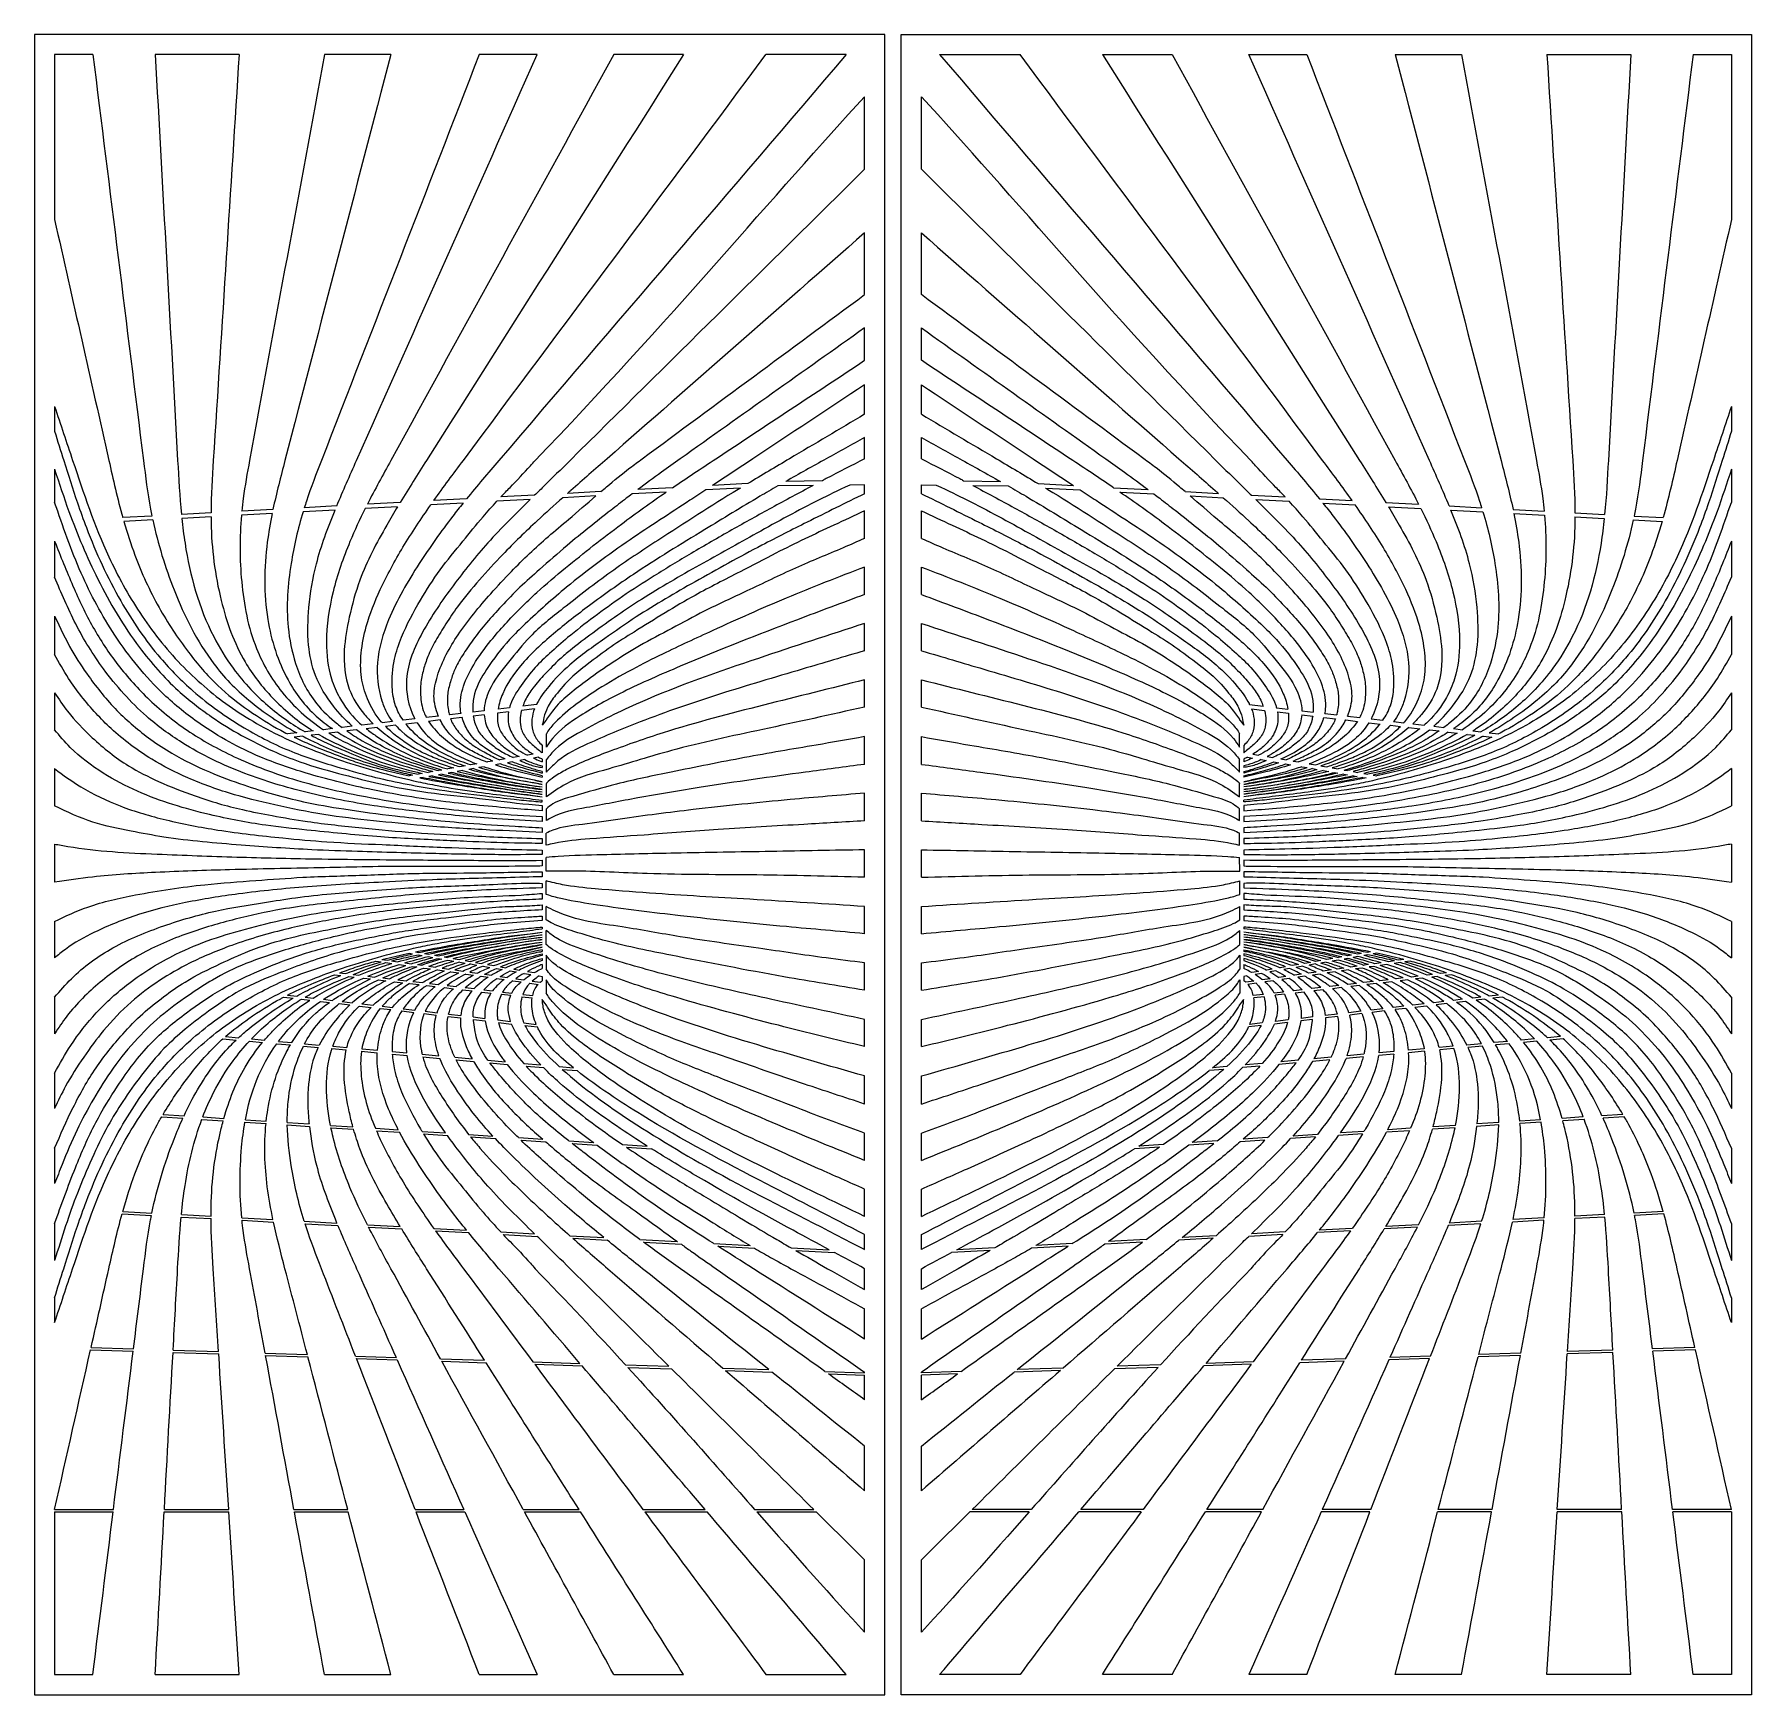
# Model space of a CAD drawing. Header units: millimetres. Extents: x 656 to 2776, y -1386 to 664.
import ezdxf

# ---------------------------------------------------------------- set-up
doc = ezdxf.new("R2010")
doc.units = ezdxf.units.MM
doc.header["$MEASUREMENT"] = 0

msp = doc.modelspace()

# ---------------------------------------------------------------- linework, layer by layer
for p, q in [((656.2, 663.8), (656.2, -1386.2)), ((1706.2, 663.8), (656.2, 663.8)), ((1706.2, -1386.2), (1706.2, 663.8)), ((1726.2, -1386.2), (1726.2, 663.8)), ((1726.2, 663.8), (2776.2, 663.8)), ((2776.2, 663.8), (2776.2, -1386.2)), ((681.2, 638.8), (681.2, 435.1)), ((728.4, 638.8), (681.2, 638.8)), ((909, 638.8), (805.4, 638.8)), ((1096.1, 638.8), (1014.3, 638.8)), ((1276.9, 638.8), (1205.4, 638.8)), ((1457.6, 638.8), (1371.5, 638.8)), ((1658.5, 638.8), (1559.4, 638.8)), ((1773.8, 638.8), (1873, 638.8)), ((1974.7, 638.8), (2060.8, 638.8)), ((2155.5, 638.8), (2227, 638.8)), ((2336.3, 638.8), (2418.1, 638.8)), ((2523.4, 638.8), (2627, 638.8)), ((2704, 638.8), (2751.2, 638.8)), ((2751.2, 638.8), (2751.2, 435.1)), ((1681.2, 497.3), (1681.2, 586.8)), ((1751.2, 497.3), (1751.2, 586.8)), ((1681.2, 342.5), (1681.2, 418.7)), ((1751.2, 342.5), (1751.2, 418.7)), ((1681.2, 261.4), (1681.2, 301.4)), ((1751.2, 261.4), (1751.2, 301.4)), ((1681.2, 194.7), (1681.2, 231.2)), ((1751.2, 194.7), (1751.2, 231.2)), ((681.2, 204.4), (681.2, 173.7)), ((2751.2, 204.4), (2751.2, 173.7)), ((1681.2, 139.8), (1681.2, 166.2)), ((1751.2, 139.8), (1751.2, 166.2)), ((681.2, 126.8), (681.2, 86)), ((1537, 109.1), (1493.4, 106.8)), ((1617.6, 106.8), (1574, 106.2)), ((1629, 112.7), (1583.7, 111.7)), ((1681.2, 107.6), (1662.8, 107.4)), ((1681.2, 96.7), (1681.2, 107.6)), ((1751.2, 96.7), (1751.2, 107.6)), ((1751.2, 107.6), (1769.6, 107.4)), ((1803.4, 112.7), (1848.7, 111.7)), ((1814.8, 106.8), (1858.4, 106.2)), ((1895.4, 109.1), (1939, 106.8)), ((2751.2, 126.8), (2751.2, 86)), ((1107.9, 85.8), (1067.3, 83.6)), ((1185.4, 85), (1145.6, 82.8)), ((1189.6, 90.2), (1149.3, 88.1)), ((1268.4, 89.5), (1227.2, 87.3)), ((1273.8, 94.8), (1232.1, 92.6)), ((1349.4, 93.9), (1308.5, 91.7)), ((1355.6, 99.3), (1314.5, 97)), ((1436.1, 98.7), (1394.1, 96.4)), ((1444.1, 104.1), (1401.2, 101.8)), ((1527.9, 103.6), (1485.1, 101.3)), ((1904.5, 103.6), (1947.3, 101.3)), ((1988.3, 104.1), (2031.2, 101.8)), ((1996.2, 98.7), (2038.3, 96.4)), ((2076.8, 99.3), (2117.9, 97)), ((2083, 93.9), (2123.9, 91.7)), ((2158.6, 94.8), (2200.3, 92.6)), ((2164, 89.5), (2205.2, 87.3)), ((2242.8, 90.2), (2283.1, 88.1)), ((2247, 85), (2286.8, 82.8)), ((2324.5, 85.8), (2365.1, 83.6)), ((801.4, 69.1), (765.4, 67.2)), ((802.4, 64.2), (766.8, 62.2)), ((874.3, 73.1), (837.7, 71.1)), ((874.3, 68.1), (838.2, 66.1)), ((949.8, 72.2), (911.8, 70.1)), ((950.8, 77.3), (912.3, 75.2)), ((1027.4, 76.4), (987.9, 74.3)), ((1029.5, 81.5), (989.4, 79.4)), ((1104.7, 80.6), (1064.7, 78.4)), ((1681.2, 41.4), (1681.2, 75.5)), ((1751.2, 41.4), (1751.2, 75.5)), ((2327.7, 80.6), (2367.7, 78.4)), ((2402.9, 81.5), (2442.9, 79.4)), ((2405, 76.4), (2444.5, 74.3)), ((2481.6, 77.3), (2520.1, 75.2)), ((2482.6, 72.2), (2520.6, 70.1)), ((2558.1, 73.1), (2594.7, 71.1)), ((2558.1, 68.1), (2594.2, 66.1)), ((2630, 64.2), (2665.6, 62.2)), ((2631, 69.1), (2667, 67.2)), ((681.2, 38.1), (681.2, -6.5)), ((2751.2, 38.1), (2751.2, -6.5)), ((1681.2, -27.8), (1681.2, 6.1)), ((1751.2, -27.8), (1751.2, 6.1)), ((681.2, -54.7), (681.2, -101.7)), ((1681.2, -97.2), (1681.2, -63.5)), ((1751.2, -97.2), (1751.2, -63.5)), ((2751.2, -54.7), (2751.2, -101.7)), ((1681.2, -166.8), (1681.2, -133.1)), ((1751.2, -166.8), (1751.2, -133.1)), ((681.2, -149.1), (681.2, -194.8)), ((1242.7, -167.6), (1228.7, -169.3)), ((1273.7, -169), (1257.6, -170.9)), ((1276.1, -163.7), (1259.2, -165.7)), ((2156.3, -163.7), (2173.2, -165.7)), ((2158.7, -169), (2174.8, -170.9)), ((2189.6, -167.6), (2203.7, -169.3)), ((2751.2, -149.1), (2751.2, -194.8)), ((1048.7, -190.5), (1036.1, -192)), ((1074.6, -187.5), (1060.6, -189.1)), ((1098.3, -184.7), (1085.5, -186.2)), ((1102.1, -189.2), (1089.8, -190.7)), ((1126.1, -181.4), (1111.6, -183.1)), ((1128.8, -186.1), (1115, -187.7)), ((1155, -178), (1140.1, -179.7)), ((1157.3, -182.7), (1142.8, -184.4)), ((1183, -174.7), (1168.5, -176.4)), ((1184.2, -179.5), (1170, -181.2)), ((1211.4, -171.3), (1197.6, -172.9)), ((1211.5, -176.3), (1198.1, -177.9)), ((1241.6, -172.8), (1228, -174.4)), ((2190.8, -172.8), (2204.4, -174.4)), ((2220.9, -171.3), (2234.8, -172.9)), ((2220.9, -176.3), (2234.3, -177.9)), ((2248.2, -179.5), (2262.4, -181.2)), ((2249.4, -174.7), (2263.9, -176.4)), ((2275.1, -182.7), (2289.6, -184.4)), ((2277.4, -178), (2292.3, -179.7)), ((2303.6, -186.1), (2317.4, -187.7)), ((2306.3, -181.4), (2320.8, -183.1)), ((2330.3, -189.2), (2342.6, -190.7)), ((2334.1, -184.7), (2346.9, -186.2)), ((2357.8, -187.5), (2371.8, -189.1)), ((2383.7, -190.5), (2396.3, -192)), ((980.1, -198.6), (968.8, -200)), ((987.7, -202.8), (977.1, -204)), ((1000.3, -196.2), (990.4, -197.4)), ((1007.3, -200.5), (997.8, -201.6)), ((1024.1, -193.4), (1013.2, -194.7)), ((1030.7, -197.7), (1019.9, -199)), ((1054, -194.9), (1042.1, -196.3)), ((1079.4, -191.9), (1065.9, -193.5)), ((1288.3, -216.3), (1288.3, -199.9)), ((1681.2, -237.5), (1681.2, -203.3)), ((1751.2, -237.5), (1751.2, -203.3)), ((2144.1, -216.3), (2144.1, -199.9)), ((2353, -191.9), (2366.5, -193.5)), ((2378.4, -194.9), (2390.3, -196.3)), ((2401.7, -197.7), (2412.5, -199)), ((2408.3, -193.4), (2419.1, -194.7)), ((2425.1, -200.5), (2434.6, -201.6)), ((2432.1, -196.2), (2442, -197.4)), ((2444.7, -202.8), (2455.3, -204)), ((2452.3, -198.6), (2463.6, -200)), ((1237.3, -230.9), (1230.9, -232)), ((1254.5, -227.9), (1247.5, -229.1)), ((1261.8, -231.7), (1255.6, -232.7)), ((1271.8, -224.8), (1264.8, -226.1)), ((1278.7, -228.7), (1272.6, -229.8)), ((1283.2, -222.8), (1282.7, -222.9)), ((1283.3, -214.2), (1283.3, -223.4)), ((1283.3, -231), (1283.3, -234.6)), ((1288.3, -247), (1288.3, -231.7)), ((2144.1, -247), (2144.1, -231.7)), ((2149.1, -214.2), (2149.1, -223.4)), ((2149.1, -231), (2149.1, -234.6)), ((2149.2, -222.8), (2149.7, -222.9)), ((2153.7, -228.7), (2159.8, -229.8)), ((2160.6, -224.8), (2167.6, -226.1)), ((2170.6, -231.7), (2176.8, -232.7)), ((2177.9, -227.9), (2184.9, -229.1)), ((2195.1, -230.9), (2201.5, -232)), ((681.2, -242.8), (681.2, -288.9)), ((1123.2, -250.8), (1118.8, -251.6)), ((1135.1, -248.7), (1129.9, -249.6)), ((1136.3, -253.6), (1132.1, -254.3)), ((1148.3, -246.4), (1142.4, -247.4)), ((1147.7, -251.6), (1143.2, -252.4)), ((1159.8, -249.5), (1155.1, -250.3)), ((1159.4, -244.5), (1155.2, -245.2)), ((1174.1, -241.9), (1166.5, -243.2)), ((1170.9, -247.5), (1167, -248.2)), ((1184.9, -245.1), (1178, -246.3)), ((1188, -239.5), (1181.5, -240.6)), ((1198.2, -242.8), (1192.5, -243.8)), ((1202.4, -237), (1194.8, -238.3)), ((1211.6, -240.4), (1205, -241.6)), ((1222.4, -233.5), (1215.7, -234.6)), ((1231.5, -237), (1225.4, -238)), ((1245.9, -234.4), (1240.1, -235.5)), ((1283.3, -239.4), (1283.3, -241.2)), ((1283.3, -246.5), (1283.3, -248.2)), ((1283.3, -251.5), (1283.3, -253.3)), ((2149.1, -239.4), (2149.1, -241.2)), ((2149.1, -246.5), (2149.1, -248.2)), ((2149.1, -251.5), (2149.1, -253.3)), ((2186.5, -234.4), (2192.3, -235.5)), ((2200.9, -237), (2207, -238)), ((2210, -233.5), (2216.7, -234.6)), ((2220.8, -240.4), (2227.4, -241.6)), ((2230, -237), (2237.6, -238.3)), ((2234.2, -242.8), (2239.9, -243.8)), ((2244.4, -239.5), (2250.9, -240.6)), ((2247.4, -245.1), (2254.4, -246.3)), ((2258.3, -241.9), (2265.9, -243.2)), ((2261.5, -247.5), (2265.4, -248.2)), ((2272.6, -249.5), (2277.2, -250.3)), ((2273, -244.5), (2277.2, -245.2)), ((2284.1, -246.4), (2290, -247.4)), ((2284.7, -251.6), (2289.2, -252.4)), ((2296.1, -253.6), (2300.3, -254.3)), ((2297.3, -248.7), (2302.5, -249.6)), ((2309.1, -250.8), (2313.6, -251.6)), ((2751.2, -242.8), (2751.2, -288.9)), ((1288.3, -277.6), (1288.3, -261.1)), ((1681.2, -307.2), (1681.2, -273.1)), ((1751.2, -307.2), (1751.2, -273.1)), ((2144.1, -277.6), (2144.1, -261.1)), ((1283.2, -283.9), (1283.2, -281.8)), ((1283.3, -288.2), (1283.3, -294.8)), ((1288.3, -306.9), (1288.3, -292.3)), ((2144.1, -306.9), (2144.1, -292.3)), ((2149.1, -288.2), (2149.1, -294.8)), ((2149.2, -283.9), (2149.2, -281.8)), ((1283.2, -315.9), (1283.2, -321.8)), ((1283.3, -301.9), (1283.3, -307.9)), ((2149.1, -301.9), (2149.1, -307.9)), ((2149.1, -315.9), (2149.1, -321.8)), ((681.2, -335.9), (681.2, -383.1)), ((1283.2, -329.2), (1283.2, -335.2)), ((1288.2, -337.3), (1288.2, -322.4)), ((2144.1, -337.3), (2144.1, -322.4)), ((2149.1, -329.2), (2149.1, -335.2)), ((2751.2, -335.9), (2751.2, -383.1)), ((1283.2, -343.3), (1283.2, -348.9)), ((1283.2, -356), (1283.2, -363)), ((1288.2, -369.3), (1288.2, -352.4)), ((1681.2, -376.9), (1681.2, -343)), ((1751.2, -376.9), (1751.2, -343)), ((2144.2, -369.3), (2144.1, -352.4)), ((2149.1, -343.3), (2149.1, -348.9)), ((2149.2, -356), (2149.2, -363)), ((1283.2, -370.2), (1283.2, -376.2)), ((1288.2, -398.1), (1288.2, -381.5)), ((2144.2, -398.1), (2144.2, -381.5)), ((2149.2, -370.2), (2149.2, -376.2)), ((1283.2, -384.5), (1283.3, -390)), ((1283.2, -396.9), (1283.2, -404)), ((2149.2, -384.5), (2149.1, -390)), ((2149.2, -396.9), (2149.2, -404)), ((1283.2, -411), (1283.2, -417.1)), ((1288.2, -429.3), (1288.2, -413.1)), ((1681.2, -446.6), (1681.2, -413)), ((1751.2, -446.6), (1751.2, -413)), ((2144.2, -429.3), (2144.2, -413.1)), ((2149.2, -411), (2149.2, -417.1)), ((681.2, -431.4), (681.2, -476.6)), ((1283.2, -424.8), (1283.2, -430.4)), ((1283.2, -438.5), (1283.2, -440.6)), ((1288.2, -460), (1288.2, -442.8)), ((2144.2, -460), (2144.2, -442.8)), ((2149.2, -424.8), (2149.2, -430.4)), ((2149.2, -438.5), (2149.2, -440.6)), ((2751.2, -431.4), (2751.2, -476.6)), ((1077.8, -480.5), (1084.4, -481.4)), ((1085.3, -478.5), (1091.6, -479.4)), ((1090.1, -482.2), (1097.7, -483.3)), ((1097.3, -480.2), (1104.7, -481.3)), ((1106.7, -484.6), (1115, -485.8)), ((1113.5, -482.6), (1121.6, -483.7)), ((1118.8, -470.8), (1123.2, -471.5)), ((1122.9, -486.9), (1128.5, -487.7)), ((1126.7, -469.1), (1131, -469.8)), ((1129.2, -484.8), (1134.5, -485.6)), ((1129.9, -472.7), (1135.1, -473.6)), ((1137.8, -471), (1142.6, -471.9)), ((1142.4, -474.9), (1148.3, -475.9)), ((1143, -486.8), (1151.1, -487.9)), ((1150, -473.2), (1155.2, -474.1)), ((1155.2, -477.1), (1159.4, -477.9)), ((1162.2, -475.3), (1166.2, -476)), ((1166.5, -479.1), (1174.1, -480.4)), ((1173.2, -477.2), (1180.6, -478.5)), ((1181.5, -481.7), (1188, -482.9)), ((1188, -479.8), (1194.1, -480.9)), ((1194.8, -484), (1202.4, -485.4)), ((1200.9, -482.1), (1207.9, -483.3)), ((1210.1, -486.7), (1218.3, -488.2)), ((1215.5, -484.6), (1223.6, -486)), ((1231.7, -487.4), (1238.4, -488.6)), ((1283.2, -466.5), (1283.2, -468.5)), ((1283.2, -471.3), (1283.2, -473.4)), ((1283.2, -477.1), (1283.2, -479.9)), ((1283.2, -484.5), (1283.2, -489.6)), ((1288.2, -473.3), (1288.2, -490.5)), ((1681.2, -516.4), (1681.2, -482.5)), ((1751.2, -516.4), (1751.2, -482.5)), ((2144.2, -473.3), (2144.2, -490.5)), ((2149.2, -466.5), (2149.2, -468.5)), ((2149.2, -471.3), (2149.2, -473.4)), ((2149.2, -477.1), (2149.2, -479.9)), ((2149.2, -484.5), (2149.2, -489.6)), ((2200.7, -487.4), (2194, -488.6)), ((2216.9, -484.6), (2208.8, -486)), ((2222.3, -486.7), (2214.1, -488.2)), ((2231.5, -482.1), (2224.5, -483.3)), ((2237.6, -484), (2230, -485.4)), ((2244.4, -479.8), (2238.3, -480.9)), ((2250.9, -481.7), (2244.4, -482.9)), ((2259.1, -477.2), (2251.8, -478.5)), ((2265.9, -479.1), (2258.3, -480.4)), ((2270.2, -475.3), (2266.2, -476)), ((2277.2, -477.1), (2273, -477.9)), ((2282.4, -473.2), (2277.2, -474.1)), ((2289.4, -486.8), (2281.3, -487.9)), ((2290, -474.9), (2284.1, -475.9)), ((2294.6, -471), (2289.8, -471.9)), ((2302.5, -472.7), (2297.3, -473.6)), ((2303.2, -484.8), (2297.9, -485.6)), ((2305.7, -469.1), (2301.4, -469.8)), ((2309.5, -486.9), (2303.9, -487.7)), ((2313.6, -470.8), (2309.1, -471.5)), ((2318.9, -482.6), (2310.8, -483.7)), ((2325.7, -484.6), (2317.4, -485.8)), ((2335.1, -480.2), (2327.7, -481.3)), ((2342.3, -482.2), (2334.7, -483.3)), ((2347, -478.5), (2340.8, -479.4)), ((2354.6, -480.5), (2348, -481.4)), ((1026.7, -497.4), (1034.4, -498.3)), ((1032.9, -495.1), (1040.5, -495.9)), ((1044.3, -499.4), (1051.2, -500.2)), ((1049.9, -497.1), (1056.9, -497.9)), ((1062.4, -501.5), (1071, -502.5)), ((1067.9, -499.1), (1076.3, -500.1)), ((1080.9, -503.7), (1090.1, -504.8)), ((1086.3, -501.3), (1094.9, -502.3)), ((1100.6, -506), (1111, -507.2)), ((1105.1, -503.5), (1115.2, -504.7)), ((1119.5, -508.2), (1131.1, -509.5)), ((1123.5, -505.6), (1135.3, -507)), ((1137.2, -489), (1145.3, -490.1)), ((1144.2, -508.1), (1154.7, -509.3)), ((1153.8, -491.4), (1162.4, -492.6)), ((1159.5, -489.1), (1167.7, -490.3)), ((1170.3, -493.7), (1180.1, -495.1)), ((1175.4, -491.4), (1185.1, -492.8)), ((1189, -496.4), (1198.2, -497.7)), ((1193.7, -494), (1202.8, -495.3)), ((1207.8, -499.1), (1216.5, -500.3)), ((1212.1, -496.7), (1220.5, -497.9)), ((1226.6, -489.6), (1233.6, -490.8)), ((1227.3, -501.9), (1236.2, -503.2)), ((1231.3, -499.4), (1239.8, -500.6)), ((1243.6, -492.6), (1250.8, -493.8)), ((1247, -504.7), (1257.1, -506.2)), ((1248.1, -490.3), (1255, -491.5)), ((1250.4, -502.2), (1260.3, -503.6)), ((1260.8, -495.6), (1269.3, -497.1)), ((1264.9, -493.2), (1273.2, -494.7)), ((1267.9, -507.7), (1278.1, -509.2)), ((1270.8, -505.1), (1280.8, -506.5)), ((1279.3, -498.8), (1283.2, -499.5)), ((1283.2, -499.5), (1283.2, -504.6)), ((1288.2, -503.5), (1288.2, -520.1)), ((2144.2, -503.5), (2144.2, -520.1)), ((2153.1, -498.8), (2149.2, -499.5)), ((2149.2, -499.5), (2149.2, -504.6)), ((2161.6, -505.1), (2151.6, -506.5)), ((2164.4, -507.7), (2154.3, -509.2)), ((2167.5, -493.2), (2159.2, -494.7)), ((2171.6, -495.6), (2163.1, -497.1)), ((2182, -502.2), (2172.1, -503.6)), ((2185.4, -504.7), (2175.3, -506.2)), ((2184.3, -490.3), (2177.4, -491.5)), ((2188.8, -492.6), (2181.6, -493.8)), ((2201.1, -499.4), (2192.6, -500.6)), ((2205.1, -501.9), (2196.2, -503.2)), ((2205.8, -489.6), (2198.8, -490.8)), ((2220.3, -496.7), (2211.9, -497.9)), ((2224.6, -499.1), (2215.9, -500.3)), ((2238.7, -494), (2229.6, -495.3)), ((2243.4, -496.4), (2234.1, -497.7)), ((2257, -491.4), (2247.3, -492.8)), ((2262.1, -493.7), (2252.3, -495.1)), ((2272.9, -489.1), (2264.7, -490.3)), ((2278.6, -491.4), (2270, -492.6)), ((2288.2, -508.1), (2277.7, -509.3)), ((2295.2, -489), (2287.1, -490.1)), ((2308.9, -505.6), (2297.1, -507)), ((2312.9, -508.2), (2301.3, -509.5)), ((2327.3, -503.5), (2317.2, -504.7)), ((2331.8, -506), (2321.4, -507.2)), ((2346.1, -501.3), (2337.4, -502.3)), ((2351.4, -503.7), (2342.3, -504.8)), ((2364.5, -499.1), (2356.1, -500.1)), ((2370, -501.5), (2361.4, -502.5)), ((2382.4, -497.1), (2375.5, -497.9)), ((2388, -499.4), (2381.2, -500.2)), ((2399.5, -495.1), (2391.9, -495.9)), ((2405.7, -497.4), (2398, -498.3)), ((681.2, -525.1), (681.2, -570.1)), ((964.1, -524.8), (975.7, -526.2)), ((968.8, -522.4), (980.1, -523.7)), ((986.1, -527.4), (996.3, -528.6)), ((990.4, -524.9), (1000.3, -526.1)), ((1013.2, -527.6), (1024.1, -528.9)), ((1140.5, -510.6), (1151.1, -511.9)), ((1162.5, -513.2), (1173.7, -514.5)), ((1165.8, -510.6), (1176.8, -511.9)), ((1185.2, -515.9), (1196.5, -517.2)), ((1188.1, -513.2), (1199, -514.4)), ((1208.8, -518.6), (1219.9, -519.9)), ((1211, -515.8), (1221.9, -517.1)), ((1232.8, -521.4), (1244.3, -522.7)), ((1234.3, -518.6), (1245.6, -519.9)), ((1258.2, -524.4), (1270.8, -525.8)), ((1259.2, -521.5), (1271.4, -522.9)), ((1288.2, -534.4), (1283.3, -527.8)), ((2144.2, -534.4), (2149.1, -527.8)), ((2173.2, -521.5), (2161, -522.9)), ((2174.2, -524.4), (2161.6, -525.8)), ((2198.1, -518.6), (2186.8, -519.9)), ((2199.6, -521.4), (2188.1, -522.7)), ((2221.4, -515.8), (2210.5, -517.1)), ((2223.6, -518.6), (2212.5, -519.9)), ((2244.3, -513.2), (2233.4, -514.4)), ((2247.2, -515.9), (2235.9, -517.2)), ((2266.5, -510.6), (2255.6, -511.9)), ((2269.9, -513.2), (2258.7, -514.5)), ((2291.9, -510.6), (2281.3, -511.9)), ((2419.1, -527.6), (2408.3, -528.9)), ((2442, -524.9), (2432.1, -526.1)), ((2446.3, -527.4), (2436.1, -528.6)), ((2463.6, -522.4), (2452.3, -523.7)), ((2468.3, -524.8), (2456.7, -526.2)), ((2751.2, -525.1), (2751.2, -570.1)), ((1009.4, -530.2), (1020.4, -531.5)), ((1032.7, -532.9), (1045.7, -534.5)), ((1036.1, -530.3), (1048.7, -531.8)), ((1057.6, -535.9), (1071.9, -537.6)), ((1060.6, -533.2), (1074.6, -534.9)), ((1083.2, -538.9), (1096.2, -540.4)), ((1085.5, -536.2), (1098.3, -537.7)), ((1109.7, -542), (1124.6, -543.8)), ((1111.6, -539.2), (1126.1, -540.9)), ((1137.5, -545.3), (1152.4, -547.1)), ((1138.8, -542.4), (1153.3, -544.2)), ((1166.9, -548.8), (1182.2, -550.6)), ((1167.6, -545.9), (1182.5, -547.6)), ((1198, -549.4), (1212.5, -551.2)), ((2234.4, -549.4), (2219.9, -551.2)), ((2264.8, -545.9), (2249.9, -547.6)), ((2265.5, -548.8), (2250.2, -550.6)), ((2293.6, -542.4), (2279.1, -544.2)), ((2294.9, -545.3), (2280, -547.1)), ((2320.8, -539.2), (2306.3, -540.9)), ((2322.7, -542), (2307.8, -543.8)), ((2346.9, -536.2), (2334.1, -537.7)), ((2349.2, -538.9), (2336.2, -540.4)), ((2371.8, -533.2), (2357.8, -534.9)), ((2374.8, -535.9), (2360.5, -537.6)), ((2396.3, -530.3), (2383.7, -531.8)), ((2399.7, -532.9), (2386.7, -534.5)), ((2423, -530.2), (2412, -531.5)), ((1198.2, -552.5), (1212.8, -554.2)), ((1228.3, -553), (1244.1, -554.9)), ((1229, -556.1), (1245.3, -558.1)), ((1260.5, -556.8), (1275.8, -558.6)), ((1261.9, -560), (1277.2, -561.8)), ((1681.2, -586), (1681.2, -552.4)), ((1751.2, -586), (1751.2, -552.4)), ((2170.5, -560), (2155.2, -561.8)), ((2171.9, -556.8), (2156.6, -558.6)), ((2203.4, -556.1), (2187.1, -558.1)), ((2204.1, -553), (2188.3, -554.9)), ((2234.2, -552.5), (2219.6, -554.2)), ((888.9, -576.4), (905.3, -577.9)), ((892, -573.7), (908.3, -575.1)), ((921.6, -579.3), (937.9, -580.8)), ((924.2, -576.6), (940.3, -578)), ((955.6, -582.4), (972.3, -583.9)), ((957.7, -579.6), (974, -581)), ((988.5, -585.4), (1006.5, -587)), ((989.9, -582.5), (1007.9, -584.1)), ((1023.6, -588.5), (1041.3, -590.1)), ((1024.7, -585.6), (1042, -587.2)), ((1060, -591.8), (1079.6, -593.6)), ((1060.5, -588.8), (1079.9, -590.6)), ((1097.9, -592.2), (1116.1, -593.8)), ((2334.5, -592.2), (2316.3, -593.8)), ((2371.9, -588.8), (2352.5, -590.6)), ((2372.4, -591.8), (2352.7, -593.6)), ((2407.7, -585.6), (2390.4, -587.2)), ((2408.7, -588.5), (2391.1, -590.1)), ((2442.5, -582.5), (2424.5, -584.1)), ((2443.9, -585.4), (2425.9, -587)), ((2474.7, -579.6), (2458.4, -581)), ((2476.8, -582.4), (2460.1, -583.9)), ((2508.2, -576.6), (2492.1, -578)), ((2510.8, -579.3), (2494.5, -580.8)), ((2540.4, -573.7), (2524.1, -575.1)), ((2543.5, -576.4), (2527.1, -577.9)), ((1098.1, -595.2), (1116.5, -596.9)), ((1134.9, -595.5), (1155.7, -597.4)), ((1135.7, -598.6), (1156.8, -600.5)), ((1175.2, -599.1), (1196.6, -601.1)), ((1176.8, -602.3), (1198.4, -604.2)), ((1216, -602.8), (1237.3, -604.7)), ((1218.4, -606), (1239.8, -608)), ((1260.3, -606.8), (1281.5, -608.7)), ((1263.3, -610.1), (1284.7, -612)), ((1304.2, -610.7), (1321.8, -612.3)), ((1307.9, -614.1), (1326.1, -615.7)), ((2124.5, -614.1), (2106.3, -615.7)), ((2128.2, -610.7), (2110.6, -612.3)), ((2169.1, -610.1), (2147.7, -612)), ((2172.1, -606.8), (2150.9, -608.7)), ((2214, -606), (2192.6, -608)), ((2216.3, -602.8), (2195.1, -604.7)), ((2255.6, -602.3), (2234, -604.2)), ((2257.2, -599.1), (2235.8, -601.1)), ((2296.7, -598.6), (2275.6, -600.5)), ((2297.5, -595.5), (2276.7, -597.4)), ((2334.3, -595.2), (2315.9, -596.9)), ((681.2, -618.8), (681.2, -662.5)), ((1681.2, -656.9), (1681.2, -622.3)), ((1751.2, -656.9), (1751.2, -622.3)), ((2751.2, -618.8), (2751.2, -662.5)), ((813.4, -672.7), (839.7, -674.3)), ((815.2, -669.7), (841, -671.4)), ((862.9, -675.9), (889.4, -677.6)), ((864, -672.9), (890.2, -674.6)), ((916.7, -676.4), (942.5, -678.1)), ((2515.7, -676.4), (2489.9, -678.1)), ((2568.4, -672.9), (2542.2, -674.6)), ((2569.5, -675.9), (2543, -677.6)), ((2617.2, -669.7), (2591.4, -671.4)), ((2619, -672.7), (2592.7, -674.3)), ((916.2, -679.3), (942.2, -681.1)), ((968.4, -679.8), (995.4, -681.5)), ((968.5, -682.8), (995.8, -684.6)), ((1021.7, -683.3), (1049.5, -685.1)), ((1022.4, -686.3), (1050.3, -688.1)), ((1077.2, -686.9), (1105.5, -688.7)), ((1078.5, -690), (1107.1, -691.8)), ((1134.8, -690.7), (1163.8, -692.6)), ((1136.6, -693.8), (1166.1, -695.7)), ((1192.3, -694.4), (1222.3, -696.4)), ((1194.8, -697.6), (1225.3, -699.6)), ((1253.7, -698.4), (1283.8, -700.4)), ((1681.2, -726.6), (1681.2, -693)), ((1751.2, -726.6), (1751.2, -693)), ((2178.7, -698.4), (2148.6, -700.4)), ((2237.6, -697.6), (2207.1, -699.6)), ((2240.1, -694.4), (2210.1, -696.4)), ((2295.8, -693.8), (2266.3, -695.7)), ((2297.6, -690.7), (2268.6, -692.6)), ((2353.9, -690), (2325.3, -691.8)), ((2355.2, -686.9), (2326.9, -688.7)), ((2410, -686.3), (2382.1, -688.1)), ((2410.6, -683.3), (2382.9, -685.1)), ((2463.9, -682.8), (2436.6, -684.6)), ((2464, -679.8), (2436.9, -681.5)), ((2516.2, -679.3), (2490.2, -681.1)), ((681.2, -711.6), (681.2, -755)), ((1257, -701.7), (1287.6, -703.7)), ((1316.1, -702.5), (1346.7, -704.5)), ((1320.3, -705.8), (1351.1, -707.8)), ((1382.2, -706.8), (1412.9, -708.9)), ((1387.1, -710.2), (1418.2, -712.2)), ((2045.3, -710.2), (2014.2, -712.2)), ((2050.2, -706.8), (2019.5, -708.9)), ((2112.1, -705.8), (2081.3, -707.8)), ((2116.3, -702.5), (2085.7, -704.5)), ((2175.4, -701.7), (2144.8, -703.7)), ((2751.2, -711.6), (2751.2, -755)), ((1681.2, -795.6), (1681.2, -762)), ((1751.2, -795.6), (1751.2, -762)), ((681.2, -804.5), (681.2, -850)), ((764.5, -792.5), (800.8, -794.4)), ((765.4, -789.5), (801.4, -791.5)), ((837.4, -796.4), (874.3, -798.4)), ((837.7, -793.4), (874.3, -795.4)), ((912.3, -797.5), (950.8, -799.6)), ((912.6, -800.5), (951.5, -802.6)), ((989.4, -801.7), (1029.5, -803.9)), ((990.4, -804.7), (1030.8, -806.9)), ((2442, -804.7), (2401.6, -806.9)), ((2442.9, -801.7), (2402.9, -803.9)), ((2519.8, -800.5), (2480.9, -802.6)), ((2520.1, -797.5), (2481.6, -799.6)), ((2594.7, -793.4), (2558.1, -795.4)), ((2595, -796.4), (2558.1, -798.4)), ((2667, -789.5), (2631, -791.5)), ((2667.8, -792.5), (2631.6, -794.4)), ((2751.2, -804.5), (2751.2, -850)), ((1067.3, -805.9), (1107.9, -808.1)), ((1068.9, -809), (1109.8, -811.2)), ((1149.3, -810.4), (1189.6, -812.6)), ((1151.5, -813.5), (1192.2, -815.7)), ((1232.1, -814.9), (1273.8, -817.2)), ((1235.1, -818.1), (1277.1, -820.3)), ((1317.4, -819.5), (1359.3, -821.8)), ((1321, -822.7), (1363.3, -825)), ((1403.8, -824.2), (1450.3, -826.8)), ((1681.2, -836.7), (1681.2, -818)), ((1751.2, -836.7), (1751.2, -818)), ((2028.6, -824.2), (1982.1, -826.8)), ((2111.4, -822.7), (2069.1, -825)), ((2115, -819.5), (2073.1, -821.8)), ((2197.3, -818.1), (2155.3, -820.3)), ((2200.3, -814.9), (2158.6, -817.2)), ((2280.9, -813.5), (2240.2, -815.7)), ((2283.1, -810.4), (2242.8, -812.6)), ((2363.5, -809), (2322.6, -811.2)), ((2365.1, -805.9), (2324.5, -808.1)), ((1408.2, -827.5), (1454.9, -830)), ((1494.9, -829.2), (1539.9, -831.6)), ((1500.1, -832.5), (1545.4, -834.9)), ((1590.3, -834.4), (1637.6, -837)), ((1596.1, -837.7), (1643.9, -840.3)), ((1836.3, -837.7), (1788.5, -840.3)), ((1842.1, -834.4), (1794.8, -837)), ((1932.3, -832.5), (1887, -834.9)), ((1937.5, -829.2), (1892.5, -831.6)), ((2024.2, -827.5), (1977.5, -830)), ((1681.2, -886.1), (1681.2, -860.2)), ((1751.2, -886.1), (1751.2, -860.2)), ((681.2, -896), (681.2, -926.8)), ((1681.2, -947.2), (1681.2, -909.9)), ((1751.2, -947.2), (1751.2, -909.9)), ((2751.2, -896), (2751.2, -926.8)), ((725.6, -960.4), (778.2, -962.1)), ((726.3, -957.4), (778.6, -959.1)), ((827.4, -963.7), (883.8, -965.5)), ((827.5, -960.7), (883.6, -962.5)), ((941.1, -964.4), (993.2, -966.1)), ((941.7, -967.4), (994, -969.1)), ((1052.6, -968.1), (1102.7, -969.7)), ((1053.8, -971.1), (1104.1, -972.8)), ((1157.5, -971.5), (1212, -973.3)), ((1159.2, -974.6), (1214, -976.4)), ((2273.2, -974.6), (2218.4, -976.4)), ((2274.9, -971.5), (2220.4, -973.3)), ((2378.6, -971.1), (2328.3, -972.8)), ((2379.8, -968.1), (2329.7, -969.7)), ((2490.7, -967.4), (2438.4, -969.1)), ((2491.3, -964.4), (2439.2, -966.1)), ((2605, -963.7), (2548.6, -965.5)), ((2604.9, -960.7), (2548.8, -962.5)), ((2706.1, -957.4), (2653.8, -959.1)), ((2706.8, -960.4), (2654.2, -962.1)), ((1271.6, -975.2), (1329.8, -977.1)), ((1273.9, -978.3), (1332.4, -980.2)), ((1385.9, -979), (1439.5, -980.7)), ((1388.8, -982.1), (1442.7, -983.8)), ((1506, -982.9), (1562.8, -984.8)), ((1509.6, -986), (1566.8, -987.9)), ((1632.1, -987), (1681.2, -988.6)), ((1636.5, -990.2), (1681.2, -991.6)), ((1681.2, -988.6), (1681.2, -988.1)), ((1681.2, -1022), (1681.2, -991.6)), ((1800.3, -987), (1751.2, -988.6)), ((1751.2, -988.6), (1751.2, -988.1)), ((1795.9, -990.2), (1751.2, -991.6)), ((1751.2, -1022), (1751.2, -991.6)), ((1922.8, -986), (1865.6, -987.9)), ((1926.4, -982.9), (1869.6, -984.8)), ((2043.6, -982.1), (1989.7, -983.8)), ((2046.5, -979), (1992.9, -980.7)), ((2158.5, -978.3), (2100, -980.2)), ((2160.8, -975.2), (2102.6, -977.1)), ((1681.2, -1134.4), (1681.2, -1079.4)), ((1751.2, -1134.4), (1751.2, -1079.4)), ((692, -1109.4), (692, -1109.4)), ((2740.4, -1109.4), (2740.4, -1109.4)), ((681.2, -1157.5), (753.8, -1157.5)), ((681.2, -1160.5), (681.2, -1361.2)), ((681.2, -1160.5), (753.5, -1160.5)), ((816.5, -1160.5), (896.3, -1160.5)), ((816.7, -1157.5), (896.1, -1157.5)), ((976.7, -1157.5), (1043.1, -1157.5)), ((977.3, -1160.5), (1043.8, -1160.5)), ((1126.2, -1157.5), (1186.3, -1157.5)), ((1127.4, -1160.5), (1187.6, -1160.5)), ((1259.7, -1157.5), (1328.6, -1157.5)), ((1261.3, -1160.5), (1330.5, -1160.5)), ((1407.5, -1157.5), (1484.2, -1157.5)), ((1409.7, -1160.5), (1486.7, -1160.5)), ((1545.4, -1157.5), (1618.3, -1157.5)), ((1548.1, -1160.5), (1621.3, -1160.5)), ((1884.3, -1160.5), (1811.1, -1160.5)), ((1886.9, -1157.5), (1814.1, -1157.5)), ((2022.7, -1160.5), (1945.7, -1160.5)), ((2024.9, -1157.5), (1948.2, -1157.5)), ((2171.1, -1160.5), (2101.8, -1160.5)), ((2172.7, -1157.5), (2103.7, -1157.5)), ((2305, -1160.5), (2244.8, -1160.5)), ((2306.2, -1157.5), (2246.1, -1157.5)), ((2455.1, -1160.5), (2388.5, -1160.5)), ((2455.7, -1157.5), (2389.3, -1157.5)), ((2615.9, -1160.5), (2536.1, -1160.5)), ((2615.7, -1157.5), (2536.3, -1157.5)), ((2751.2, -1157.5), (2678.5, -1157.5)), ((2751.2, -1160.5), (2678.9, -1160.5)), ((2751.2, -1160.5), (2751.2, -1361.2)), ((1681.2, -1309.1), (1681.2, -1219.7)), ((1751.2, -1309.1), (1751.2, -1219.7)), ((681.2, -1361.2), (728.4, -1361.2)), ((805.4, -1361.2), (909, -1361.2)), ((1014.3, -1361.2), (1096.1, -1361.2)), ((1205.4, -1361.2), (1276.9, -1361.2)), ((1371.5, -1361.2), (1457.6, -1361.2)), ((1559.4, -1361.2), (1658.5, -1361.2)), ((1873, -1361.2), (1773.8, -1361.2)), ((2060.8, -1361.2), (1974.7, -1361.2)), ((2227, -1361.2), (2155.5, -1361.2)), ((2418.1, -1361.2), (2336.3, -1361.2)), ((2627, -1361.2), (2523.4, -1361.2)), ((2751.2, -1361.2), (2704, -1361.2)), ((656.2, -1386.2), (1706.2, -1386.2)), ((2776.2, -1386.2), (1726.2, -1386.2))]:
    msp.add_line(p, q)
for points, knots in [([(728.4, 638.8), (749.3, 471.8), (770.1, 304.8), (790.9, 137.8), (793.4, 117.7), (796.3, 94.7), (800.8, 72), (801.4, 69.1)], [-504.362395, -504.362395, -504.362395, -504.362395, 0, 0, 0, 60.852853, 69.519014, 69.519014, 69.519014, 69.519014]), ([(805.4, 638.8), (814.6, 471.8), (823.9, 304.8), (833.1, 137.8), (834.3, 115.6), (835.5, 93.3), (837.7, 71.1)], [-501.898719, -501.898719, -501.898719, -501.898719, 0, 0, 0, 66.919817, 66.919817, 66.919817, 66.919817]), ([(909, 638.8), (898.4, 471.8), (887.8, 304.8), (877.1, 137.8), (875.7, 116.3), (874.4, 94.7), (874.3, 73.1)], [-501.286706, -501.286706, -501.286706, -501.286706, 0, 0, 0, 64.789519, 64.789519, 64.789519, 64.789519]), ([(1014.3, 638.8), (983.5, 471.8), (952.7, 304.8), (921.9, 137.8), (919, 122.2), (915.2, 101.4), (912.8, 80.4), (912.3, 75.2)], [-509.126536, -509.126536, -509.126536, -509.126536, 0, 0, 0, 47.628782, 63.435909, 63.435909, 63.435909, 63.435909]), ([(1096.1, 638.8), (1052.6, 471.8), (1009.1, 304.8), (965.6, 137.8), (960.4, 117.7), (955.1, 97.6), (950.8, 77.3)], [-516.707177, -516.707177, -516.707177, -516.707177, 0, 0, 0, 62.299943, 62.299943, 62.299943, 62.299943]), ([(1205.4, 638.8), (1140.5, 471.8), (1075.6, 304.8), (1010.6, 137.8), (1004.2, 121.2), (996.6, 101.8), (990.3, 82.1), (989.4, 79.4)], [-537.13356, -537.13356, -537.13356, -537.13356, 0, 0, 0, 53.663658, 62.216823, 62.216823, 62.216823, 62.216823]), ([(1029.5, 81.5), (1037.4, 100.5), (1045.7, 119.1), (1054, 137.8), (1128.3, 304.8), (1202.6, 471.8), (1276.9, 638.8)], [543.431282, 543.431282, 543.431282, 543.431282, 604.836396, 604.836396, 604.836396, 1153.447746, 1153.447746, 1153.447746, 1153.447746]), ([(1371.5, 638.8), (1279.8, 471.8), (1188.1, 304.8), (1096.4, 137.8), (1086.5, 119.8), (1076.6, 101.9), (1067.3, 83.6)], [-570.571269, -570.571269, -570.571269, -570.571269, 0, 0, 0, 61.467747, 61.467747, 61.467747, 61.467747]), ([(1457.6, 638.8), (1351.9, 471.8), (1246.1, 304.8), (1140.4, 137.8), (1129.5, 120.6), (1118.5, 103.3), (1107.9, 85.8)], [-593.537705, -593.537705, -593.537705, -593.537705, 0, 0, 0, 61.3974, 61.3974, 61.3974, 61.3974]), ([(1149.3, 88.1), (1161.2, 104.8), (1173.5, 121.3), (1185.8, 137.8), (1310.3, 304.8), (1434.9, 471.8), (1559.4, 638.8)], [520.274778, 520.274778, 520.274778, 520.274778, 582.038783, 582.038783, 582.038783, 1207.028408, 1207.028408, 1207.028408, 1207.028408]), ([(1658.5, 638.8), (1515.6, 471.8), (1372.6, 304.8), (1229.7, 137.8), (1216.2, 122.1), (1202.7, 106.3), (1189.6, 90.2)], [-659.101632, -659.101632, -659.101632, -659.101632, 0, 0, 0, 62.185702, 62.185702, 62.185702, 62.185702]), ([(1773.8, 638.8), (1916.8, 471.8), (2059.8, 304.8), (2202.7, 137.8), (2216.2, 122.1), (2229.7, 106.3), (2242.8, 90.2)], [-659.101632, -659.101632, -659.101632, -659.101632, 0, 0, 0, 62.185702, 62.185702, 62.185702, 62.185702]), ([(2283.1, 88.1), (2271.2, 104.8), (2258.9, 121.3), (2246.6, 137.8), (2122.1, 304.8), (1997.5, 471.8), (1873, 638.8)], [520.274778, 520.274778, 520.274778, 520.274778, 582.038783, 582.038783, 582.038783, 1207.028408, 1207.028408, 1207.028408, 1207.028408]), ([(1974.7, 638.8), (2080.5, 471.8), (2186.3, 304.8), (2292, 137.8), (2302.9, 120.6), (2313.9, 103.3), (2324.5, 85.8)], [-593.537705, -593.537705, -593.537705, -593.537705, 0, 0, 0, 61.3974, 61.3974, 61.3974, 61.3974]), ([(2060.8, 638.8), (2152.6, 471.8), (2244.3, 304.8), (2336, 137.8), (2345.9, 119.8), (2355.8, 101.9), (2365.1, 83.6)], [-570.571269, -570.571269, -570.571269, -570.571269, 0, 0, 0, 61.467747, 61.467747, 61.467747, 61.467747]), ([(2402.9, 81.5), (2395, 100.5), (2386.7, 119.1), (2378.4, 137.8), (2304.1, 304.8), (2229.8, 471.8), (2155.5, 638.8)], [543.431282, 543.431282, 543.431282, 543.431282, 604.836396, 604.836396, 604.836396, 1153.447746, 1153.447746, 1153.447746, 1153.447746]), ([(2227, 638.8), (2291.9, 471.8), (2356.8, 304.8), (2421.7, 137.8), (2428.2, 121.2), (2435.8, 101.8), (2442.1, 82.1), (2442.9, 79.4)], [-537.13356, -537.13356, -537.13356, -537.13356, 0, 0, 0, 53.663658, 62.216823, 62.216823, 62.216823, 62.216823]), ([(2336.3, 638.8), (2379.8, 471.8), (2423.3, 304.8), (2466.8, 137.8), (2472, 117.7), (2477.3, 97.6), (2481.6, 77.3)], [-516.707177, -516.707177, -516.707177, -516.707177, 0, 0, 0, 62.299943, 62.299943, 62.299943, 62.299943]), ([(2418.1, 638.8), (2448.9, 471.8), (2479.7, 304.8), (2510.5, 137.8), (2513.4, 122.2), (2517.2, 101.4), (2519.6, 80.4), (2520.1, 75.2)], [-509.126536, -509.126536, -509.126536, -509.126536, 0, 0, 0, 47.628782, 63.435909, 63.435909, 63.435909, 63.435909]), ([(2523.4, 638.8), (2534, 471.8), (2544.6, 304.8), (2555.3, 137.8), (2556.6, 116.3), (2558, 94.7), (2558.1, 73.1)], [-501.286706, -501.286706, -501.286706, -501.286706, 0, 0, 0, 64.789519, 64.789519, 64.789519, 64.789519]), ([(2627, 638.8), (2617.8, 471.8), (2608.5, 304.8), (2599.3, 137.8), (2598.1, 115.6), (2596.9, 93.3), (2594.7, 71.1)], [-501.898719, -501.898719, -501.898719, -501.898719, 0, 0, 0, 66.919817, 66.919817, 66.919817, 66.919817]), ([(2704, 638.8), (2683.1, 471.8), (2662.3, 304.8), (2641.5, 137.8), (2639, 117.7), (2636.1, 94.7), (2631.6, 72), (2631, 69.1)], [-504.362395, -504.362395, -504.362395, -504.362395, 0, 0, 0, 60.852853, 69.519014, 69.519014, 69.519014, 69.519014]), ([(1232.1, 92.6), (1235.8, 96.6), (1248.1, 109.4), (1262.6, 124.1), (1272.5, 135.6), (1274.4, 137.8), (1435.6, 304.5), (1574.9, 472.2), (1681.2, 586.8)], [513.233145, 513.233145, 513.233145, 513.233145, 529.655543, 566.405079, 575.183445, 575.183445, 575.183445, 1201.679457, 1201.679457, 1201.679457, 1201.679457]), ([(2200.3, 92.6), (2196.6, 96.6), (2184.3, 109.4), (2169.8, 124.1), (2159.9, 135.6), (2158, 137.8), (1996.8, 304.5), (1857.5, 472.2), (1751.2, 586.8)], [513.233145, 513.233145, 513.233145, 513.233145, 529.655543, 566.405079, 575.183445, 575.183445, 575.183445, 1201.679457, 1201.679457, 1201.679457, 1201.679457]), ([(1681.2, 497.3), (1560, 377.5), (1438.8, 257.7), (1317.6, 137.8), (1306.5, 126.9), (1292, 112.5), (1277.3, 98.2), (1273.8, 94.8)], [-511.374319, -511.374319, -511.374319, -511.374319, 0, 0, 0, 46.797356, 61.365946, 61.365946, 61.365946, 61.365946]), ([(1751.2, 497.3), (1872.4, 377.5), (1993.6, 257.7), (2114.8, 137.8), (2125.9, 126.9), (2140.4, 112.5), (2155.1, 98.2), (2158.6, 94.8)], [-511.374319, -511.374319, -511.374319, -511.374319, 0, 0, 0, 46.797356, 61.365946, 61.365946, 61.365946, 61.365946]), ([(681.2, 435.1), (703.5, 336), (725.9, 236.9), (748.2, 137.8), (753.5, 114.2), (758.8, 90.5), (765.4, 67.2)], [-304.589824, -304.589824, -304.589824, -304.589824, 0, 0, 0, 72.733691, 72.733691, 72.733691, 72.733691]), ([(2751.2, 435.1), (2728.9, 336), (2706.5, 236.9), (2684.2, 137.8), (2678.9, 114.2), (2673.5, 90.5), (2667, 67.2)], [-304.589824, -304.589824, -304.589824, -304.589824, 0, 0, 0, 72.733691, 72.733691, 72.733691, 72.733691]), ([(1681.2, 418.7), (1575.2, 325.7), (1469.2, 232.8), (1363.2, 139.8), (1348.3, 126.8), (1332.1, 112.6), (1315.9, 98.3), (1314.5, 97)], [-422.955707, -422.955707, -422.955707, -422.955707, 0, 0, 0, 59.295196, 64.813181, 64.813181, 64.813181, 64.813181]), ([(1751.2, 418.7), (1857.2, 325.7), (1963.2, 232.8), (2069.2, 139.8), (2084.1, 126.8), (2100.3, 112.6), (2116.5, 98.3), (2117.9, 97)], [-422.955707, -422.955707, -422.955707, -422.955707, 0, 0, 0, 59.295196, 64.813181, 64.813181, 64.813181, 64.813181]), ([(1355.6, 99.3), (1357.9, 101.2), (1369.7, 111.2), (1386.5, 125), (1401.6, 136.1), (1406.6, 139.8), (1498.1, 207.4), (1589.7, 274.9), (1681.2, 342.5)], [511.909801, 511.909801, 511.909801, 511.909801, 520.981122, 558.193938, 577.095232, 577.095232, 577.095232, 918.311551, 918.311551, 918.311551, 918.311551]), ([(2076.8, 99.3), (2074.5, 101.2), (2062.7, 111.2), (2045.9, 125), (2030.8, 136.1), (2025.8, 139.8), (1934.2, 207.4), (1842.7, 274.9), (1751.2, 342.5)], [511.909801, 511.909801, 511.909801, 511.909801, 520.981122, 558.193938, 577.095232, 577.095232, 577.095232, 918.311551, 918.311551, 918.311551, 918.311551]), ([(1681.2, 301.4), (1605.3, 247.5), (1529.5, 193.7), (1453.6, 139.8), (1445.8, 134.3), (1428.2, 121.8), (1410.8, 109), (1401.2, 101.8)], [-279.085423, -279.085423, -279.085423, -279.085423, 0, 0, 0, 28.681744, 64.775637, 64.775637, 64.775637, 64.775637]), ([(1751.2, 301.4), (1827.1, 247.5), (1902.9, 193.7), (1978.8, 139.8), (1986.6, 134.3), (2004.2, 121.8), (2021.5, 109), (2031.2, 101.8)], [-279.085423, -279.085423, -279.085423, -279.085423, 0, 0, 0, 28.681744, 64.775637, 64.775637, 64.775637, 64.775637]), ([(1444.1, 104.1), (1452.8, 110.1), (1470.5, 122), (1488.4, 133.8), (1497.4, 139.8), (1558.7, 180.3), (1619.9, 220.8), (1681.2, 261.4)], [524.228093, 524.228093, 524.228093, 524.228093, 555.900794, 588.452065, 588.452065, 588.452065, 808.772113, 808.772113, 808.772113, 808.772113]), ([(1988.3, 104.1), (1979.6, 110.1), (1961.9, 122), (1944, 133.8), (1935, 139.8), (1873.7, 180.3), (1812.5, 220.8), (1751.2, 261.4)], [524.228093, 524.228093, 524.228093, 524.228093, 555.900794, 588.452065, 588.452065, 588.452065, 808.772113, 808.772113, 808.772113, 808.772113]), ([(1681.2, 231.2), (1635.2, 200.8), (1589.3, 170.3), (1543.3, 139.8), (1526.7, 128.8), (1510, 117.8), (1493.4, 106.8)], [-165.425483, -165.425483, -165.425483, -165.425483, 0, 0, 0, 59.894072, 59.894072, 59.894072, 59.894072]), ([(1751.2, 231.2), (1797.2, 200.8), (1843.1, 170.3), (1889.1, 139.8), (1905.7, 128.8), (1922.4, 117.8), (1939, 106.8)], [-165.425483, -165.425483, -165.425483, -165.425483, 0, 0, 0, 59.894072, 59.894072, 59.894072, 59.894072]), ([(681.2, 204.4), (688.6, 182.2), (696, 160), (703.5, 137.8), (716.9, 97.6), (738.8, 32.3), (785, -52.2), (834.6, -115), (895.6, -167.9), (965.5, -207.3), (1044.4, -237.1), (1107.6, -254.5), (1160.7, -265.3), (1196.5, -271), (1234.2, -275.6), (1261.9, -279.1), (1277.3, -281.1), (1283.2, -281.8)], [-70.057919, -70.057919, -70.057919, -70.057919, 0, 0, 0, 127.07916, 205.963176, 287.668786, 365.99705, 446.609584, 526.941796, 618.684324, 642.730675, 688.933411, 726.796661, 758.964378, 773.532218, 773.532218, 773.532218, 773.532218]), ([(1681.2, 194.7), (1650.3, 176.4), (1619.4, 158.1), (1588.5, 139.8), (1571.3, 129.7), (1554.1, 119.5), (1537, 109.1)], [-107.716928, -107.716928, -107.716928, -107.716928, 0, 0, 0, 59.962791, 59.962791, 59.962791, 59.962791]), ([(1751.2, 194.7), (1782.1, 176.4), (1813, 158.1), (1843.9, 139.8), (1861.1, 129.7), (1878.3, 119.5), (1895.4, 109.1)], [-107.716928, -107.716928, -107.716928, -107.716928, 0, 0, 0, 59.962791, 59.962791, 59.962791, 59.962791]), ([(2751.2, 204.4), (2743.8, 182.2), (2736.4, 160), (2728.9, 137.8), (2715.5, 97.6), (2693.6, 32.3), (2647.4, -52.2), (2597.8, -115), (2536.8, -167.9), (2466.9, -207.3), (2388, -237.1), (2324.8, -254.5), (2271.7, -265.3), (2235.9, -271), (2198.2, -275.6), (2170.5, -279.1), (2155, -281.1), (2149.2, -281.8)], [-70.057919, -70.057919, -70.057919, -70.057919, 0, 0, 0, 127.07916, 205.963176, 287.668786, 365.99705, 446.609584, 526.941796, 618.684324, 642.730675, 688.933411, 726.796661, 758.964378, 773.532218, 773.532218, 773.532218, 773.532218]), ([(681.2, 173.7), (684.9, 161.7), (688.7, 149.8), (692.4, 137.8), (697.9, 120.3), (706.7, 92.4), (727.9, 33.6), (758.2, -33), (804.1, -100.3), (856.1, -152.9), (910.9, -191.8), (972.5, -223.1), (1028, -240.2), (1088.3, -257.2), (1148.5, -268.2), (1205.8, -275.8), (1244.8, -280.2), (1268.2, -282.7), (1279.8, -283.6), (1283.2, -283.9)], [-37.5669, -37.5669, -37.5669, -37.5669, 0, 0, 0, 55.120992, 87.741302, 187.593633, 273.645931, 330.606463, 408.644947, 474.239303, 536.956798, 582.365017, 662.279856, 720.226252, 755.720569, 780.151192, 790.6226, 790.6226, 790.6226, 790.6226]), ([(2751.2, 173.7), (2747.5, 161.7), (2743.7, 149.8), (2740, 137.8), (2734.5, 120.3), (2725.7, 92.4), (2704.4, 33.6), (2674.2, -33), (2628.3, -100.3), (2576.3, -152.9), (2521.5, -191.8), (2459.9, -223.1), (2404.4, -240.2), (2344.1, -257.2), (2283.9, -268.2), (2226.6, -275.8), (2187.6, -280.2), (2164.2, -282.7), (2152.6, -283.6), (2149.2, -283.9)], [-37.5669, -37.5669, -37.5669, -37.5669, 0, 0, 0, 55.120992, 87.741302, 187.593633, 273.645931, 330.606463, 408.644947, 474.239303, 536.956798, 582.365017, 662.279856, 720.226252, 755.720569, 780.151192, 790.6226, 790.6226, 790.6226, 790.6226]), ([(1681.2, 166.2), (1665.4, 157.4), (1649.6, 148.6), (1633.8, 139.8), (1617.1, 130.5), (1600.3, 121.2), (1583.7, 111.7)], [-54.217477, -54.217477, -54.217477, -54.217477, 0, 0, 0, 57.515474, 57.515474, 57.515474, 57.515474]), ([(1751.2, 166.2), (1767, 157.4), (1782.8, 148.6), (1798.6, 139.8), (1815.3, 130.5), (1832.1, 121.2), (1848.7, 111.7)], [-54.217477, -54.217477, -54.217477, -54.217477, 0, 0, 0, 57.515474, 57.515474, 57.515474, 57.515474]), ([(1681.2, 139.8), (1665.4, 131.7), (1648, 122.7), (1630.6, 113.6), (1629, 112.7)], [0, 0, 0, 0, 53.381606, 58.809045, 58.809045, 58.809045, 58.809045]), ([(1751.2, 139.8), (1767, 131.7), (1784.4, 122.7), (1801.8, 113.6), (1803.4, 112.7)], [0, 0, 0, 0, 53.381606, 58.809045, 58.809045, 58.809045, 58.809045]), ([(681.2, 126.8), (686.9, 109.4), (702, 63.2), (733.8, -12), (778.3, -87.4), (827.8, -143.5), (883.6, -186.8), (934.9, -215.1), (990.4, -237.5), (1034.4, -249.5), (1087, -263.1), (1142.8, -273.1), (1204.9, -278.9), (1251.8, -285.8), (1277.7, -287.8), (1283.3, -288.2)], [0, 0, 0, 0, 54.843271, 145.812918, 244.505616, 316.170143, 368.546018, 455.851199, 490.871588, 547.885935, 592.41539, 653.89244, 717.804165, 779.316829, 795.940847, 795.940847, 795.940847, 795.940847]), ([(1574, 106.2), (1566.6, 102), (1536.3, 84.4), (1476.9, 48), (1405.6, 4.8), (1343.9, -39.1), (1296.5, -75.8), (1258.5, -110.5), (1235.9, -143.3), (1229.8, -162.7), (1228.7, -169.3)], [68.686396, 68.686396, 68.686396, 68.686396, 94.039827, 173.75345, 277.672578, 344.030866, 400.768924, 457.406741, 498.237175, 518.073187, 518.073187, 518.073187, 518.073187]), ([(1617.6, 106.8), (1600.5, 97.7), (1566.9, 79.7), (1516.7, 51.8), (1468.2, 23.8), (1423.2, -3.5), (1382.8, -29.4), (1347.4, -55.1), (1317.3, -78.3), (1293.3, -99.4), (1273.1, -118.3), (1257.2, -139.6), (1246.3, -156.3), (1243.1, -166.2), (1242.7, -167.6)], [71.650913, 71.650913, 71.650913, 71.650913, 129.659784, 186.115913, 243.951171, 297.538583, 344.250029, 387.655796, 428.806698, 458.264128, 483.42036, 511.530003, 538.176473, 542.469553, 542.469553, 542.469553, 542.469553]), ([(1662.8, 107.4), (1647.4, 100), (1609.9, 82), (1550, 49), (1476.7, 8.4), (1419, -24.8), (1375.5, -53.6), (1346.3, -74.8), (1322.2, -92.6), (1302.4, -109.6), (1287.1, -125.2), (1272.3, -141.7), (1263.4, -155.2), (1260.1, -163.2), (1259.2, -165.7)], [24.973775, 24.973775, 24.973775, 24.973775, 62.188788, 149.544412, 230.334248, 313.607335, 348.848838, 386.81525, 422.019239, 438.696256, 464.922662, 487.503327, 505.267144, 513.155406, 513.155406, 513.155406, 513.155406]), ([(1769.6, 107.4), (1785, 100), (1822.5, 82), (1882.4, 49), (1955.7, 8.4), (2013.4, -24.8), (2056.9, -53.6), (2086.1, -74.8), (2110.2, -92.6), (2130, -109.6), (2145.3, -125.2), (2160.1, -141.7), (2169, -155.2), (2172.3, -163.2), (2173.2, -165.7)], [24.973775, 24.973775, 24.973775, 24.973775, 62.188788, 149.544412, 230.334248, 313.607335, 348.848838, 386.81525, 422.019239, 438.696256, 464.922662, 487.503327, 505.267144, 513.155406, 513.155406, 513.155406, 513.155406]), ([(1814.8, 106.8), (1831.9, 97.7), (1865.5, 79.7), (1915.7, 51.8), (1964.2, 23.8), (2009.2, -3.5), (2049.6, -29.4), (2085, -55.1), (2115.1, -78.3), (2139.1, -99.4), (2159.3, -118.3), (2175.2, -139.6), (2186.1, -156.3), (2189.3, -166.2), (2189.6, -167.6)], [71.650913, 71.650913, 71.650913, 71.650913, 129.659784, 186.115913, 243.951171, 297.538583, 344.250029, 387.655796, 428.806698, 458.264128, 483.42036, 511.530003, 538.176473, 542.469553, 542.469553, 542.469553, 542.469553]), ([(1858.4, 106.2), (1865.8, 102), (1896.1, 84.4), (1955.5, 48), (2026.8, 4.8), (2088.5, -39.1), (2135.8, -75.8), (2173.9, -110.5), (2196.5, -143.3), (2202.6, -162.7), (2203.7, -169.3)], [68.686396, 68.686396, 68.686396, 68.686396, 94.039827, 173.75345, 277.672578, 344.030866, 400.768924, 457.406741, 498.237175, 518.073187, 518.073187, 518.073187, 518.073187]), ([(2751.2, 126.8), (2745.5, 109.4), (2730.4, 63.2), (2698.6, -12), (2654.1, -87.4), (2604.6, -143.5), (2548.8, -186.8), (2497.5, -215.1), (2442, -237.5), (2398, -249.5), (2345.4, -263.1), (2289.6, -273.1), (2227.5, -278.9), (2180.6, -285.8), (2154.7, -287.8), (2149.1, -288.2)], [0, 0, 0, 0, 54.843271, 145.812918, 244.505616, 316.170143, 368.546018, 455.851199, 490.871588, 547.885935, 592.41539, 653.89244, 717.804165, 779.316829, 795.940847, 795.940847, 795.940847, 795.940847]), ([(1283.3, -294.8), (1271.4, -293.9), (1231.7, -290.7), (1159.7, -284.1), (1073.9, -270.4), (997.3, -250.9), (926.5, -227), (866.9, -194.1), (805.3, -144.4), (754.7, -81.7), (710.9, -0.6), (691.3, 56.5), (681.2, 86)], [0.794106, 0.794106, 0.794106, 0.794106, 36.330479, 120.525982, 217.585223, 296.63882, 357.305023, 441.498423, 499.092681, 593.852074, 680.933506, 774.518409, 774.518409, 774.518409, 774.518409]), ([(1185.4, 85), (1181.1, 79.7), (1162.1, 55.6), (1129.2, 8.9), (1094.5, -50.3), (1076.5, -109.1), (1081, -149.4), (1090.3, -173.3), (1095.7, -181.3), (1098.3, -184.7)], [68.922672, 68.922672, 68.922672, 68.922672, 89.374524, 161.02242, 240.15151, 294.616365, 342.270504, 358.369699, 371.092521, 371.092521, 371.092521, 371.092521]), ([(1111.6, -183.1), (1107.7, -177.5), (1100.7, -164.6), (1096.7, -138.5), (1099.2, -109.5), (1111.4, -73), (1131.3, -36.5), (1156.4, 3.4), (1184.2, 36.3), (1207, 65), (1221.4, 81), (1227.2, 87.3)], [193.495484, 193.495484, 193.495484, 193.495484, 213.780323, 236.842506, 271.638911, 300.142534, 351.687254, 395.978216, 441.373849, 480.450216, 506.031936, 506.031936, 506.031936, 506.031936]), ([(1268.4, 89.5), (1250.5, 72.1), (1216.6, 38.6), (1172.3, -16.7), (1135, -70.9), (1110.4, -127.5), (1118, -166), (1125.8, -180.8), (1126.1, -181.4)], [68.962387, 68.962387, 68.962387, 68.962387, 143.861156, 211.906771, 280.657062, 342.394859, 390.237055, 392.041827, 392.041827, 392.041827, 392.041827]), ([(1308.5, 91.7), (1297.9, 82.3), (1272.6, 59.6), (1238, 26), (1205.4, -9.7), (1181.4, -37.9), (1164.4, -63.7), (1151.8, -84), (1142.1, -102.7), (1136.2, -120.8), (1132.9, -136.7), (1132.7, -154.6), (1135, -169), (1139, -177.7), (1140.1, -179.7)], [72.868174, 72.868174, 72.868174, 72.868174, 115.27324, 174.874611, 217.428254, 260.356702, 285.860681, 309.88892, 331.992805, 348.888806, 366.789695, 380.438739, 402.661389, 409.413754, 409.413754, 409.413754, 409.413754]), ([(1155, -178), (1155, -177.8), (1151.7, -170), (1147.6, -153), (1155.4, -117.5), (1179.3, -74.2), (1213.3, -33.4), (1250.6, 7.1), (1282.8, 37.6), (1318.8, 67.4), (1338.1, 84.3), (1349.4, 93.9)], [154.06185, 154.06185, 154.06185, 154.06185, 154.555384, 179.457682, 204.69718, 261.479233, 326.343745, 363.68658, 426.5977, 459.302027, 503.689805, 503.689805, 503.689805, 503.689805]), ([(1394.1, 96.4), (1391.7, 94.6), (1383, 87.9), (1365.2, 74.2), (1340.9, 54.8), (1311, 30.8), (1283, 5.7), (1255.2, -18.6), (1234, -41), (1214.2, -62.4), (1198.2, -82.8), (1184.9, -102.3), (1175, -119.3), (1169.5, -136.2), (1165.2, -152.8), (1166.5, -166.7), (1168.1, -174.6), (1168.5, -176.4)], [73.740505, 73.740505, 73.740505, 73.740505, 82.694454, 106.574434, 141.216012, 176.010541, 221.504046, 253.991805, 286.692353, 314.06185, 341.356144, 364.37968, 384.834975, 400.135675, 417.515585, 435.899934, 441.415188, 441.415188, 441.415188, 441.415188]), ([(1183, -174.7), (1182.6, -172.9), (1180.7, -161.7), (1184.9, -140.2), (1199.1, -111.9), (1217.4, -86.9), (1243.6, -57.1), (1273.9, -26.6), (1322.4, 14), (1375.3, 55.7), (1417.5, 85.8), (1436.1, 98.7)], [130.316871, 130.316871, 130.316871, 130.316871, 135.748379, 164.469139, 193.551751, 230.365568, 257.147813, 312.566676, 359.070943, 446.752679, 514.625918, 514.625918, 514.625918, 514.625918]), ([(1485.1, 101.3), (1478.6, 97), (1447.4, 76.6), (1388.6, 38.7), (1320, -11.5), (1272, -54.6), (1237.9, -87.6), (1216.3, -116.1), (1199.8, -144.6), (1197.3, -163.4), (1197.5, -170.9), (1197.6, -172.9)], [69.819969, 69.819969, 69.819969, 69.819969, 93.214874, 181.720218, 279.494219, 347.862193, 375.161289, 421.716606, 455.227125, 471.843158, 477.840847, 477.840847, 477.840847, 477.840847]), ([(1527.9, 103.6), (1526.9, 103.1), (1492.5, 82.1), (1439, 47.9), (1366.3, -0.2), (1314.4, -40.6), (1269.8, -75.7), (1241.4, -111.6), (1218.2, -140.1), (1211.7, -162.7), (1211.4, -171.3)], [70.581991, 70.581991, 70.581991, 70.581991, 73.956906, 191.405655, 261.197007, 335.211894, 389.057329, 430.220765, 472.652801, 498.227354, 498.227354, 498.227354, 498.227354]), ([(1681.2, 96.7), (1657.5, 85), (1615.1, 64.1), (1544.9, 28.6), (1474.5, -10.2), (1409.2, -48), (1358.6, -83.5), (1320.6, -110), (1293.1, -137.9), (1280.3, -155.2), (1276.3, -163.3), (1276.1, -163.7)], [0, 0, 0, 0, 79.203191, 141.813336, 235.913825, 320.469105, 367.806177, 421.569022, 459.031863, 484.705904, 485.897995, 485.897995, 485.897995, 485.897995]), ([(1751.2, 96.7), (1774.9, 85), (1817.3, 64.1), (1887.5, 28.6), (1957.9, -10.2), (2023.2, -48), (2073.8, -83.5), (2111.8, -110), (2139.3, -137.9), (2152.1, -155.2), (2156.1, -163.3), (2156.3, -163.7)], [0, 0, 0, 0, 79.203191, 141.813336, 235.913825, 320.469105, 367.806177, 421.569022, 459.031863, 484.705904, 485.897995, 485.897995, 485.897995, 485.897995]), ([(1904.5, 103.6), (1905.5, 103.1), (1939.9, 82.1), (1993.4, 47.9), (2066.1, -0.2), (2118, -40.6), (2162.6, -75.7), (2191, -111.6), (2214.2, -140.1), (2220.7, -162.7), (2220.9, -171.3)], [70.581991, 70.581991, 70.581991, 70.581991, 73.956906, 191.405655, 261.197007, 335.211894, 389.057329, 430.220765, 472.652801, 498.227354, 498.227354, 498.227354, 498.227354]), ([(1947.3, 101.3), (1953.8, 97), (1985, 76.6), (2043.8, 38.7), (2112.4, -11.5), (2160.4, -54.6), (2194.5, -87.6), (2216.1, -116.1), (2232.6, -144.6), (2235.1, -163.4), (2234.9, -170.9), (2234.8, -172.9)], [69.819969, 69.819969, 69.819969, 69.819969, 93.214874, 181.720218, 279.494219, 347.862193, 375.161289, 421.716606, 455.227125, 471.843158, 477.840847, 477.840847, 477.840847, 477.840847]), ([(2249.4, -174.7), (2249.8, -172.9), (2251.7, -161.7), (2247.5, -140.2), (2233.3, -111.9), (2215, -86.9), (2188.8, -57.1), (2158.5, -26.6), (2110, 14), (2057.1, 55.7), (2014.9, 85.8), (1996.2, 98.7)], [130.316871, 130.316871, 130.316871, 130.316871, 135.748379, 164.469139, 193.551751, 230.365568, 257.147813, 312.566676, 359.070943, 446.752679, 514.625918, 514.625918, 514.625918, 514.625918]), ([(2038.3, 96.4), (2040.7, 94.6), (2049.4, 87.9), (2067.2, 74.2), (2091.5, 54.8), (2121.4, 30.8), (2149.4, 5.7), (2177.2, -18.6), (2198.4, -41), (2218.2, -62.4), (2234.2, -82.8), (2247.5, -102.3), (2257.4, -119.3), (2262.9, -136.2), (2267.2, -152.8), (2265.9, -166.7), (2264.3, -174.6), (2263.9, -176.4)], [73.740505, 73.740505, 73.740505, 73.740505, 82.694454, 106.574434, 141.216012, 176.010541, 221.504046, 253.991805, 286.692353, 314.06185, 341.356144, 364.37968, 384.834975, 400.135675, 417.515585, 435.899934, 441.415188, 441.415188, 441.415188, 441.415188]), ([(2277.4, -178), (2277.4, -177.8), (2280.7, -170), (2284.8, -153), (2277, -117.5), (2253.1, -74.2), (2219.1, -33.4), (2181.8, 7.1), (2149.5, 37.6), (2113.6, 67.4), (2094.3, 84.3), (2083, 93.9)], [154.06185, 154.06185, 154.06185, 154.06185, 154.555384, 179.457682, 204.69718, 261.479233, 326.343745, 363.68658, 426.5977, 459.302027, 503.689805, 503.689805, 503.689805, 503.689805]), ([(2123.9, 91.7), (2134.5, 82.3), (2159.8, 59.6), (2194.4, 26), (2227, -9.7), (2251, -37.9), (2268, -63.7), (2280.6, -84), (2290.3, -102.7), (2296.2, -120.8), (2299.5, -136.7), (2299.7, -154.6), (2297.4, -169), (2293.4, -177.7), (2292.3, -179.7)], [72.868174, 72.868174, 72.868174, 72.868174, 115.27324, 174.874611, 217.428254, 260.356702, 285.860681, 309.88892, 331.992805, 348.888806, 366.789695, 380.438739, 402.661389, 409.413754, 409.413754, 409.413754, 409.413754]), ([(2149.1, -294.8), (2160.9, -293.9), (2200.7, -290.7), (2272.7, -284.1), (2358.5, -270.4), (2435.1, -250.9), (2505.9, -227), (2565.5, -194.1), (2627.1, -144.4), (2677.7, -81.7), (2721.5, -0.6), (2741.1, 56.5), (2751.2, 86)], [0.794106, 0.794106, 0.794106, 0.794106, 36.330479, 120.525982, 217.585223, 296.63882, 357.305023, 441.498423, 499.092681, 593.852074, 680.933506, 774.518409, 774.518409, 774.518409, 774.518409]), ([(2164, 89.5), (2181.9, 72.1), (2215.8, 38.6), (2260.1, -16.7), (2297.4, -70.9), (2322, -127.5), (2314.4, -166), (2306.6, -180.8), (2306.3, -181.4)], [68.962387, 68.962387, 68.962387, 68.962387, 143.861156, 211.906771, 280.657062, 342.394859, 390.237055, 392.041827, 392.041827, 392.041827, 392.041827]), ([(2320.8, -183.1), (2324.7, -177.5), (2331.7, -164.6), (2335.7, -138.5), (2333.2, -109.5), (2321, -73), (2301.1, -36.5), (2276, 3.4), (2248.2, 36.3), (2225.4, 65), (2211, 81), (2205.2, 87.3)], [193.495484, 193.495484, 193.495484, 193.495484, 213.780323, 236.842506, 271.638911, 300.142534, 351.687254, 395.978216, 441.373849, 480.450216, 506.031936, 506.031936, 506.031936, 506.031936]), ([(2247, 85), (2251.3, 79.7), (2270.3, 55.6), (2303.2, 8.9), (2337.9, -50.3), (2355.9, -109.1), (2351.4, -149.4), (2342.1, -173.3), (2336.7, -181.3), (2334.1, -184.7)], [68.922672, 68.922672, 68.922672, 68.922672, 89.374524, 161.02242, 240.15151, 294.616365, 342.270504, 358.369699, 371.092521, 371.092521, 371.092521, 371.092521]), ([(802.4, 64.2), (808.7, 34.8), (827.9, -27.1), (861.6, -95), (897.4, -137.5), (930.5, -167.6), (959.3, -187), (980.1, -198.6)], [74.581479, 74.581479, 74.581479, 74.581479, 164.812769, 268.201392, 298.964493, 330.996268, 402.294018, 402.294018, 402.294018, 402.294018]), ([(838.2, 66.1), (839.3, 55.9), (845.6, 5.7), (863.4, -59.1), (898.6, -116.2), (928, -151.6), (958.5, -177.5), (982.5, -192.8), (990.4, -197.4)], [71.923248, 71.923248, 71.923248, 71.923248, 102.884854, 223.390841, 269.323181, 303.190985, 361.062164, 388.470661, 388.470661, 388.470661, 388.470661]), ([(874.3, 68.1), (874.3, 65.8), (874.7, 31.1), (882.5, -30.7), (908.9, -105.5), (949.7, -157.6), (980.6, -183.7), (998.8, -195.3), (1000.3, -196.2)], [69.800354, 69.800354, 69.800354, 69.800354, 76.666925, 174.028733, 255.299585, 310.973471, 370.339082, 375.718626, 375.718626, 375.718626, 375.718626]), ([(911.8, 70.1), (909.5, 42.9), (909.7, -13), (923.8, -89.1), (960.7, -152.2), (993.9, -181.9), (1013.2, -194.7)], [68.488822, 68.488822, 68.488822, 68.488822, 150.575168, 235.178257, 297.18349, 366.481779, 366.481779, 366.481779, 366.481779]), ([(949.8, 72.2), (947.4, 60.5), (939.9, 17.4), (939, -53.7), (962.4, -128.5), (995.3, -172.3), (1017.1, -188.7), (1024.1, -193.4)], [67.473713, 67.473713, 67.473713, 67.473713, 103.41056, 198.753941, 277.580803, 334.109202, 359.430015, 359.430015, 359.430015, 359.430015]), ([(987.9, 74.3), (981.6, 53.4), (970.7, 6.5), (965.8, -57.4), (977.7, -116.6), (998.2, -159), (1022.8, -181.7), (1034.2, -190.6), (1036.1, -192)], [67.545457, 67.545457, 67.545457, 67.545457, 132.886695, 211.729971, 257.391995, 313.110736, 349.281315, 356.500835, 356.500835, 356.500835, 356.500835]), ([(1048.7, -190.5), (1040.2, -183.1), (1022.5, -163.8), (1001.6, -130.3), (992.9, -87.6), (994.3, -40.9), (1003.8, 15.6), (1018.5, 54.7), (1027.4, 76.4), (1027.4, 76.4)], [250.153574, 250.153574, 250.153574, 250.153574, 284.110417, 328.209686, 366.646016, 413.086313, 467.738737, 537.829114, 537.895492, 537.895492, 537.895492, 537.895492]), ([(1064.7, 78.4), (1058, 65), (1042.3, 31.6), (1023.3, -23.1), (1014.6, -80.8), (1019.4, -125.9), (1033.8, -158.9), (1047.9, -177.7), (1058.7, -187.5), (1060.6, -189.1)], [67.235597, 67.235597, 67.235597, 67.235597, 112.328339, 177.857025, 240.507594, 286.074076, 311.44981, 347.806204, 355.263789, 355.263789, 355.263789, 355.263789]), ([(1104.7, 80.6), (1100.2, 73.1), (1082.8, 43.8), (1059.2, -0.5), (1044.8, -53.7), (1036.8, -98.6), (1040.3, -142.1), (1058.9, -171), (1070.8, -183.8), (1074.6, -187.5)], [67.449293, 67.449293, 67.449293, 67.449293, 93.746262, 169.6281, 217.026057, 258.21669, 306.857669, 343.117201, 359.027089, 359.027089, 359.027089, 359.027089]), ([(1085.5, -186.2), (1085.2, -185.8), (1077.6, -177), (1067.2, -158.8), (1058.4, -129.6), (1059, -98.9), (1066.1, -62), (1083.9, -18), (1111, 32), (1133.6, 65.8), (1145.6, 82.8)], [217.719654, 217.719654, 217.719654, 217.719654, 219.263664, 252.545057, 279.673667, 309.83685, 343.453526, 392.040838, 451.48561, 513.896049, 513.896049, 513.896049, 513.896049]), ([(1681.2, 75.5), (1668.5, 69.6), (1631.9, 52.6), (1580.3, 28.2), (1523.7, -1.9), (1477.4, -25.1), (1434.1, -50.7), (1399.8, -72.2), (1367, -92.4), (1341.5, -112.1), (1317.3, -130.8), (1301.6, -149.4), (1289.6, -165.5), (1285.4, -178.6), (1283.9, -186), (1283.3, -189.1)], [0, 0, 0, 0, 41.992067, 121.287671, 171.140242, 234.083642, 276.855681, 321.898346, 355.423667, 392.327686, 418.547958, 446.918699, 465.268834, 478.151478, 487.781331, 487.781331, 487.781331, 487.781331]), ([(1751.2, 75.5), (1763.9, 69.6), (1800.5, 52.6), (1852.1, 28.2), (1908.7, -1.9), (1955, -25.1), (1998.3, -50.7), (2032.6, -72.2), (2065.4, -92.4), (2090.9, -112.1), (2115.1, -130.8), (2130.8, -149.4), (2142.8, -165.5), (2147, -178.6), (2148.5, -186), (2149.1, -189.1)], [0, 0, 0, 0, 41.992067, 121.287671, 171.140242, 234.083642, 276.855681, 321.898346, 355.423667, 392.327686, 418.547958, 446.918699, 465.268834, 478.151478, 487.781331, 487.781331, 487.781331, 487.781331]), ([(2346.9, -186.2), (2347.2, -185.8), (2354.8, -177), (2365.2, -158.8), (2374, -129.6), (2373.4, -98.9), (2366.3, -62), (2348.5, -18), (2321.4, 32), (2298.8, 65.8), (2286.8, 82.8)], [217.719654, 217.719654, 217.719654, 217.719654, 219.263664, 252.545057, 279.673667, 309.83685, 343.453526, 392.040838, 451.48561, 513.896049, 513.896049, 513.896049, 513.896049]), ([(2327.7, 80.6), (2332.2, 73.1), (2349.6, 43.8), (2373.1, -0.5), (2387.6, -53.7), (2395.6, -98.6), (2392.1, -142.1), (2373.5, -171), (2361.6, -183.8), (2357.8, -187.5)], [67.449293, 67.449293, 67.449293, 67.449293, 93.746262, 169.6281, 217.026057, 258.21669, 306.857669, 343.117201, 359.027089, 359.027089, 359.027089, 359.027089]), ([(2367.7, 78.4), (2374.4, 65), (2390.1, 31.6), (2409.1, -23.1), (2417.8, -80.8), (2413, -125.9), (2398.6, -158.9), (2384.5, -177.7), (2373.7, -187.5), (2371.8, -189.1)], [67.235597, 67.235597, 67.235597, 67.235597, 112.328339, 177.857025, 240.507594, 286.074076, 311.44981, 347.806204, 355.263789, 355.263789, 355.263789, 355.263789]), ([(2383.7, -190.5), (2392.2, -183.1), (2409.9, -163.8), (2430.8, -130.3), (2439.5, -87.6), (2438.1, -40.9), (2428.6, 15.6), (2413.9, 54.7), (2405, 76.4), (2405, 76.4)], [250.153574, 250.153574, 250.153574, 250.153574, 284.110417, 328.209686, 366.646016, 413.086313, 467.738737, 537.829114, 537.895492, 537.895492, 537.895492, 537.895492]), ([(2444.5, 74.3), (2450.8, 53.4), (2461.7, 6.5), (2466.6, -57.4), (2454.7, -116.6), (2434.1, -159), (2409.6, -181.7), (2398.2, -190.6), (2396.3, -192)], [67.545457, 67.545457, 67.545457, 67.545457, 132.886695, 211.729971, 257.391995, 313.110736, 349.281315, 356.500835, 356.500835, 356.500835, 356.500835]), ([(2482.6, 72.2), (2485, 60.5), (2492.5, 17.4), (2493.4, -53.7), (2470, -128.5), (2437.1, -172.3), (2415.3, -188.7), (2408.3, -193.4)], [67.473713, 67.473713, 67.473713, 67.473713, 103.41056, 198.753941, 277.580803, 334.109202, 359.430015, 359.430015, 359.430015, 359.430015]), ([(2520.6, 70.1), (2522.9, 42.9), (2522.7, -13), (2508.6, -89.1), (2471.7, -152.2), (2438.5, -181.9), (2419.1, -194.7)], [68.488822, 68.488822, 68.488822, 68.488822, 150.575168, 235.178257, 297.18349, 366.481779, 366.481779, 366.481779, 366.481779]), ([(2558.1, 68.1), (2558.1, 65.8), (2557.7, 31.1), (2549.9, -30.7), (2523.5, -105.5), (2482.7, -157.6), (2451.8, -183.7), (2433.6, -195.3), (2432.1, -196.2)], [69.800354, 69.800354, 69.800354, 69.800354, 76.666925, 174.028733, 255.299585, 310.973471, 370.339082, 375.718626, 375.718626, 375.718626, 375.718626]), ([(2594.2, 66.1), (2593.1, 55.9), (2586.8, 5.7), (2569, -59.1), (2533.8, -116.2), (2504.4, -151.6), (2473.9, -177.5), (2449.9, -192.8), (2442, -197.4)], [71.923248, 71.923248, 71.923248, 71.923248, 102.884854, 223.390841, 269.323181, 303.190985, 361.062164, 388.470661, 388.470661, 388.470661, 388.470661]), ([(2630, 64.2), (2623.7, 34.8), (2604.5, -27.1), (2570.8, -95), (2535, -137.5), (2501.9, -167.6), (2473.1, -187), (2452.3, -198.6)], [74.581479, 74.581479, 74.581479, 74.581479, 164.812769, 268.201392, 298.964493, 330.996268, 402.294018, 402.294018, 402.294018, 402.294018]), ([(766.8, 62.2), (770.8, 48.3), (782.5, 11.9), (807.7, -43.1), (843.2, -96.6), (879.9, -140.1), (919.7, -171), (949.4, -189.8), (966, -198.5), (968.8, -200)], [77.85916, 77.85916, 77.85916, 77.85916, 121.324374, 192.488979, 258.521477, 313.509846, 362.416345, 409.054355, 418.648504, 418.648504, 418.648504, 418.648504]), ([(2665.6, 62.2), (2661.6, 48.3), (2649.9, 11.9), (2624.7, -43.1), (2589.2, -96.6), (2552.5, -140.1), (2512.7, -171), (2483, -189.8), (2466.4, -198.5), (2463.6, -200)], [77.85916, 77.85916, 77.85916, 77.85916, 121.324374, 192.488979, 258.521477, 313.509846, 362.416345, 409.054355, 418.648504, 418.648504, 418.648504, 418.648504]), ([(681.2, 38.1), (688.5, 19.5), (702.8, -16.5), (727.3, -68.5), (758.8, -116.1), (798.6, -160.3), (848, -199.9), (911.1, -233.8), (984.2, -260), (1058.4, -276.9), (1137.6, -289.7), (1210.4, -297.9), (1262.8, -300.8), (1283.3, -301.9)], [0, 0, 0, 0, 59.808557, 116.233573, 172.037305, 230.345075, 294.122192, 360.953254, 444.228185, 526.4716, 588.932824, 684.645844, 746.198945, 746.198945, 746.198945, 746.198945]), ([(1681.2, 41.4), (1672.4, 37.5), (1644, 25.1), (1594.8, 5.2), (1538.4, -22.6), (1486.8, -45.9), (1443.3, -69.9), (1404.9, -89.5), (1370.5, -111.4), (1341.7, -131), (1317.5, -149.8), (1299.6, -165.4), (1291.5, -178.3), (1287.8, -182.9), (1283.3, -189.1)], [0, 0, 0, 0, 28.925089, 92.911637, 159.13347, 217.40265, 262.744734, 308.250936, 346.425916, 384.97468, 412.771762, 438.387266, 455.773678, 457.944382, 457.944382, 457.944382, 457.944382]), ([(1751.2, 41.4), (1760, 37.5), (1788.4, 25.1), (1837.6, 5.2), (1894, -22.6), (1945.6, -45.9), (1989.1, -69.9), (2027.5, -89.5), (2061.9, -111.4), (2090.7, -131), (2114.9, -149.8), (2132.8, -165.4), (2140.9, -178.3), (2144.6, -182.9), (2149.1, -189.1)], [0, 0, 0, 0, 28.925089, 92.911637, 159.13347, 217.40265, 262.744734, 308.250936, 346.425916, 384.97468, 412.771762, 438.387266, 455.773678, 457.944382, 457.944382, 457.944382, 457.944382]), ([(2751.2, 38.1), (2743.9, 19.5), (2729.6, -16.5), (2705.1, -68.5), (2673.6, -116.1), (2633.8, -160.3), (2584.4, -199.9), (2521.3, -233.8), (2448.2, -260), (2373.9, -276.9), (2294.8, -289.7), (2222, -297.9), (2169.6, -300.8), (2149.1, -301.9)], [0, 0, 0, 0, 59.808557, 116.233573, 172.037305, 230.345075, 294.122192, 360.953254, 444.228185, 526.4716, 588.932824, 684.645844, 746.198945, 746.198945, 746.198945, 746.198945]), ([(1681.2, 6.1), (1648.8, -6.4), (1585.5, -30.8), (1502.9, -67.9), (1439.6, -97.2), (1391.9, -121), (1356.3, -141.8), (1324, -163.4), (1303.1, -181), (1291.3, -194.2), (1288.6, -199.4), (1288.3, -199.9)], [0, 0, 0, 0, 104.200271, 203.403474, 271.643083, 313.469936, 363.118181, 395.233244, 429.798108, 445.406668, 447.4134, 447.4134, 447.4134, 447.4134]), ([(1751.2, 6.1), (1783.6, -6.4), (1846.9, -30.8), (1929.5, -67.9), (1992.8, -97.2), (2040.4, -121), (2076.1, -141.8), (2108.3, -163.4), (2129.3, -181), (2141.1, -194.2), (2143.8, -199.4), (2144.1, -199.9)], [0, 0, 0, 0, 104.200271, 203.403474, 271.643083, 313.469936, 363.118181, 395.233244, 429.798108, 445.406668, 447.4134, 447.4134, 447.4134, 447.4134]), ([(1283.3, -307.9), (1264.5, -307), (1218.4, -304.7), (1149.1, -298.1), (1070.8, -288.9), (993.8, -274.1), (913.4, -250), (846.3, -218), (786.9, -174.4), (742.6, -124.4), (706.1, -65.4), (689.4, -25.9), (681.2, -6.5)], [0.239206, 0.239206, 0.239206, 0.239206, 56.470666, 138.756224, 208.896061, 293.083274, 373.542972, 460.220384, 514.693804, 593.668571, 658.871017, 721.996787, 721.996787, 721.996787, 721.996787]), ([(2149.1, -307.9), (2167.9, -307), (2214, -304.7), (2283.2, -298.1), (2361.6, -288.9), (2438.6, -274.1), (2519, -250), (2586.1, -218), (2645.5, -174.4), (2689.8, -124.4), (2726.3, -65.4), (2743, -25.9), (2751.2, -6.5)], [0.239206, 0.239206, 0.239206, 0.239206, 56.470666, 138.756224, 208.896061, 293.083274, 373.542972, 460.220384, 514.693804, 593.668571, 658.871017, 721.996787, 721.996787, 721.996787, 721.996787]), ([(1681.2, -27.8), (1653.5, -38.1), (1577.2, -66.6), (1477.4, -105.7), (1387.4, -144.9), (1334.3, -173.7), (1301.5, -197), (1290.6, -212.6), (1288.3, -216.3)], [0, 0, 0, 0, 88.753486, 244.26373, 321.765371, 382.527768, 426.462916, 439.561357, 439.561357, 439.561357, 439.561357]), ([(1751.2, -27.8), (1778.9, -38.1), (1855.2, -66.6), (1955, -105.7), (2045, -144.9), (2098.1, -173.7), (2130.9, -197), (2141.7, -212.6), (2144.1, -216.3)], [0, 0, 0, 0, 88.753486, 244.26373, 321.765371, 382.527768, 426.462916, 439.561357, 439.561357, 439.561357, 439.561357]), ([(681.2, -54.7), (688, -69), (700.3, -94.7), (725.9, -133.9), (757.1, -172.1), (793, -202.8), (831.5, -228), (870.1, -246.7), (924.4, -267), (979.8, -282.8), (1042.6, -293.7), (1110.3, -302.6), (1180.9, -309.6), (1241.5, -313.6), (1272.1, -315.2), (1283.2, -315.9)], [0, 0, 0, 0, 47.404639, 85.44373, 140.060581, 194.983165, 226.119408, 277.93854, 323.402536, 399.837603, 450.312797, 514.57339, 604.667151, 663.063615, 696.642012, 696.642012, 696.642012, 696.642012]), ([(1681.2, -63.5), (1637.4, -77.7), (1544.3, -108), (1425.6, -149.3), (1343.5, -189.4), (1303.6, -212.9), (1291.9, -227.1), (1288.3, -231.7)], [0, 0, 0, 0, 138.102739, 294.001904, 375.444455, 413.327311, 430.686718, 430.686718, 430.686718, 430.686718]), ([(1751.2, -63.5), (1795, -77.7), (1888.1, -108), (2006.7, -149.3), (2088.8, -189.4), (2128.8, -212.9), (2140.5, -227.1), (2144.1, -231.7)], [0, 0, 0, 0, 138.102739, 294.001904, 375.444455, 413.327311, 430.686718, 430.686718, 430.686718, 430.686718]), ([(2751.2, -54.7), (2744.4, -69), (2732.1, -94.7), (2706.5, -133.9), (2675.3, -172.1), (2639.4, -202.8), (2600.9, -228), (2562.3, -246.7), (2508, -267), (2452.6, -282.8), (2389.8, -293.7), (2322.1, -302.6), (2251.5, -309.6), (2190.9, -313.6), (2160.3, -315.2), (2149.1, -315.9)], [0, 0, 0, 0, 47.404639, 85.44373, 140.060581, 194.983165, 226.119408, 277.93854, 323.402536, 399.837603, 450.312797, 514.57339, 604.667151, 663.063615, 696.642012, 696.642012, 696.642012, 696.642012]), ([(1283.2, -321.8), (1261.7, -320.7), (1215.1, -318.5), (1148.1, -314.7), (1082.4, -307.9), (1021, -301.6), (961.3, -289.8), (902.2, -275.8), (848.5, -256.7), (796.8, -230.2), (759.1, -202.3), (725.5, -168), (701.1, -137.8), (686.7, -111.7), (681.2, -101.7)], [0.882405, 0.882405, 0.882405, 0.882405, 65.645554, 140.702634, 202.287758, 263.65069, 325.854996, 384.64902, 445.827387, 496.129233, 558.861058, 585.163489, 640.212182, 674.502382, 674.502382, 674.502382, 674.502382]), ([(1681.2, -97.2), (1655.5, -104.8), (1595.7, -122.5), (1502.7, -149.9), (1413.9, -180.3), (1347.7, -207.9), (1307.7, -227.1), (1293.2, -242), (1288.6, -246.7), (1288.3, -247)], [0, 0, 0, 0, 80.230952, 187.217193, 290.900704, 361.199321, 403.356989, 421.88584, 423.141715, 423.141715, 423.141715, 423.141715]), ([(1751.2, -97.2), (1776.8, -104.8), (1836.7, -122.5), (1929.7, -149.9), (2018.5, -180.3), (2084.7, -207.9), (2124.7, -227.1), (2139.2, -242), (2143.8, -246.7), (2144.1, -247)], [0, 0, 0, 0, 80.230952, 187.217193, 290.900704, 361.199321, 403.356989, 421.88584, 423.141715, 423.141715, 423.141715, 423.141715]), ([(2149.1, -321.8), (2170.7, -320.7), (2217.3, -318.5), (2284.3, -314.7), (2350, -307.9), (2411.4, -301.6), (2471.1, -289.8), (2530.2, -275.8), (2583.9, -256.7), (2635.6, -230.2), (2673.3, -202.3), (2706.9, -168), (2731.3, -137.8), (2745.7, -111.7), (2751.2, -101.7)], [0.882405, 0.882405, 0.882405, 0.882405, 65.645554, 140.702634, 202.287758, 263.65069, 325.854996, 384.64902, 445.827387, 496.129233, 558.861058, 585.163489, 640.212182, 674.502382, 674.502382, 674.502382, 674.502382]), ([(1681.2, -133.1), (1639.6, -143.5), (1556.5, -164.3), (1450.9, -191.3), (1370.4, -219.7), (1325, -237.1), (1299.3, -251.7), (1291.3, -258), (1288.3, -261), (1288.3, -261.1)], [0, 0, 0, 0, 128.738745, 257.121831, 326.461253, 384.853927, 402.4712, 414.960811, 415.246391, 415.246391, 415.246391, 415.246391]), ([(1751.2, -133.1), (1792.8, -143.5), (1875.9, -164.3), (1981.5, -191.3), (2062, -219.7), (2107.4, -237.1), (2133.1, -251.7), (2141.1, -258), (2144.1, -261), (2144.1, -261.1)], [0, 0, 0, 0, 128.738745, 257.121831, 326.461253, 384.853927, 402.4712, 414.960811, 415.246391, 415.246391, 415.246391, 415.246391]), ([(681.2, -149.1), (686.4, -156.8), (699.8, -177), (730, -208), (767.3, -238.3), (796.9, -252.7), (809.5, -258.8)], [0, 0, 0, 0, 27.978546, 72.61265, 129.255737, 171.115606, 171.115606, 171.115606, 171.115606]), ([(1273.7, -169), (1272.1, -173), (1269.7, -182), (1270.6, -196), (1276.2, -207.2), (1281.3, -212.3), (1283.3, -214.2)], [491.660801, 491.660801, 491.660801, 491.660801, 504.629475, 519.167471, 532.881817, 540.957883, 540.957883, 540.957883, 540.957883]), ([(1681.2, -166.8), (1639.3, -176.1), (1559.7, -193.7), (1453.5, -215.9), (1373.6, -241.3), (1319.4, -255.5), (1296, -272), (1288.3, -277.6)], [0, 0, 0, 0, 128.878608, 244.616107, 324.693097, 381.391562, 410.097919, 410.097919, 410.097919, 410.097919]), ([(1751.2, -166.8), (1793.1, -176.1), (1872.7, -193.7), (1978.9, -215.9), (2058.8, -241.3), (2113, -255.5), (2136.4, -272), (2144.1, -277.6)], [0, 0, 0, 0, 128.878608, 244.616107, 324.693097, 381.391562, 410.097919, 410.097919, 410.097919, 410.097919]), ([(2158.7, -169), (2160.3, -173), (2162.7, -182), (2161.8, -196), (2156.2, -207.2), (2151.1, -212.3), (2149.1, -214.2)], [491.660801, 491.660801, 491.660801, 491.660801, 504.629475, 519.167471, 532.881817, 540.957883, 540.957883, 540.957883, 540.957883]), ([(2751.2, -149.1), (2746, -156.8), (2732.6, -177), (2702.4, -208), (2665.1, -238.3), (2635.5, -252.7), (2622.9, -258.8)], [0, 0, 0, 0, 27.978546, 72.61265, 129.255737, 171.115606, 171.115606, 171.115606, 171.115606]), ([(1181.5, -240.6), (1176.1, -239), (1163.9, -235), (1146.1, -227.9), (1127.9, -219.9), (1111.3, -208.7), (1098.8, -199.3), (1091.7, -192.6), (1089.8, -190.7)], [107.107965, 107.107965, 107.107965, 107.107965, 122.957811, 143.461339, 164.559204, 182.41535, 203.319677, 211.51916, 211.51916, 211.51916, 211.51916]), ([(1102.1, -189.2), (1104.5, -191.9), (1116.5, -203.8), (1137.5, -217.2), (1164.1, -231.1), (1179.9, -236.8), (1188, -239.5)], [377.035319, 377.035319, 377.035319, 377.035319, 387.606264, 427.134152, 451.567366, 477.333134, 477.333134, 477.333134, 477.333134]), ([(1194.8, -238.3), (1186.6, -235.5), (1166.7, -227.8), (1139.2, -212.4), (1122, -196.5), (1115.4, -188.2), (1115, -187.7)], [92.050091, 92.050091, 92.050091, 92.050091, 118.106425, 156.304853, 185.829555, 187.790127, 187.790127, 187.790127, 187.790127]), ([(1128.8, -186.1), (1133.6, -193.9), (1148.5, -211.1), (1175.6, -225.5), (1195, -234), (1202.4, -237)], [397.426989, 397.426989, 397.426989, 397.426989, 424.711439, 464.406715, 488.259316, 488.259316, 488.259316, 488.259316]), ([(1142.8, -184.4), (1145, -187.7), (1152.6, -197.6), (1167.4, -210.6), (1189.3, -224.4), (1205.7, -231), (1215.4, -234.6), (1215.7, -234.6)], [414.845723, 414.845723, 414.845723, 414.845723, 426.568749, 451.793661, 473.632931, 503.959304, 504.650993, 504.650993, 504.650993, 504.650993]), ([(1222.4, -233.5), (1221, -232.9), (1214.2, -230), (1202, -224.1), (1183.8, -214.4), (1168.1, -200.3), (1160, -188.1), (1157.3, -182.7)], [64.484123, 64.484123, 64.484123, 64.484123, 69.209754, 86.453549, 105.082742, 130.937565, 148.827168, 148.827168, 148.827168, 148.827168]), ([(1170, -181.2), (1170.2, -181.7), (1172.2, -187), (1178.7, -197), (1188.8, -207.2), (1199.4, -215.4), (1211.4, -222.2), (1222.1, -228.2), (1229.4, -231.4), (1230.9, -232)], [446.493892, 446.493892, 446.493892, 446.493892, 448.142057, 463.42708, 481.62028, 491.130812, 503.621627, 523.006659, 527.690439, 527.690439, 527.690439, 527.690439]), ([(1237.3, -230.9), (1228.4, -227), (1212.4, -218.5), (1193.9, -202.4), (1187, -188), (1184.7, -181), (1184.2, -179.5)], [49.022861, 49.022861, 49.022861, 49.022861, 78.031123, 103.18458, 120.874285, 125.288042, 125.288042, 125.288042, 125.288042]), ([(1198.1, -177.9), (1198.4, -179.7), (1199.8, -187), (1205, -199.7), (1218, -211.3), (1231.8, -221.8), (1242.3, -226.7), (1247.5, -229.1)], [482.828546, 482.828546, 482.828546, 482.828546, 488.391117, 505.023398, 522.782835, 539.811118, 557.116925, 557.116925, 557.116925, 557.116925]), ([(1211.5, -176.3), (1212, -183.1), (1215.6, -195.8), (1228.4, -210.6), (1241.6, -220.8), (1250.8, -226), (1254.5, -227.9)], [503.213668, 503.213668, 503.213668, 503.213668, 523.378, 541.519378, 560.904025, 573.205977, 573.205977, 573.205977, 573.205977]), ([(1228, -174.4), (1227.5, -179.9), (1227.8, -190.4), (1235.6, -203.6), (1244.8, -212.7), (1254.2, -220.9), (1261.1, -224.3), (1264.8, -226.1)], [523.170281, 523.170281, 523.170281, 523.170281, 539.707935, 553.674534, 567.733666, 578.594725, 590.871917, 590.871917, 590.871917, 590.871917]), ([(1241.6, -172.8), (1240.9, -176.8), (1240.5, -187.4), (1246.5, -202.9), (1258.3, -215.4), (1267, -221.9), (1271.6, -224.7), (1271.8, -224.8)], [547.699618, 547.699618, 547.699618, 547.699618, 559.840077, 579.078544, 595.545978, 610.904237, 611.624143, 611.624143, 611.624143, 611.624143]), ([(1257.6, -170.9), (1257.5, -171.2), (1256.6, -175.2), (1255.5, -182.8), (1256.8, -195.1), (1263.9, -207), (1273.3, -215.3), (1279.2, -220.1), (1281.1, -221.7), (1281.9, -222.3), (1282.6, -222.8), (1283.3, -223.4)], [518.59331, 518.59331, 518.59331, 518.59331, 519.762839, 530.696793, 541.630742, 556.038499, 571.133226, 578.839459, 578.839459, 578.839459, 581.571169, 581.571169, 581.571169, 581.571169]), ([(2174.8, -170.9), (2174.9, -171.2), (2175.8, -175.2), (2176.9, -182.8), (2175.6, -195.1), (2168.4, -207), (2159.1, -215.3), (2153.2, -220.1), (2151.2, -221.7), (2150.5, -222.3), (2149.8, -222.8), (2149.1, -223.4)], [518.59331, 518.59331, 518.59331, 518.59331, 519.762839, 530.696793, 541.630742, 556.038499, 571.133226, 578.839459, 578.839459, 578.839459, 581.571169, 581.571169, 581.571169, 581.571169]), ([(2190.8, -172.8), (2191.5, -176.8), (2191.9, -187.4), (2185.9, -202.9), (2174.1, -215.4), (2165.4, -221.9), (2160.8, -224.7), (2160.6, -224.8)], [547.699618, 547.699618, 547.699618, 547.699618, 559.840077, 579.078544, 595.545978, 610.904237, 611.624143, 611.624143, 611.624143, 611.624143]), ([(2204.4, -174.4), (2204.9, -179.9), (2204.6, -190.4), (2196.8, -203.6), (2187.6, -212.7), (2178.2, -220.9), (2171.3, -224.3), (2167.6, -226.1)], [523.170281, 523.170281, 523.170281, 523.170281, 539.707935, 553.674534, 567.733666, 578.594725, 590.871917, 590.871917, 590.871917, 590.871917]), ([(2220.9, -176.3), (2220.4, -183.1), (2216.8, -195.8), (2204, -210.6), (2190.8, -220.8), (2181.6, -226), (2177.9, -227.9)], [503.213668, 503.213668, 503.213668, 503.213668, 523.378, 541.519378, 560.904025, 573.205977, 573.205977, 573.205977, 573.205977]), ([(2234.3, -177.9), (2234, -179.7), (2232.6, -187), (2227.4, -199.7), (2214.4, -211.3), (2200.6, -221.8), (2190.1, -226.7), (2184.9, -229.1)], [482.828546, 482.828546, 482.828546, 482.828546, 488.391117, 505.023398, 522.782835, 539.811118, 557.116925, 557.116925, 557.116925, 557.116925]), ([(2195.1, -230.9), (2204, -227), (2220, -218.5), (2238.5, -202.4), (2245.4, -188), (2247.7, -181), (2248.2, -179.5)], [49.022861, 49.022861, 49.022861, 49.022861, 78.031123, 103.18458, 120.874285, 125.288042, 125.288042, 125.288042, 125.288042]), ([(2262.4, -181.2), (2262.2, -181.7), (2260.2, -187), (2253.7, -197), (2243.6, -207.2), (2233, -215.4), (2221, -222.2), (2210.3, -228.2), (2203, -231.4), (2201.5, -232)], [446.493892, 446.493892, 446.493892, 446.493892, 448.142057, 463.42708, 481.62028, 491.130812, 503.621627, 523.006659, 527.690439, 527.690439, 527.690439, 527.690439]), ([(2210, -233.5), (2211.4, -232.9), (2218.2, -230), (2230.4, -224.1), (2248.6, -214.4), (2264.3, -200.3), (2272.4, -188.1), (2275.1, -182.7)], [64.484123, 64.484123, 64.484123, 64.484123, 69.209754, 86.453549, 105.082742, 130.937565, 148.827168, 148.827168, 148.827168, 148.827168]), ([(2289.6, -184.4), (2287.4, -187.7), (2279.8, -197.6), (2265, -210.6), (2243.1, -224.4), (2226.7, -231), (2216.9, -234.6), (2216.7, -234.6)], [414.845723, 414.845723, 414.845723, 414.845723, 426.568749, 451.793661, 473.632931, 503.959304, 504.650993, 504.650993, 504.650993, 504.650993]), ([(2303.6, -186.1), (2298.8, -193.9), (2283.9, -211.1), (2256.8, -225.5), (2237.3, -234), (2230, -237)], [397.426989, 397.426989, 397.426989, 397.426989, 424.711439, 464.406715, 488.259316, 488.259316, 488.259316, 488.259316]), ([(2237.6, -238.3), (2245.8, -235.5), (2265.7, -227.8), (2293.2, -212.4), (2310.4, -196.5), (2317, -188.2), (2317.4, -187.7)], [92.050091, 92.050091, 92.050091, 92.050091, 118.106425, 156.304853, 185.829555, 187.790127, 187.790127, 187.790127, 187.790127]), ([(2330.3, -189.2), (2327.9, -191.9), (2315.9, -203.8), (2294.8, -217.2), (2268.3, -231.1), (2252.5, -236.8), (2244.4, -239.5)], [377.035319, 377.035319, 377.035319, 377.035319, 387.606264, 427.134152, 451.567366, 477.333134, 477.333134, 477.333134, 477.333134]), ([(2250.9, -240.6), (2256.3, -239), (2268.5, -235), (2286.3, -227.9), (2304.5, -219.9), (2321.1, -208.7), (2333.6, -199.3), (2340.7, -192.6), (2342.6, -190.7)], [107.107965, 107.107965, 107.107965, 107.107965, 122.957811, 143.461339, 164.559204, 182.41535, 203.319677, 211.51916, 211.51916, 211.51916, 211.51916]), ([(1283.2, -335.2), (1271.8, -335), (1240.8, -334.7), (1198.7, -333.1), (1142, -330.5), (1076, -327.3), (1004.4, -319.8), (935.3, -312.6), (864.8, -299.1), (796.7, -278.8), (739.6, -248.8), (704.8, -222.9), (687.4, -202.2), (681.2, -194.8)], [0.940391, 0.940391, 0.940391, 0.940391, 35.243938, 93.95641, 127.37884, 205.524969, 292.129507, 343.2825, 413.79523, 507.351476, 555.139817, 606.867382, 635.976307, 635.976307, 635.976307, 635.976307]), ([(977.1, -204), (983.9, -207.3), (1003.4, -216), (1030.4, -226.5), (1061.2, -237.5), (1088.9, -244.9), (1109.3, -249.5), (1118.8, -251.6)], [427.836473, 427.836473, 427.836473, 427.836473, 450.648621, 491.831278, 514.785732, 548.618273, 577.68706, 577.68706, 577.68706, 577.68706]), ([(987.7, -202.8), (992.3, -205.2), (1016.6, -217.5), (1057.9, -233.6), (1099.3, -245.3), (1119.6, -250), (1123.2, -250.8)], [410.935561, 410.935561, 410.935561, 410.935561, 426.350624, 492.41498, 543.893088, 555.048067, 555.048067, 555.048067, 555.048067]), ([(997.8, -201.6), (1001.5, -203.6), (1016.6, -211.4), (1043.1, -222.2), (1079.9, -238.2), (1109.1, -245.2), (1127.1, -249.1), (1129.9, -249.6)], [396.972175, 396.972175, 396.972175, 396.972175, 409.441307, 448.131188, 482.607006, 529.550303, 537.95479, 537.95479, 537.95479, 537.95479]), ([(1007.3, -200.5), (1019.9, -207.8), (1047, -220.9), (1089.6, -237.5), (1119.8, -245.1), (1135.1, -248.7)], [383.866774, 383.866774, 383.866774, 383.866774, 427.59618, 473.830336, 520.92529, 520.92529, 520.92529, 520.92529]), ([(1019.9, -199), (1031.7, -206.2), (1058.5, -219.7), (1099.4, -236.3), (1128.7, -244.2), (1142.4, -247.4)], [374.362965, 374.362965, 374.362965, 374.362965, 415.815838, 464.312729, 506.480534, 506.480534, 506.480534, 506.480534]), ([(1030.7, -197.7), (1033.6, -199.6), (1048.1, -208.4), (1079.7, -225.2), (1117, -237.4), (1141.7, -244.6), (1148.3, -246.4)], [367.216523, 367.216523, 367.216523, 367.216523, 377.701845, 417.874762, 474.288583, 494.988013, 494.988013, 494.988013, 494.988013]), ([(1042.1, -196.3), (1048.2, -200.7), (1066.3, -212.3), (1097.9, -226.5), (1129.7, -238.1), (1148.7, -243.5), (1155.2, -245.2)], [363.831391, 363.831391, 363.831391, 363.831391, 386.264301, 428.441737, 467.405656, 487.56204, 487.56204, 487.56204, 487.56204]), ([(1159.4, -244.5), (1152.2, -242.5), (1134.7, -237.3), (1107.7, -226.5), (1079.4, -212.5), (1061.9, -201.1), (1054, -194.9)], [126.210856, 126.210856, 126.210856, 126.210856, 148.563229, 180.994166, 213.216968, 243.244263, 243.244263, 243.244263, 243.244263]), ([(1065.9, -193.5), (1069.8, -196.6), (1085, -207.5), (1109.3, -222), (1139.5, -234.6), (1157.5, -240.7), (1166.5, -243.2)], [362.186508, 362.186508, 362.186508, 362.186508, 376.922565, 418.102366, 447.022979, 474.938256, 474.938256, 474.938256, 474.938256]), ([(1079.4, -191.9), (1085.7, -197.6), (1103.6, -211.4), (1135, -229.4), (1161.2, -238), (1174.1, -241.9)], [365.56964, 365.56964, 365.56964, 365.56964, 390.868778, 433.16376, 473.401462, 473.401462, 473.401462, 473.401462]), ([(1681.2, -203.3), (1661.3, -206.8), (1611.9, -215.4), (1532.1, -228.8), (1450.1, -245.6), (1378.8, -259.9), (1330.8, -274.4), (1300.5, -282.7), (1290.9, -290.2), (1288.3, -292.3)], [0, 0, 0, 0, 60.590835, 150.540262, 242.62691, 311.804854, 368.015111, 394.201287, 404.245957, 404.245957, 404.245957, 404.245957]), ([(1751.2, -203.3), (1771.1, -206.8), (1820.5, -215.4), (1900.3, -228.8), (1982.3, -245.6), (2053.6, -259.9), (2101.6, -274.4), (2131.9, -282.7), (2141.5, -290.2), (2144.1, -292.3)], [0, 0, 0, 0, 60.590835, 150.540262, 242.62691, 311.804854, 368.015111, 394.201287, 404.245957, 404.245957, 404.245957, 404.245957]), ([(2149.1, -335.2), (2160.6, -335), (2191.6, -334.7), (2233.7, -333.1), (2290.4, -330.5), (2356.4, -327.3), (2428, -319.8), (2497.1, -312.6), (2567.6, -299.1), (2635.7, -278.8), (2692.8, -248.8), (2727.6, -222.9), (2745, -202.2), (2751.2, -194.8)], [0.940391, 0.940391, 0.940391, 0.940391, 35.243938, 93.95641, 127.37884, 205.524969, 292.129507, 343.2825, 413.79523, 507.351476, 555.139817, 606.867382, 635.976307, 635.976307, 635.976307, 635.976307]), ([(2353, -191.9), (2346.7, -197.6), (2328.8, -211.4), (2297.4, -229.4), (2271.2, -238), (2258.3, -241.9)], [365.56964, 365.56964, 365.56964, 365.56964, 390.868778, 433.16376, 473.401462, 473.401462, 473.401462, 473.401462]), ([(2366.5, -193.5), (2362.6, -196.6), (2347.4, -207.5), (2323, -222), (2292.9, -234.6), (2274.9, -240.7), (2265.9, -243.2)], [362.186508, 362.186508, 362.186508, 362.186508, 376.922565, 418.102366, 447.022979, 474.938256, 474.938256, 474.938256, 474.938256]), ([(2273, -244.5), (2280.2, -242.5), (2297.7, -237.3), (2324.7, -226.5), (2353, -212.5), (2370.5, -201.1), (2378.4, -194.9)], [126.210856, 126.210856, 126.210856, 126.210856, 148.563229, 180.994166, 213.216968, 243.244263, 243.244263, 243.244263, 243.244263]), ([(2390.3, -196.3), (2384.2, -200.7), (2366.1, -212.3), (2334.5, -226.5), (2302.7, -238.1), (2283.7, -243.5), (2277.2, -245.2)], [363.831391, 363.831391, 363.831391, 363.831391, 386.264301, 428.441737, 467.405656, 487.56204, 487.56204, 487.56204, 487.56204]), ([(2401.7, -197.7), (2398.8, -199.6), (2384.3, -208.4), (2352.7, -225.2), (2315.4, -237.4), (2290.7, -244.6), (2284.1, -246.4)], [367.216523, 367.216523, 367.216523, 367.216523, 377.701845, 417.874762, 474.288583, 494.988013, 494.988013, 494.988013, 494.988013]), ([(2412.5, -199), (2400.7, -206.2), (2373.9, -219.7), (2333, -236.3), (2303.7, -244.2), (2290, -247.4)], [374.362965, 374.362965, 374.362965, 374.362965, 415.815838, 464.312729, 506.480534, 506.480534, 506.480534, 506.480534]), ([(2425.1, -200.5), (2412.5, -207.8), (2385.4, -220.9), (2342.8, -237.5), (2312.6, -245.1), (2297.3, -248.7)], [383.866774, 383.866774, 383.866774, 383.866774, 427.59618, 473.830336, 520.92529, 520.92529, 520.92529, 520.92529]), ([(2434.6, -201.6), (2430.9, -203.6), (2415.8, -211.4), (2389.3, -222.2), (2352.5, -238.2), (2323.3, -245.2), (2305.3, -249.1), (2302.5, -249.6)], [396.972175, 396.972175, 396.972175, 396.972175, 409.441307, 448.131188, 482.607006, 529.550303, 537.95479, 537.95479, 537.95479, 537.95479]), ([(2444.7, -202.8), (2440.1, -205.2), (2415.8, -217.5), (2374.5, -233.6), (2333.1, -245.3), (2312.8, -250), (2309.1, -250.8)], [410.935561, 410.935561, 410.935561, 410.935561, 426.350624, 492.41498, 543.893088, 555.048067, 555.048067, 555.048067, 555.048067]), ([(2455.3, -204), (2448.5, -207.3), (2429, -216), (2401.9, -226.5), (2371.2, -237.5), (2343.5, -244.9), (2323.1, -249.5), (2313.6, -251.6)], [427.836473, 427.836473, 427.836473, 427.836473, 450.648621, 491.831278, 514.785732, 548.618273, 577.68706, 577.68706, 577.68706, 577.68706]), ([(1255.6, -232.7), (1258.9, -234.2), (1266.7, -237.6), (1276, -240.6), (1282.1, -241.1), (1283.3, -241.2)], [565.995953, 565.995953, 565.995953, 565.995953, 576.652154, 591.646013, 595.021402, 595.021402, 595.021402, 595.021402]), ([(1261.8, -231.7), (1264.2, -232.9), (1271.2, -236.1), (1278.5, -238.1), (1283.3, -239.4)], [581.476892, 581.476892, 581.476892, 581.476892, 589.571792, 604.301653, 604.301653, 604.301653, 604.301653]), ([(1272.6, -229.8), (1275.4, -231.1), (1278.9, -232.9), (1282.5, -234.3), (1283.3, -234.6)], [599.441636, 599.441636, 599.441636, 599.441636, 608.721743, 611.175258, 611.175258, 611.175258, 611.175258]), ([(2159.8, -229.8), (2157, -231.1), (2153.5, -232.9), (2149.9, -234.3), (2149.1, -234.6)], [599.441636, 599.441636, 599.441636, 599.441636, 608.721743, 611.175258, 611.175258, 611.175258, 611.175258]), ([(2170.6, -231.7), (2168.1, -232.9), (2161.2, -236.1), (2153.9, -238.1), (2149.1, -239.4)], [581.476892, 581.476892, 581.476892, 581.476892, 589.571792, 604.301653, 604.301653, 604.301653, 604.301653]), ([(2176.8, -232.7), (2173.5, -234.2), (2165.7, -237.6), (2156.4, -240.6), (2150.3, -241.1), (2149.1, -241.2)], [565.995953, 565.995953, 565.995953, 565.995953, 576.652154, 591.646013, 595.021402, 595.021402, 595.021402, 595.021402]), ([(681.2, -242.8), (691.8, -250.6), (716.9, -269.1), (763.3, -290.9), (820.5, -307.5), (887.8, -320.3), (954.3, -327.7), (1022, -334), (1088.7, -336.6), (1160.4, -340.2), (1226.3, -342.1), (1266.4, -343), (1283.2, -343.3)], [0, 0, 0, 0, 39.320172, 93.415657, 152.522565, 217.757541, 298.672331, 353.297221, 421.668737, 498.94666, 568.640685, 619.280889, 619.280889, 619.280889, 619.280889]), ([(1132.1, -254.3), (1146, -257.1), (1171.1, -261.6), (1207.5, -267.3), (1240.1, -272.7), (1265.6, -275), (1279.5, -277.3), (1283.2, -277.6)], [591.27102, 591.27102, 591.27102, 591.27102, 633.866971, 667.651378, 702.011575, 732.827202, 744.335288, 744.335288, 744.335288, 744.335288]), ([(1136.3, -253.6), (1146.4, -255.7), (1179, -262), (1227.9, -270.6), (1266.9, -275), (1283.2, -277.6)], [568.352464, 568.352464, 568.352464, 568.352464, 599.421305, 667.946976, 717.207144, 717.207144, 717.207144, 717.207144]), ([(1143.2, -252.4), (1156, -254.9), (1190.9, -261.3), (1237.4, -268.6), (1270.1, -272.2), (1283.2, -274.5)], [551.605814, 551.605814, 551.605814, 551.605814, 590.715842, 658.181352, 693.601168, 693.601168, 693.601168, 693.601168]), ([(1147.7, -251.6), (1156.9, -253.7), (1181.3, -258.9), (1220.4, -265), (1256.3, -271.1), (1277, -273.6), (1283.2, -274.5)], [533.800074, 533.800074, 533.800074, 533.800074, 561.97791, 608.674757, 652.549295, 671.283362, 671.283362, 671.283362, 671.283362]), ([(1155.1, -250.3), (1176.3, -254.8), (1210.3, -260.6), (1252.7, -268.2), (1274.6, -270.2), (1283.2, -271.4)], [519.446866, 519.446866, 519.446866, 519.446866, 583.888353, 622.236267, 649.682227, 649.682227, 649.682227, 649.682227]), ([(1159.8, -249.5), (1162.3, -250.1), (1182.3, -255.1), (1220, -262.4), (1258.7, -268.9), (1279.7, -271.1), (1283.2, -271.4)], [506.90974, 506.90974, 506.90974, 506.90974, 514.669634, 568.817623, 621.819426, 632.32529, 632.32529, 632.32529, 632.32529]), ([(1167, -248.2), (1173.4, -249.8), (1189.9, -253.4), (1215.8, -258.3), (1247.5, -263.8), (1269.5, -266.9), (1279.9, -268.2), (1283.2, -268.5)], [499.792366, 499.792366, 499.792366, 499.792366, 519.538148, 550.29052, 579.476563, 615.373932, 618.033181, 618.033181, 618.033181, 618.033181]), ([(1283.2, -268.5), (1275.7, -267.5), (1255.7, -264.7), (1225.2, -259.3), (1194.2, -253.3), (1177.8, -249.3), (1170.9, -247.5)], [0.075141, 0.075141, 0.075141, 0.075141, 19.540494, 63.81503, 92.774808, 114.322728, 114.322728, 114.322728, 114.322728]), ([(1178, -246.3), (1187.9, -248.7), (1212, -253.6), (1246.9, -260.3), (1272.2, -264.1), (1283.2, -265.4)], [486.873341, 486.873341, 486.873341, 486.873341, 517.423058, 560.5587, 594.105968, 594.105968, 594.105968, 594.105968]), ([(1184.9, -245.1), (1200.5, -249.5), (1233, -257.9), (1266.2, -262.9), (1283.2, -265.4)], [484.687326, 484.687326, 484.687326, 484.687326, 533.184301, 585.072115, 585.072115, 585.072115, 585.072115]), ([(1283.2, -262.4), (1277.6, -261.4), (1263.8, -258.8), (1235.7, -254.1), (1212.6, -249.1), (1195.8, -244.7), (1192.5, -243.8)], [1.651092, 1.651092, 1.651092, 1.651092, 18.926496, 45.779487, 86.64608, 96.284872, 96.284872, 96.284872, 96.284872]), ([(1198.2, -242.8), (1210.1, -246.5), (1234.8, -253.8), (1260.9, -258.2), (1277.6, -261.1), (1283.2, -262.4)], [488.062445, 488.062445, 488.062445, 488.062445, 525.582122, 565.887741, 575.159071, 575.159071, 575.159071, 575.159071]), ([(1283.2, -258.9), (1277.7, -257.8), (1261.9, -254.8), (1235.9, -250), (1215.1, -244.7), (1205, -241.6)], [1.033952, 1.033952, 1.033952, 1.033952, 16.959711, 49.430284, 81.265819, 81.265819, 81.265819, 81.265819]), ([(1211.6, -240.4), (1214.6, -241.5), (1232.7, -247.7), (1256.8, -253.4), (1277.7, -257.8), (1283.2, -258.9)], [498.077768, 498.077768, 498.077768, 498.077768, 507.493439, 555.759589, 571.828753, 571.828753, 571.828753, 571.828753]), ([(1225.4, -238), (1235.4, -241.3), (1254.6, -246.9), (1274.1, -251.3), (1283.3, -253.3)], [514.958061, 514.958061, 514.958061, 514.958061, 546.583876, 574.813111, 574.813111, 574.813111, 574.813111]), ([(1283.3, -251.5), (1279.3, -250.6), (1267.3, -247.9), (1250, -243.2), (1236.8, -238.9), (1231.5, -237)], [0.968831, 0.968831, 0.968831, 0.968831, 13.215589, 37.938059, 54.749544, 54.749544, 54.749544, 54.749544]), ([(1240.1, -235.5), (1241, -235.8), (1247.8, -238.2), (1262.1, -242.8), (1275.7, -246.3), (1283.3, -248.2)], [537.529752, 537.529752, 537.529752, 537.529752, 540.464859, 559.206884, 582.550926, 582.550926, 582.550926, 582.550926]), ([(1283.3, -246.5), (1278.5, -245.2), (1265.9, -241.6), (1253.5, -237.4), (1245.9, -234.4)], [0.438892, 0.438892, 0.438892, 0.438892, 15.268178, 39.722766, 39.722766, 39.722766, 39.722766]), ([(1681.2, -237.5), (1656.8, -240.7), (1589.5, -249.5), (1496.2, -262.9), (1405.8, -277.6), (1344.8, -289.9), (1305.5, -296.7), (1290.5, -305.5), (1288.3, -306.9)], [0, 0, 0, 0, 73.762118, 203.69617, 283.04411, 347.615845, 392.034367, 399.855234, 399.855234, 399.855234, 399.855234]), ([(1751.2, -237.5), (1775.6, -240.7), (1842.9, -249.5), (1936.2, -262.9), (2026.6, -277.6), (2087.6, -289.9), (2126.9, -296.7), (2141.9, -305.5), (2144.1, -306.9)], [0, 0, 0, 0, 73.762118, 203.69617, 283.04411, 347.615845, 392.034367, 399.855234, 399.855234, 399.855234, 399.855234]), ([(2149.1, -246.5), (2153.9, -245.2), (2166.5, -241.6), (2178.9, -237.4), (2186.5, -234.4)], [0.438892, 0.438892, 0.438892, 0.438892, 15.268178, 39.722766, 39.722766, 39.722766, 39.722766]), ([(2192.3, -235.5), (2191.4, -235.8), (2184.5, -238.2), (2170.3, -242.8), (2156.7, -246.3), (2149.1, -248.2)], [537.529752, 537.529752, 537.529752, 537.529752, 540.464859, 559.206884, 582.550926, 582.550926, 582.550926, 582.550926]), ([(2149.1, -251.5), (2153.1, -250.6), (2165.1, -247.9), (2182.4, -243.2), (2195.6, -238.9), (2200.9, -237)], [0.968831, 0.968831, 0.968831, 0.968831, 13.215589, 37.938059, 54.749544, 54.749544, 54.749544, 54.749544]), ([(2207, -238), (2197, -241.3), (2177.8, -246.9), (2158.3, -251.3), (2149.1, -253.3)], [514.958061, 514.958061, 514.958061, 514.958061, 546.583876, 574.813111, 574.813111, 574.813111, 574.813111]), ([(2751.2, -242.8), (2740.6, -250.6), (2715.5, -269.1), (2669.1, -290.9), (2611.9, -307.5), (2544.6, -320.3), (2478.1, -327.7), (2410.4, -334), (2343.7, -336.6), (2272, -340.2), (2206.1, -342.1), (2166, -343), (2149.1, -343.3)], [0, 0, 0, 0, 39.320172, 93.415657, 152.522565, 217.757541, 298.672331, 353.297221, 421.668737, 498.94666, 568.640685, 619.280889, 619.280889, 619.280889, 619.280889]), ([(2220.8, -240.4), (2217.8, -241.5), (2199.7, -247.7), (2175.6, -253.4), (2154.7, -257.8), (2149.2, -258.9)], [498.077768, 498.077768, 498.077768, 498.077768, 507.493439, 555.759589, 571.828753, 571.828753, 571.828753, 571.828753]), ([(2149.2, -258.9), (2154.7, -257.8), (2170.5, -254.8), (2196.5, -250), (2217.2, -244.7), (2227.4, -241.6)], [1.033952, 1.033952, 1.033952, 1.033952, 16.959711, 49.430284, 81.265819, 81.265819, 81.265819, 81.265819]), ([(2234.2, -242.8), (2222.3, -246.5), (2197.6, -253.8), (2171.5, -258.2), (2154.8, -261.1), (2149.2, -262.4)], [488.062445, 488.062445, 488.062445, 488.062445, 525.582122, 565.887741, 575.159071, 575.159071, 575.159071, 575.159071]), ([(2149.2, -262.4), (2154.8, -261.4), (2168.6, -258.8), (2196.7, -254.1), (2219.8, -249.1), (2236.6, -244.7), (2239.9, -243.8)], [1.651092, 1.651092, 1.651092, 1.651092, 18.926496, 45.779487, 86.64608, 96.284872, 96.284872, 96.284872, 96.284872]), ([(2247.4, -245.1), (2231.9, -249.5), (2199.4, -257.9), (2166.2, -262.9), (2149.2, -265.4)], [484.687326, 484.687326, 484.687326, 484.687326, 533.184301, 585.072115, 585.072115, 585.072115, 585.072115]), ([(2254.4, -246.3), (2244.5, -248.7), (2220.4, -253.6), (2185.5, -260.3), (2160.2, -264.1), (2149.2, -265.4)], [486.873341, 486.873341, 486.873341, 486.873341, 517.423058, 560.5587, 594.105968, 594.105968, 594.105968, 594.105968]), ([(2149.2, -268.5), (2156.7, -267.5), (2176.7, -264.7), (2207.2, -259.3), (2238.2, -253.3), (2254.6, -249.3), (2261.5, -247.5)], [0.075141, 0.075141, 0.075141, 0.075141, 19.540494, 63.81503, 92.774808, 114.322728, 114.322728, 114.322728, 114.322728]), ([(2265.4, -248.2), (2258.9, -249.8), (2242.5, -253.4), (2216.5, -258.3), (2184.9, -263.8), (2162.8, -266.9), (2152.5, -268.2), (2149.2, -268.5)], [499.792366, 499.792366, 499.792366, 499.792366, 519.538148, 550.29052, 579.476563, 615.373932, 618.033181, 618.033181, 618.033181, 618.033181]), ([(2272.6, -249.5), (2270.1, -250.1), (2250, -255.1), (2212.4, -262.4), (2173.7, -268.9), (2152.6, -271.1), (2149.2, -271.4)], [506.90974, 506.90974, 506.90974, 506.90974, 514.669634, 568.817623, 621.819426, 632.32529, 632.32529, 632.32529, 632.32529]), ([(2277.2, -250.3), (2256.1, -254.8), (2222.1, -260.6), (2179.7, -268.2), (2157.8, -270.2), (2149.2, -271.4)], [519.446866, 519.446866, 519.446866, 519.446866, 583.888353, 622.236267, 649.682227, 649.682227, 649.682227, 649.682227]), ([(2284.7, -251.6), (2275.5, -253.7), (2251.1, -258.9), (2212, -265), (2176.1, -271.1), (2155.4, -273.6), (2149.2, -274.5)], [533.800074, 533.800074, 533.800074, 533.800074, 561.97791, 608.674757, 652.549295, 671.283362, 671.283362, 671.283362, 671.283362]), ([(2289.2, -252.4), (2276.4, -254.9), (2241.5, -261.3), (2195, -268.6), (2162.3, -272.2), (2149.2, -274.5)], [551.605814, 551.605814, 551.605814, 551.605814, 590.715842, 658.181352, 693.601168, 693.601168, 693.601168, 693.601168]), ([(2296.1, -253.6), (2286, -255.7), (2253.4, -262), (2204.5, -270.6), (2165.5, -275), (2149.2, -277.6)], [568.352464, 568.352464, 568.352464, 568.352464, 599.421305, 667.946976, 717.207144, 717.207144, 717.207144, 717.207144]), ([(2300.3, -254.3), (2286.4, -257.1), (2261.3, -261.6), (2224.8, -267.3), (2192.3, -272.7), (2166.8, -275), (2152.9, -277.3), (2149.2, -277.6)], [591.27102, 591.27102, 591.27102, 591.27102, 633.866971, 667.651378, 702.011575, 732.827202, 744.335288, 744.335288, 744.335288, 744.335288]), ([(809.5, -258.8), (824.5, -265), (858.2, -278.9), (905.4, -292.3), (952, -301.4), (1001.1, -309.8), (1060.1, -315.9), (1125.2, -322.3), (1181.1, -324.8), (1230.9, -327.6), (1262.5, -328.3), (1280.8, -329.1), (1283.2, -329.2)], [0, 0, 0, 0, 48.508822, 109.566126, 146.693214, 190.858256, 258.845161, 324.673613, 387.054103, 426.684346, 474.410094, 481.728953, 481.728953, 481.728953, 481.728953]), ([(1681.2, -273.1), (1650.6, -275.6), (1579.9, -281.6), (1479.4, -291.8), (1393.8, -302.8), (1336.3, -311.7), (1304.8, -314.6), (1290.8, -321.2), (1288.2, -322.4)], [0, 0, 0, 0, 92.087606, 212.703107, 303.444502, 350.445087, 388.037212, 396.626451, 396.626451, 396.626451, 396.626451]), ([(1751.2, -273.1), (1781.8, -275.6), (1852.5, -281.6), (1953, -291.8), (2038.6, -302.8), (2096.1, -311.7), (2127.6, -314.6), (2141.6, -321.2), (2144.1, -322.4)], [0, 0, 0, 0, 92.087606, 212.703107, 303.444502, 350.445087, 388.037212, 396.626451, 396.626451, 396.626451, 396.626451]), ([(2622.9, -258.8), (2607.9, -265), (2574.2, -278.9), (2527, -292.3), (2480.4, -301.4), (2431.3, -309.8), (2372.3, -315.9), (2307.2, -322.3), (2251.3, -324.8), (2201.5, -327.6), (2169.9, -328.3), (2151.6, -329.1), (2149.1, -329.2)], [0, 0, 0, 0, 48.508822, 109.566126, 146.693214, 190.858256, 258.845161, 324.673613, 387.054103, 426.684346, 474.410094, 481.728953, 481.728953, 481.728953, 481.728953]), ([(1283.2, -348.9), (1265.3, -349), (1221.4, -349.3), (1145.4, -347.7), (1068.5, -345.6), (988.4, -342.9), (908.7, -337.2), (833.9, -331), (773.2, -319.7), (726.9, -310.5), (696.8, -296.2), (681.2, -288.9)], [0.700078, 0.700078, 0.700078, 0.700078, 54.630001, 132.298935, 228.877124, 285.138356, 372.801305, 468.718515, 509.840767, 558.125244, 609.534764, 609.534764, 609.534764, 609.534764]), ([(2149.1, -348.9), (2167.1, -349), (2211, -349.3), (2287, -347.7), (2363.8, -345.6), (2444, -342.9), (2523.7, -337.2), (2598.5, -331), (2659.2, -319.7), (2705.5, -310.5), (2735.6, -296.2), (2751.2, -288.9)], [0.700078, 0.700078, 0.700078, 0.700078, 54.630001, 132.298935, 228.877124, 285.138356, 372.801305, 468.718515, 509.840767, 558.125244, 609.534764, 609.534764, 609.534764, 609.534764]), ([(1681.2, -307.2), (1656.2, -308.7), (1596, -312.4), (1505.2, -317), (1417.1, -324.4), (1349.5, -328.8), (1309, -332.3), (1291.4, -336.5), (1288.2, -337.3)], [0, 0, 0, 0, 74.986708, 181.009127, 272.973457, 340.030345, 384.502473, 394.296909, 394.296909, 394.296909, 394.296909]), ([(1751.2, -307.2), (1776.1, -308.7), (1836.4, -312.4), (1927.2, -317), (2015.3, -324.4), (2082.9, -328.8), (2123.4, -332.3), (2141, -336.5), (2144.1, -337.3)], [0, 0, 0, 0, 74.986708, 181.009127, 272.973457, 340.030345, 384.502473, 394.296909, 394.296909, 394.296909, 394.296909]), ([(681.2, -335.9), (686.6, -336.9), (728.4, -344.7), (803.8, -348.4), (905.6, -352.1), (1013.2, -354.7), (1118.3, -355.4), (1211.8, -356.2), (1262.7, -356.1), (1283.2, -356)], [0, 0, 0, 0, 16.598617, 127.284688, 225.722342, 322.490081, 450.098339, 541.094397, 602.813724, 602.813724, 602.813724, 602.813724]), ([(2751.2, -335.9), (2745.8, -336.9), (2704, -344.7), (2628.6, -348.4), (2526.8, -352.1), (2419.2, -354.7), (2314.1, -355.4), (2220.6, -356.2), (2169.7, -356.1), (2149.2, -356)], [0, 0, 0, 0, 16.598617, 127.284688, 225.722342, 322.490081, 450.098339, 541.094397, 602.813724, 602.813724, 602.813724, 602.813724]), ([(1681.2, -343), (1642.7, -343.7), (1564.8, -345.2), (1456.8, -346.8), (1369.3, -349), (1316.2, -350.2), (1293.1, -352), (1288.2, -352.4)], [0, 0, 0, 0, 115.552798, 233.82304, 323.828756, 378.33982, 393.093062, 393.093062, 393.093062, 393.093062]), ([(1751.2, -343), (1789.7, -343.7), (1867.6, -345.2), (1975.6, -346.8), (2063.1, -349), (2116.2, -350.2), (2139.2, -352), (2144.1, -352.4)], [0, 0, 0, 0, 115.552798, 233.82304, 323.828756, 378.33982, 393.093062, 393.093062, 393.093062, 393.093062]), ([(1283.2, -363), (1274.8, -363.2), (1244.9, -363.5), (1188.3, -363.8), (1105, -363), (1006.2, -365.4), (903.7, -367.3), (810.3, -370.4), (738.1, -374.7), (696.8, -380.8), (681.2, -383.1)], [0.928342, 0.928342, 0.928342, 0.928342, 26.136578, 90.608527, 170.794282, 276.196767, 386.912279, 478.490831, 556.442425, 603.715961, 603.715961, 603.715961, 603.715961]), ([(681.2, -431.4), (694.7, -425), (726.6, -410.1), (789.5, -396.4), (858.8, -385.9), (928, -381.1), (993.1, -376.1), (1061.9, -374.7), (1133.7, -371.4), (1195.1, -371.9), (1244.3, -370.6), (1271, -370.4), (1283.2, -370.2)], [0, 0, 0, 0, 44.747385, 105.150975, 191.973438, 255.16799, 313.182951, 387.919474, 461.3468, 528.753104, 572.318033, 608.918179, 608.918179, 608.918179, 608.918179]), ([(1283.2, -376.2), (1268.4, -376.6), (1223.2, -378), (1157.7, -379.3), (1075.9, -383.4), (996, -387.7), (914.5, -396), (844.7, -406.9), (784.8, -421.6), (735.1, -441.5), (700.6, -460.4), (685.6, -473), (681.2, -476.6)], [0.878142, 0.878142, 0.878142, 0.878142, 45.562008, 136.425879, 197.391142, 291.118575, 376.678007, 442.86509, 502.852759, 561.468774, 603.106576, 620.120461, 620.120461, 620.120461, 620.120461]), ([(1681.2, -376.9), (1636.8, -375.7), (1547.3, -373.4), (1426.7, -374), (1340.1, -369), (1298.7, -369.2), (1288.2, -369.3)], [0, 0, 0, 0, 133.13121, 268.632258, 361.768695, 393.046666, 393.046666, 393.046666, 393.046666]), ([(1681.2, -413), (1634, -410), (1545.5, -404.2), (1434.5, -398.2), (1357.4, -392.1), (1314.7, -388), (1294.8, -383.2), (1288.2, -381.5)], [0, 0, 0, 0, 142.004508, 266.004732, 333.372166, 374.115829, 394.517653, 394.517653, 394.517653, 394.517653]), ([(1751.2, -376.9), (1795.6, -375.7), (1885.1, -373.4), (2005.7, -374), (2092.3, -369), (2133.7, -369.2), (2144.2, -369.3)], [0, 0, 0, 0, 133.13121, 268.632258, 361.768695, 393.046666, 393.046666, 393.046666, 393.046666]), ([(1751.2, -413), (1798.4, -410), (1886.9, -404.2), (1997.9, -398.2), (2075, -392.1), (2117.7, -388), (2137.6, -383.2), (2144.2, -381.5)], [0, 0, 0, 0, 142.004508, 266.004732, 333.372166, 374.115829, 394.517653, 394.517653, 394.517653, 394.517653]), ([(2149.2, -363), (2157.6, -363.2), (2187.4, -363.5), (2244.1, -363.8), (2327.4, -363), (2426.2, -365.4), (2528.7, -367.3), (2622.1, -370.4), (2694.3, -374.7), (2735.6, -380.8), (2751.2, -383.1)], [0.928342, 0.928342, 0.928342, 0.928342, 26.136578, 90.608527, 170.794282, 276.196767, 386.912279, 478.490831, 556.442425, 603.715961, 603.715961, 603.715961, 603.715961]), ([(2751.2, -431.4), (2737.7, -425), (2705.8, -410.1), (2642.9, -396.4), (2573.6, -385.9), (2504.4, -381.1), (2439.3, -376.1), (2370.5, -374.7), (2298.7, -371.4), (2237.2, -371.9), (2188.1, -370.6), (2161.4, -370.4), (2149.2, -370.2)], [0, 0, 0, 0, 44.747385, 105.150975, 191.973438, 255.16799, 313.182951, 387.919474, 461.3468, 528.753104, 572.318033, 608.918179, 608.918179, 608.918179, 608.918179]), ([(2149.2, -376.2), (2164, -376.6), (2209.2, -378), (2274.7, -379.3), (2356.5, -383.4), (2436.4, -387.7), (2517.9, -396), (2587.6, -406.9), (2647.6, -421.6), (2697.3, -441.5), (2731.8, -460.4), (2746.8, -473), (2751.2, -476.6)], [0.878142, 0.878142, 0.878142, 0.878142, 45.562008, 136.425879, 197.391142, 291.118575, 376.678007, 442.86509, 502.852759, 561.468774, 603.106576, 620.120461, 620.120461, 620.120461, 620.120461]), ([(681.2, -525.1), (687.9, -517.3), (708.6, -493.3), (753.3, -460.8), (815.1, -436.1), (877.9, -417.6), (932.9, -409.2), (980.5, -401.7), (1021, -397.2), (1064.2, -394), (1105.8, -390.7), (1159.4, -387.9), (1213, -386.5), (1258.2, -383.9), (1278.5, -384.3), (1283.2, -384.5)], [0, 0, 0, 0, 30.927775, 94.884148, 163.188708, 229.575443, 291.143879, 329.825959, 374.084691, 413.246507, 459.84844, 499.200978, 574.207065, 620.817637, 635.035139, 635.035139, 635.035139, 635.035139]), ([(1283.3, -390), (1262.3, -390.7), (1209.3, -392.5), (1128, -397.3), (1041.8, -406.4), (967.9, -414.1), (903.2, -428.3), (844.2, -445.4), (786.9, -469.9), (736.7, -505.1), (701.8, -539.2), (686.1, -562.8), (681.2, -570.1)], [0, 0, 0, 0, 63.023568, 158.981586, 244.229814, 323.185623, 381.790269, 442.634931, 507.416779, 567.252793, 625.942032, 652.27245, 652.27245, 652.27245, 652.27245]), ([(681.2, -618.8), (687.6, -607.2), (702.2, -580.7), (732.4, -542.6), (775.4, -503.7), (824.2, -473.6), (875.6, -452.5), (923.6, -438.7), (972.6, -426.9), (1022.2, -418.4), (1069.8, -412.3), (1128, -406.8), (1190, -400.9), (1245.9, -399.9), (1274.6, -397.6), (1283.2, -396.9)], [0, 0, 0, 0, 39.761559, 90.713345, 144.863747, 213.160526, 261.342551, 311.070134, 362.956633, 412.6305, 461.695644, 507.054897, 587.993478, 648.427074, 674.470679, 674.470679, 674.470679, 674.470679]), ([(1681.2, -446.6), (1649, -443.7), (1573.2, -437.1), (1463.2, -425.9), (1371, -414.6), (1316.8, -405.9), (1295.8, -400.8), (1289.2, -398.5), (1288.2, -398.1)], [0, 0, 0, 0, 96.840189, 228.345181, 331.619199, 375.541054, 393.084067, 396.318494, 396.318494, 396.318494, 396.318494]), ([(1751.2, -446.6), (1783.4, -443.7), (1859.2, -437.1), (1969.1, -425.9), (2061.4, -414.6), (2115.6, -405.9), (2136.6, -400.8), (2143.1, -398.5), (2144.2, -398.1)], [0, 0, 0, 0, 96.840189, 228.345181, 331.619199, 375.541054, 393.084067, 396.318494, 396.318494, 396.318494, 396.318494]), ([(2149.1, -390), (2170.1, -390.7), (2223.1, -392.5), (2304.4, -397.3), (2390.6, -406.4), (2464.5, -414.1), (2529.2, -428.3), (2588.2, -445.4), (2645.4, -469.9), (2695.7, -505.1), (2730.6, -539.2), (2746.3, -562.8), (2751.2, -570.1)], [0, 0, 0, 0, 63.023568, 158.981586, 244.229814, 323.185623, 381.790269, 442.634931, 507.416779, 567.252793, 625.942032, 652.27245, 652.27245, 652.27245, 652.27245]), ([(2751.2, -525.1), (2744.5, -517.3), (2723.8, -493.3), (2679.1, -460.8), (2617.3, -436.1), (2554.5, -417.6), (2499.5, -409.2), (2451.9, -401.7), (2411.4, -397.2), (2368.2, -394), (2326.6, -390.7), (2273, -387.9), (2219.4, -386.5), (2174.2, -383.9), (2153.9, -384.3), (2149.2, -384.5)], [0, 0, 0, 0, 30.927775, 94.884148, 163.188708, 229.575443, 291.143879, 329.825959, 374.084691, 413.246507, 459.84844, 499.200978, 574.207065, 620.817637, 635.035139, 635.035139, 635.035139, 635.035139]), ([(2751.2, -618.8), (2744.8, -607.2), (2730.2, -580.7), (2700, -542.6), (2657, -503.7), (2608.2, -473.6), (2556.8, -452.5), (2508.8, -438.7), (2459.7, -426.9), (2410.2, -418.4), (2362.6, -412.3), (2304.4, -406.8), (2242.4, -400.9), (2186.5, -399.9), (2157.8, -397.6), (2149.2, -396.9)], [0, 0, 0, 0, 39.761559, 90.713345, 144.863747, 213.160526, 261.342551, 311.070134, 362.956633, 412.6305, 461.695644, 507.054897, 587.993478, 648.427074, 674.470679, 674.470679, 674.470679, 674.470679]), ([(1283.2, -404), (1272.5, -404.4), (1236.9, -405.8), (1177.7, -410.5), (1104.3, -416), (1035.2, -426.5), (966.3, -440.3), (904.6, -458), (851.5, -480.2), (809.8, -503.9), (773.7, -531.3), (742.5, -563.5), (716.6, -599.2), (695.9, -631.1), (685.5, -653.2), (681.2, -662.5)], [0.92885, 0.92885, 0.92885, 0.92885, 33.180448, 107.653809, 179.143194, 254.114119, 317.09597, 389.806371, 446.356881, 489.336284, 533.154181, 582.095763, 623.072998, 665.373249, 696.093177, 696.093177, 696.093177, 696.093177]), ([(681.2, -711.6), (688.5, -694.7), (703.3, -660.5), (730.5, -612.4), (760.9, -574.6), (789, -545.2), (815.4, -524.4), (846.7, -502.3), (882.5, -485), (925.9, -465.2), (970.3, -451.2), (1016.8, -441.9), (1070.6, -431.5), (1129.5, -423.3), (1187, -417.9), (1227.8, -413.2), (1257.4, -412.7), (1275, -411.6), (1283.2, -411)], [0, 0, 0, 0, 55.284215, 111.819769, 165.067511, 200.325199, 233.745869, 265.641193, 315.129176, 352.577758, 408.764205, 454.209531, 494.914531, 572.925538, 632.47714, 668.223631, 696.290054, 721.088401, 721.088401, 721.088401, 721.088401]), ([(1283.2, -417.1), (1258.8, -418.5), (1216.9, -420.9), (1164.1, -427.3), (1115.4, -433), (1071.1, -440.2), (1018.1, -451.9), (968.9, -465.2), (918.6, -481.9), (880.1, -500.5), (846.9, -522.4), (814.9, -544.9), (782.2, -576), (753.1, -611.4), (729.1, -650.1), (707.8, -689.6), (693, -725), (684.3, -747.2), (681.2, -755)], [1.152975, 1.152975, 1.152975, 1.152975, 74.476488, 127.196772, 160.536414, 221.580949, 261.766964, 323.191238, 374.541395, 420.513638, 450.999995, 493.697387, 537.840024, 585.817949, 630.850623, 674.058529, 720.534479, 745.678828, 745.678828, 745.678828, 745.678828]), ([(1681.2, -482.5), (1665.3, -480.6), (1621.5, -475.4), (1545.8, -463.5), (1461.5, -452.5), (1378.5, -436.7), (1320.7, -430.3), (1292, -415.1), (1288.2, -413.1)], [0, 0, 0, 0, 48.020007, 132.294853, 229.881902, 302.532319, 387.141771, 399.913736, 399.913736, 399.913736, 399.913736]), ([(1751.2, -482.5), (1767.1, -480.6), (1810.9, -475.4), (1886.6, -463.5), (1970.9, -452.5), (2053.8, -436.7), (2111.7, -430.3), (2140.4, -415.1), (2144.2, -413.1)], [0, 0, 0, 0, 48.020007, 132.294853, 229.881902, 302.532319, 387.141771, 399.913736, 399.913736, 399.913736, 399.913736]), ([(2149.2, -404), (2159.9, -404.4), (2195.5, -405.8), (2254.7, -410.5), (2328.1, -416), (2397.2, -426.5), (2466.1, -440.3), (2527.8, -458), (2580.9, -480.2), (2622.5, -503.9), (2658.7, -531.3), (2689.9, -563.5), (2715.8, -599.2), (2736.5, -631.1), (2746.9, -653.2), (2751.2, -662.5)], [0.92885, 0.92885, 0.92885, 0.92885, 33.180448, 107.653809, 179.143194, 254.114119, 317.09597, 389.806371, 446.356881, 489.336284, 533.154181, 582.095763, 623.072998, 665.373249, 696.093177, 696.093177, 696.093177, 696.093177]), ([(2751.2, -711.6), (2743.9, -694.7), (2729.1, -660.5), (2701.9, -612.4), (2671.5, -574.6), (2643.4, -545.2), (2617, -524.4), (2585.7, -502.3), (2549.9, -485), (2506.5, -465.2), (2462.1, -451.2), (2415.6, -441.9), (2361.8, -431.5), (2302.9, -423.3), (2245.4, -417.9), (2204.5, -413.2), (2175, -412.7), (2157.4, -411.6), (2149.2, -411)], [0, 0, 0, 0, 55.284215, 111.819769, 165.067511, 200.325199, 233.745869, 265.641193, 315.129176, 352.577758, 408.764205, 454.209531, 494.914531, 572.925538, 632.47714, 668.223631, 696.290054, 721.088401, 721.088401, 721.088401, 721.088401]), ([(2149.2, -417.1), (2173.6, -418.5), (2215.5, -420.9), (2268.3, -427.3), (2317, -433), (2361.3, -440.2), (2414.3, -451.9), (2463.5, -465.2), (2513.8, -481.9), (2552.3, -500.5), (2585.5, -522.4), (2617.5, -544.9), (2650.2, -576), (2679.3, -611.4), (2703.3, -650.1), (2724.6, -689.6), (2739.3, -725), (2748.1, -747.2), (2751.2, -755)], [1.152975, 1.152975, 1.152975, 1.152975, 74.476488, 127.196772, 160.536414, 221.580949, 261.766964, 323.191238, 374.541395, 420.513638, 450.999995, 493.697387, 537.840024, 585.817949, 630.850623, 674.058529, 720.534479, 745.678828, 745.678828, 745.678828, 745.678828]), ([(681.2, -804.5), (689.5, -781.5), (704.7, -739.2), (729.6, -681.8), (760.9, -630.3), (796.2, -582.4), (842.2, -544.7), (885, -515.3), (929.3, -493.8), (977, -474.2), (1026.8, -460.2), (1069.9, -451.4), (1103.7, -444.7), (1141.3, -439.1), (1184.2, -433.7), (1228.3, -428.2), (1260.1, -426.3), (1277.5, -425.2), (1283.2, -424.8)], [0, 0, 0, 0, 73.380198, 134.738886, 187.306089, 254.009876, 312.02271, 364.6531, 409.481408, 459.581739, 519.184506, 564.139864, 591.563173, 622.669083, 677.960661, 721.383743, 756.088874, 773.46326, 773.46326, 773.46326, 773.46326]), ([(1283.2, -430.4), (1269.2, -431.3), (1232, -433.7), (1176.2, -441.6), (1122.2, -448.8), (1073.5, -459.5), (1020.7, -471.8), (964.2, -492.5), (913, -513.5), (875, -539.3), (843.6, -562.7), (813.8, -589.7), (788.8, -620.2), (765.8, -652.2), (744.9, -686.5), (726.8, -724.6), (709.2, -765.8), (694.4, -807.8), (685.7, -835.8), (681.2, -850)], [1.534824, 1.534824, 1.534824, 1.534824, 43.794447, 113.394974, 170.335473, 207.295764, 262.807683, 332.753453, 387.770052, 428.234133, 469.770198, 505.364554, 548.463411, 587.993726, 623.508829, 668.70729, 714.554726, 757.65488, 802.439768, 802.439768, 802.439768, 802.439768]), ([(681.2, -896), (684.9, -884.1), (688.7, -872.1), (692.4, -860.2), (697.9, -842.6), (706.7, -814.7), (727.9, -755.9), (758.2, -689.3), (804.1, -622), (856.1, -569.5), (910.9, -530.5), (972.5, -499.2), (1028, -482.2), (1088.3, -465.2), (1148.5, -454.1), (1205.8, -446.6), (1244.8, -442.1), (1268.2, -439.7), (1279.8, -438.7), (1283.2, -438.5)], [-37.5669, -37.5669, -37.5669, -37.5669, 0, 0, 0, 55.120992, 87.741302, 187.593633, 273.645931, 330.606463, 408.644947, 474.239303, 536.956798, 582.365017, 662.279856, 720.226252, 755.720569, 780.151192, 790.6226, 790.6226, 790.6226, 790.6226]), ([(681.2, -926.8), (688.6, -904.6), (696, -882.4), (703.5, -860.2), (716.9, -819.9), (738.8, -754.7), (785, -670.2), (834.6, -607.3), (895.6, -554.4), (965.5, -515), (1044.4, -485.2), (1107.6, -467.8), (1160.7, -457), (1196.5, -451.4), (1234.2, -446.7), (1261.9, -443.3), (1277.3, -441.3), (1283.2, -440.6)], [-70.057919, -70.057919, -70.057919, -70.057919, 0, 0, 0, 127.07916, 205.963176, 287.668786, 365.99705, 446.609584, 526.941796, 618.684324, 642.730675, 688.933411, 726.796661, 758.964378, 773.532218, 773.532218, 773.532218, 773.532218]), ([(1126.7, -469.1), (1142.4, -465.9), (1169.3, -461), (1207.5, -455), (1240.1, -449.6), (1265.6, -447.3), (1279.5, -445), (1283.2, -444.7)], [585.786116, 585.786116, 585.786116, 585.786116, 633.866971, 667.651378, 702.011575, 732.827202, 744.335288, 744.335288, 744.335288, 744.335288]), ([(1131, -469.8), (1142.9, -467.3), (1177.2, -460.7), (1227.9, -451.8), (1266.9, -447.3), (1283.2, -444.7)], [562.972363, 562.972363, 562.972363, 562.972363, 599.421305, 667.946976, 717.207144, 717.207144, 717.207144, 717.207144]), ([(1681.2, -516.4), (1648, -511), (1567.9, -498.1), (1462.1, -477.2), (1375.2, -460), (1326.8, -445.4), (1301.7, -437.2), (1290.5, -431.3), (1288.2, -429.3)], [0, 0, 0, 0, 100.942518, 243.265392, 323.7024, 366.626093, 394.328596, 403.51806, 403.51806, 403.51806, 403.51806]), ([(1681.2, -552.4), (1643, -544.3), (1569.6, -528.6), (1469.7, -506.4), (1392.3, -485.8), (1338.9, -468.4), (1306.1, -456.9), (1292.1, -446), (1288.2, -442.8)], [0, 0, 0, 0, 117.053453, 225.343429, 307.10758, 356.571215, 394.692763, 409.706711, 409.706711, 409.706711, 409.706711]), ([(1751.2, -516.4), (1784.4, -511), (1864.5, -498.1), (1970.3, -477.2), (2057.2, -460), (2105.6, -445.4), (2130.7, -437.2), (2141.9, -431.3), (2144.2, -429.3)], [0, 0, 0, 0, 100.942518, 243.265392, 323.7024, 366.626093, 394.328596, 403.51806, 403.51806, 403.51806, 403.51806]), ([(1751.2, -552.4), (1789.4, -544.3), (1862.8, -528.6), (1962.7, -506.4), (2040, -485.8), (2093.5, -468.4), (2126.3, -456.9), (2140.3, -446), (2144.2, -442.8)], [0, 0, 0, 0, 117.053453, 225.343429, 307.10758, 356.571215, 394.692763, 409.706711, 409.706711, 409.706711, 409.706711]), ([(2751.2, -804.5), (2742.9, -781.5), (2727.7, -739.2), (2702.8, -681.8), (2671.5, -630.3), (2636.2, -582.4), (2590.2, -544.7), (2547.4, -515.3), (2503, -493.8), (2455.4, -474.2), (2405.6, -460.2), (2362.5, -451.4), (2328.7, -444.7), (2291.1, -439.1), (2248.2, -433.7), (2204.1, -428.2), (2172.3, -426.3), (2154.9, -425.2), (2149.2, -424.8)], [0, 0, 0, 0, 73.380198, 134.738886, 187.306089, 254.009876, 312.02271, 364.6531, 409.481408, 459.581739, 519.184506, 564.139864, 591.563173, 622.669083, 677.960661, 721.383743, 756.088874, 773.46326, 773.46326, 773.46326, 773.46326]), ([(2149.2, -430.4), (2163.2, -431.3), (2200.4, -433.7), (2256.2, -441.6), (2310.2, -448.8), (2358.9, -459.5), (2411.7, -471.8), (2468.2, -492.5), (2519.4, -513.5), (2557.4, -539.3), (2588.8, -562.7), (2618.6, -589.7), (2643.6, -620.2), (2666.6, -652.2), (2687.5, -686.5), (2705.6, -724.6), (2723.2, -765.8), (2738, -807.8), (2746.7, -835.8), (2751.2, -850)], [1.534824, 1.534824, 1.534824, 1.534824, 43.794447, 113.394974, 170.335473, 207.295764, 262.807683, 332.753453, 387.770052, 428.234133, 469.770198, 505.364554, 548.463411, 587.993726, 623.508829, 668.70729, 714.554726, 757.65488, 802.439768, 802.439768, 802.439768, 802.439768]), ([(2751.2, -896), (2747.5, -884.1), (2743.7, -872.1), (2740, -860.2), (2734.5, -842.6), (2725.7, -814.7), (2704.4, -755.9), (2674.2, -689.3), (2628.3, -622), (2576.3, -569.5), (2521.5, -530.5), (2459.9, -499.2), (2404.4, -482.2), (2344.1, -465.2), (2283.9, -454.1), (2226.6, -446.6), (2187.6, -442.1), (2164.2, -439.7), (2152.6, -438.7), (2149.2, -438.5)], [-37.5669, -37.5669, -37.5669, -37.5669, 0, 0, 0, 55.120992, 87.741302, 187.593633, 273.645931, 330.606463, 408.644947, 474.239303, 536.956798, 582.365017, 662.279856, 720.226252, 755.720569, 780.151192, 790.6226, 790.6226, 790.6226, 790.6226]), ([(2751.2, -926.8), (2743.8, -904.6), (2736.4, -882.4), (2728.9, -860.2), (2715.5, -819.9), (2693.6, -754.7), (2647.4, -670.2), (2597.8, -607.3), (2536.8, -554.4), (2466.9, -515), (2388, -485.2), (2324.8, -467.8), (2271.7, -457), (2235.9, -451.4), (2198.2, -446.7), (2170.5, -443.3), (2155, -441.3), (2149.2, -440.6)], [-70.057919, -70.057919, -70.057919, -70.057919, 0, 0, 0, 127.07916, 205.963176, 287.668786, 365.99705, 446.609584, 526.941796, 618.684324, 642.730675, 688.933411, 726.796661, 758.964378, 773.532218, 773.532218, 773.532218, 773.532218]), ([(2301.4, -469.8), (2289.5, -467.3), (2255.2, -460.7), (2204.5, -451.8), (2165.5, -447.3), (2149.2, -444.7)], [562.972363, 562.972363, 562.972363, 562.972363, 599.421305, 667.946976, 717.207144, 717.207144, 717.207144, 717.207144]), ([(2305.7, -469.1), (2290, -465.9), (2263.1, -461), (2224.8, -455), (2192.3, -449.6), (2166.8, -447.3), (2152.9, -445), (2149.2, -444.7)], [585.786116, 585.786116, 585.786116, 585.786116, 633.866971, 667.651378, 702.011575, 732.827202, 744.335288, 744.335288, 744.335288, 744.335288]), ([(1137.8, -471), (1152.4, -468.1), (1189.1, -461.3), (1237.4, -453.7), (1270.1, -450.1), (1283.2, -447.8)], [546.098461, 546.098461, 546.098461, 546.098461, 590.715842, 658.181352, 693.601168, 693.601168, 693.601168, 693.601168]), ([(1142.6, -471.9), (1153.5, -469.4), (1179.5, -463.7), (1220.4, -457.3), (1256.3, -451.2), (1277, -448.7), (1283.2, -447.8)], [528.619886, 528.619886, 528.619886, 528.619886, 561.97791, 608.674757, 652.549295, 671.283362, 671.283362, 671.283362, 671.283362]), ([(1150, -473.2), (1172.8, -468.1), (1208.6, -462), (1252.7, -454.2), (1274.6, -452.1), (1283.2, -450.9)], [514.189884, 514.189884, 514.189884, 514.189884, 583.888353, 622.236267, 649.682227, 649.682227, 649.682227, 649.682227]), ([(1155.2, -474.1), (1159.2, -473), (1180.8, -467.5), (1220, -460), (1258.7, -453.4), (1279.7, -451.3), (1283.2, -450.9)], [502.085518, 502.085518, 502.085518, 502.085518, 514.669634, 568.817623, 621.819426, 632.32529, 632.32529, 632.32529, 632.32529]), ([(1162.2, -475.3), (1170.2, -473.3), (1188.3, -469.2), (1215.8, -464), (1247.5, -458.5), (1269.5, -455.4), (1279.9, -454.1), (1283.2, -453.9)], [494.826568, 494.826568, 494.826568, 494.826568, 519.538148, 550.29052, 579.476563, 615.373932, 618.033181, 618.033181, 618.033181, 618.033181]), ([(1283.2, -453.9), (1275.7, -454.9), (1255.7, -457.6), (1225.2, -463), (1192.6, -469.4), (1174.7, -473.7), (1166.2, -476)], [0.075141, 0.075141, 0.075141, 0.075141, 19.540494, 63.81503, 92.774808, 119.135521, 119.135521, 119.135521, 119.135521]), ([(1173.2, -477.2), (1184.7, -474.2), (1210.4, -469.1), (1246.9, -462), (1272.2, -458.2), (1283.2, -456.9)], [481.976665, 481.976665, 481.976665, 481.976665, 517.423058, 560.5587, 594.105968, 594.105968, 594.105968, 594.105968]), ([(1180.6, -478.5), (1197.6, -473.5), (1231.4, -464.7), (1266.2, -459.4), (1283.2, -456.9)], [480.138667, 480.138667, 480.138667, 480.138667, 533.184301, 585.072115, 585.072115, 585.072115, 585.072115]), ([(1283.2, -459.9), (1277.6, -460.9), (1263.8, -463.6), (1235.7, -468.2), (1211.3, -473.5), (1192.8, -478.5), (1188, -479.8)], [1.651092, 1.651092, 1.651092, 1.651092, 18.926496, 45.779487, 86.64608, 100.697742, 100.697742, 100.697742, 100.697742]), ([(1194.1, -480.9), (1194.7, -480.7), (1208, -476.4), (1234.1, -468.7), (1260.9, -464.1), (1277.6, -461.3), (1283.2, -459.9)], [483.734338, 483.734338, 483.734338, 483.734338, 485.536333, 525.582122, 565.887741, 575.159071, 575.159071, 575.159071, 575.159071]), ([(1283.2, -463.4), (1277.7, -464.5), (1261.9, -467.6), (1235.3, -472.5), (1213.2, -478.2), (1201.7, -481.8), (1200.9, -482.1)], [1.033952, 1.033952, 1.033952, 1.033952, 16.959711, 49.430284, 82.897749, 85.659155, 85.659155, 85.659155, 85.659155]), ([(1207.9, -483.3), (1212, -481.7), (1231.4, -474.9), (1256.8, -469), (1277.7, -464.5), (1283.2, -463.4)], [494.087262, 494.087262, 494.087262, 494.087262, 507.493439, 555.759589, 571.828753, 571.828753, 571.828753, 571.828753]), ([(1681.2, -586), (1645.7, -577.4), (1567.6, -558.4), (1465, -530.9), (1380.3, -504.2), (1329.3, -484.2), (1301, -469.8), (1290.4, -462.3), (1288.2, -460)], [0, 0, 0, 0, 109.69651, 240.992546, 318.470726, 376.367134, 404.70047, 414.281218, 414.281218, 414.281218, 414.281218]), ([(1751.2, -586), (1786.7, -577.4), (1864.8, -558.4), (1967.4, -530.9), (2052.1, -504.2), (2103.1, -484.2), (2131.4, -469.8), (2142, -462.3), (2144.2, -460)], [0, 0, 0, 0, 109.69651, 240.992546, 318.470726, 376.367134, 404.70047, 414.281218, 414.281218, 414.281218, 414.281218]), ([(2289.8, -471.9), (2278.9, -469.4), (2252.8, -463.7), (2212, -457.3), (2176.1, -451.2), (2155.4, -448.7), (2149.2, -447.8)], [528.619886, 528.619886, 528.619886, 528.619886, 561.97791, 608.674757, 652.549295, 671.283362, 671.283362, 671.283362, 671.283362]), ([(2294.6, -471), (2280, -468.1), (2243.3, -461.3), (2195, -453.7), (2162.3, -450.1), (2149.2, -447.8)], [546.098461, 546.098461, 546.098461, 546.098461, 590.715842, 658.181352, 693.601168, 693.601168, 693.601168, 693.601168]), ([(2277.2, -474.1), (2273.2, -473), (2251.6, -467.5), (2212.4, -460), (2173.7, -453.4), (2152.6, -451.3), (2149.2, -450.9)], [502.085518, 502.085518, 502.085518, 502.085518, 514.669634, 568.817623, 621.819426, 632.32529, 632.32529, 632.32529, 632.32529]), ([(2282.4, -473.2), (2259.6, -468.1), (2223.8, -462), (2179.7, -454.2), (2157.8, -452.1), (2149.2, -450.9)], [514.189884, 514.189884, 514.189884, 514.189884, 583.888353, 622.236267, 649.682227, 649.682227, 649.682227, 649.682227]), ([(2149.2, -453.9), (2156.7, -454.9), (2176.7, -457.6), (2207.2, -463), (2239.8, -469.4), (2257.7, -473.7), (2266.2, -476)], [0.075141, 0.075141, 0.075141, 0.075141, 19.540494, 63.81503, 92.774808, 119.135521, 119.135521, 119.135521, 119.135521]), ([(2270.2, -475.3), (2262.2, -473.3), (2244.1, -469.2), (2216.5, -464), (2184.9, -458.5), (2162.8, -455.4), (2152.5, -454.1), (2149.2, -453.9)], [494.826568, 494.826568, 494.826568, 494.826568, 519.538148, 550.29052, 579.476563, 615.373932, 618.033181, 618.033181, 618.033181, 618.033181]), ([(2251.8, -478.5), (2234.8, -473.5), (2200.9, -464.7), (2166.2, -459.4), (2149.2, -456.9)], [480.138667, 480.138667, 480.138667, 480.138667, 533.184301, 585.072115, 585.072115, 585.072115, 585.072115]), ([(2259.1, -477.2), (2247.7, -474.2), (2222, -469.1), (2185.5, -462), (2160.2, -458.2), (2149.2, -456.9)], [481.976665, 481.976665, 481.976665, 481.976665, 517.423058, 560.5587, 594.105968, 594.105968, 594.105968, 594.105968]), ([(2238.3, -480.9), (2237.7, -480.7), (2224.4, -476.4), (2198.3, -468.7), (2171.5, -464.1), (2154.8, -461.3), (2149.2, -459.9)], [483.734338, 483.734338, 483.734338, 483.734338, 485.536333, 525.582122, 565.887741, 575.159071, 575.159071, 575.159071, 575.159071]), ([(2149.2, -459.9), (2154.8, -460.9), (2168.6, -463.6), (2196.7, -468.2), (2221.1, -473.5), (2239.6, -478.5), (2244.4, -479.8)], [1.651092, 1.651092, 1.651092, 1.651092, 18.926496, 45.779487, 86.64608, 100.697742, 100.697742, 100.697742, 100.697742]), ([(2224.5, -483.3), (2220.4, -481.7), (2201, -474.9), (2175.6, -469), (2154.7, -464.5), (2149.2, -463.4)], [494.087262, 494.087262, 494.087262, 494.087262, 507.493439, 555.759589, 571.828753, 571.828753, 571.828753, 571.828753]), ([(2149.2, -463.4), (2154.7, -464.5), (2170.5, -467.6), (2197.1, -472.5), (2219.2, -478.2), (2230.7, -481.8), (2231.5, -482.1)], [1.033952, 1.033952, 1.033952, 1.033952, 16.959711, 49.430284, 82.897749, 85.659155, 85.659155, 85.659155, 85.659155]), ([(1032.9, -495.1), (1034, -494.6), (1042.3, -491.6), (1057.1, -486.3), (1071.1, -482.3), (1077.8, -480.5)], [488.265202, 488.265202, 488.265202, 488.265202, 491.831278, 514.785732, 535.542175, 535.542175, 535.542175, 535.542175]), ([(1040.5, -495.9), (1047.9, -493.2), (1062.4, -488), (1077.2, -483.5), (1084.4, -481.4)], [468.68538, 468.68538, 468.68538, 468.68538, 492.41498, 514.985161, 514.985161, 514.985161, 514.985161]), ([(1049.9, -497.1), (1058.7, -493.4), (1071.9, -487.9), (1085.5, -483.6), (1090.1, -482.2)], [454.242189, 454.242189, 454.242189, 454.242189, 482.607006, 497.096562, 497.096562, 497.096562, 497.096562]), ([(1056.9, -497.9), (1067.7, -493.4), (1081.2, -488.4), (1095, -484.1), (1097.7, -483.3)], [438.914972, 438.914972, 438.914972, 438.914972, 473.830336, 482.276763, 482.276763, 482.276763, 482.276763]), ([(1067.9, -499.1), (1079, -494.4), (1091.9, -489.4), (1105.1, -485.2), (1106.7, -484.6)], [428.130747, 428.130747, 428.130747, 428.130747, 464.312729, 469.583761, 469.583761, 469.583761, 469.583761]), ([(1085.3, -478.5), (1087.1, -478.1), (1098.2, -475.3), (1109.3, -472.8), (1118.8, -470.8)], [543.33103, 543.33103, 543.33103, 543.33103, 548.618273, 577.68706, 577.68706, 577.68706, 577.68706]), ([(1086.3, -501.3), (1090.5, -499.4), (1102.6, -494.3), (1114.9, -489.7), (1122.9, -486.9)], [414.528165, 414.528165, 414.528165, 414.528165, 428.441737, 453.836667, 453.836667, 453.836667, 453.836667]), ([(1091.6, -479.4), (1098.5, -477.5), (1109, -474.8), (1119.6, -472.4), (1123.2, -471.5)], [522.39554, 522.39554, 522.39554, 522.39554, 543.893088, 555.048067, 555.048067, 555.048067, 555.048067]), ([(1097.3, -480.2), (1105.4, -478.1), (1116.2, -475.6), (1127.1, -473.3), (1129.9, -472.7)], [504.584273, 504.584273, 504.584273, 504.584273, 529.550303, 537.95479, 537.95479, 537.95479, 537.95479]), ([(1121.6, -483.7), (1123.9, -483), (1132.8, -480.3), (1141.7, -477.8), (1148.3, -475.9)], [467.213865, 467.213865, 467.213865, 467.213865, 474.288583, 494.988013, 494.988013, 494.988013, 494.988013]), ([(1129.2, -484.8), (1131.4, -484.1), (1140, -481.3), (1148.7, -478.8), (1155.2, -477.1)], [460.486187, 460.486187, 460.486187, 460.486187, 467.405656, 487.56204, 487.56204, 487.56204, 487.56204]), ([(1159.4, -477.9), (1152.2, -479.8), (1143.9, -482.3), (1135.6, -485.2), (1134.5, -485.6)], [126.210856, 126.210856, 126.210856, 126.210856, 148.563229, 152.28942, 152.28942, 152.28942, 152.28942]), ([(1181.5, -481.7), (1176.1, -483.3), (1168.6, -485.7), (1161.5, -488.4), (1159.5, -489.1)], [107.107965, 107.107965, 107.107965, 107.107965, 122.957811, 129.326143, 129.326143, 129.326143, 129.326143]), ([(1283.2, -466.5), (1277.1, -467.7), (1262.9, -470.6), (1243.4, -475.8), (1226.9, -480.5), (1218.5, -483.5), (1215.5, -484.6)], [1.193335, 1.193335, 1.193335, 1.193335, 20.019694, 44.551276, 61.784733, 71.383564, 71.383564, 71.383564, 71.383564]), ([(1223.6, -486), (1224.4, -485.7), (1237.6, -480.5), (1256.7, -474.4), (1276, -469.6), (1282.6, -468.6), (1283.2, -468.5)], [514.762875, 514.762875, 514.762875, 514.762875, 517.568876, 557.097242, 574.992808, 577.004343, 577.004343, 577.004343, 577.004343]), ([(1231.7, -487.4), (1232.5, -487.1), (1240, -484.1), (1257, -478.2), (1273.6, -473.8), (1283.2, -471.3)], [528.855221, 528.855221, 528.855221, 528.855221, 531.494292, 552.983853, 582.869744, 582.869744, 582.869744, 582.869744]), ([(1283.2, -473.4), (1276.3, -475.3), (1261.7, -479.5), (1246.8, -484.9), (1238.9, -488.4), (1238.4, -488.6)], [1.234085, 1.234085, 1.234085, 1.234085, 22.768449, 46.948106, 48.62423, 48.62423, 48.62423, 48.62423]), ([(1248.1, -490.3), (1251.4, -488.7), (1258.5, -485.6), (1270.2, -481), (1278.7, -478.4), (1283.2, -477.1)], [557.763623, 557.763623, 557.763623, 557.763623, 568.700451, 581.083558, 595.301983, 595.301983, 595.301983, 595.301983]), ([(1283.2, -479.9), (1278.7, -481.4), (1269, -484.5), (1259.8, -488.9), (1255, -491.5)], [0.881074, 0.881074, 0.881074, 0.881074, 15.176171, 31.480859, 31.480859, 31.480859, 31.480859]), ([(1283.2, -484.5), (1281.1, -485.4), (1274.9, -488.1), (1268.9, -491.1), (1264.9, -493.2)], [1.419963, 1.419963, 1.419963, 1.419963, 8.29276, 21.708253, 21.708253, 21.708253, 21.708253]), ([(1681.2, -622.3), (1636.8, -609.6), (1545.5, -583.6), (1430.6, -547.1), (1350, -512.9), (1310.3, -493.3), (1293.5, -480.8), (1289.2, -474.7), (1288.2, -473.3)], [0, 0, 0, 0, 138.679166, 284.656492, 361.398386, 400.722838, 417.91083, 423.075579, 423.075579, 423.075579, 423.075579]), ([(1751.2, -622.3), (1795.6, -609.6), (1886.9, -583.6), (2001.8, -547.1), (2082.3, -512.9), (2122.1, -493.3), (2138.9, -480.8), (2143.2, -474.7), (2144.2, -473.3)], [0, 0, 0, 0, 138.679166, 284.656492, 361.398386, 400.722838, 417.91083, 423.075579, 423.075579, 423.075579, 423.075579]), ([(2149.2, -466.5), (2155.3, -467.7), (2169.5, -470.6), (2189, -475.8), (2205.5, -480.5), (2213.9, -483.5), (2216.9, -484.6)], [1.193335, 1.193335, 1.193335, 1.193335, 20.019694, 44.551276, 61.784733, 71.383564, 71.383564, 71.383564, 71.383564]), ([(2208.8, -486), (2207.9, -485.7), (2194.8, -480.5), (2175.7, -474.4), (2156.4, -469.6), (2149.8, -468.6), (2149.2, -468.5)], [514.762875, 514.762875, 514.762875, 514.762875, 517.568876, 557.097242, 574.992808, 577.004343, 577.004343, 577.004343, 577.004343]), ([(2200.7, -487.4), (2199.9, -487.1), (2192.4, -484.1), (2175.4, -478.2), (2158.8, -473.8), (2149.2, -471.3)], [528.855221, 528.855221, 528.855221, 528.855221, 531.494292, 552.983853, 582.869744, 582.869744, 582.869744, 582.869744]), ([(2149.2, -473.4), (2156.1, -475.3), (2170.7, -479.5), (2185.6, -484.9), (2193.5, -488.4), (2194, -488.6)], [1.234085, 1.234085, 1.234085, 1.234085, 22.768449, 46.948106, 48.62423, 48.62423, 48.62423, 48.62423]), ([(2184.3, -490.3), (2181, -488.7), (2173.9, -485.6), (2162.2, -481), (2153.7, -478.4), (2149.2, -477.1)], [557.763623, 557.763623, 557.763623, 557.763623, 568.700451, 581.083558, 595.301983, 595.301983, 595.301983, 595.301983]), ([(2149.2, -479.9), (2153.7, -481.4), (2163.4, -484.5), (2172.6, -488.9), (2177.4, -491.5)], [0.881074, 0.881074, 0.881074, 0.881074, 15.176171, 31.480859, 31.480859, 31.480859, 31.480859]), ([(2149.2, -484.5), (2151.3, -485.4), (2157.5, -488.1), (2163.5, -491.1), (2167.5, -493.2)], [1.419963, 1.419963, 1.419963, 1.419963, 8.29276, 21.708253, 21.708253, 21.708253, 21.708253]), ([(2250.9, -481.7), (2256.3, -483.3), (2263.8, -485.7), (2270.9, -488.4), (2272.9, -489.1)], [107.107965, 107.107965, 107.107965, 107.107965, 122.957811, 129.326143, 129.326143, 129.326143, 129.326143]), ([(2273, -477.9), (2280.2, -479.8), (2288.5, -482.3), (2296.7, -485.2), (2297.9, -485.6)], [126.210856, 126.210856, 126.210856, 126.210856, 148.563229, 152.28942, 152.28942, 152.28942, 152.28942]), ([(2303.2, -484.8), (2301, -484.1), (2292.4, -481.3), (2283.7, -478.8), (2277.2, -477.1)], [460.486187, 460.486187, 460.486187, 460.486187, 467.405656, 487.56204, 487.56204, 487.56204, 487.56204]), ([(2310.8, -483.7), (2308.5, -483), (2299.6, -480.3), (2290.7, -477.8), (2284.1, -475.9)], [467.213865, 467.213865, 467.213865, 467.213865, 474.288583, 494.988013, 494.988013, 494.988013, 494.988013]), ([(2335.1, -480.2), (2327, -478.1), (2316.2, -475.6), (2305.3, -473.3), (2302.5, -472.7)], [504.584273, 504.584273, 504.584273, 504.584273, 529.550303, 537.95479, 537.95479, 537.95479, 537.95479]), ([(2340.8, -479.4), (2333.9, -477.5), (2323.4, -474.8), (2312.8, -472.4), (2309.1, -471.5)], [522.39554, 522.39554, 522.39554, 522.39554, 543.893088, 555.048067, 555.048067, 555.048067, 555.048067]), ([(2346.1, -501.3), (2341.9, -499.4), (2329.8, -494.3), (2317.5, -489.7), (2309.5, -486.9)], [414.528165, 414.528165, 414.528165, 414.528165, 428.441737, 453.836667, 453.836667, 453.836667, 453.836667]), ([(2347, -478.5), (2345.3, -478.1), (2334.2, -475.3), (2323.1, -472.8), (2313.6, -470.8)], [543.33103, 543.33103, 543.33103, 543.33103, 548.618273, 577.68706, 577.68706, 577.68706, 577.68706]), ([(2364.5, -499.1), (2353.4, -494.4), (2340.5, -489.4), (2327.3, -485.2), (2325.7, -484.6)], [428.130747, 428.130747, 428.130747, 428.130747, 464.312729, 469.583761, 469.583761, 469.583761, 469.583761]), ([(2375.5, -497.9), (2364.7, -493.4), (2351.2, -488.4), (2337.4, -484.1), (2334.7, -483.3)], [438.914972, 438.914972, 438.914972, 438.914972, 473.830336, 482.276763, 482.276763, 482.276763, 482.276763]), ([(2382.4, -497.1), (2373.7, -493.4), (2360.5, -487.9), (2346.9, -483.6), (2342.3, -482.2)], [454.242189, 454.242189, 454.242189, 454.242189, 482.607006, 497.096562, 497.096562, 497.096562, 497.096562]), ([(2391.9, -495.9), (2384.5, -493.2), (2370, -488), (2355.2, -483.5), (2348, -481.4)], [468.68538, 468.68538, 468.68538, 468.68538, 492.41498, 514.985161, 514.985161, 514.985161, 514.985161]), ([(2399.5, -495.1), (2398.4, -494.6), (2390.1, -491.6), (2375.3, -486.3), (2361.3, -482.3), (2354.6, -480.5)], [488.265202, 488.265202, 488.265202, 488.265202, 491.831278, 514.785732, 535.542175, 535.542175, 535.542175, 535.542175]), ([(968.8, -522.4), (978.3, -517.5), (997.5, -508.8), (1017, -501), (1026.7, -497.4)], [418.648951, 418.648951, 418.648951, 418.648951, 450.648621, 481.711132, 481.711132, 481.711132, 481.711132]), ([(980.1, -523.7), (987.1, -519.8), (1004.9, -510.6), (1023.3, -502.6), (1034.4, -498.3)], [402.294018, 402.294018, 402.294018, 402.294018, 426.350624, 462.216931, 462.216931, 462.216931, 462.216931]), ([(990.4, -524.9), (996.5, -521.4), (1014, -512), (1032.4, -504.5), (1044.3, -499.4), (1044.3, -499.4)], [388.470283, 388.470283, 388.470283, 388.470283, 409.441307, 448.131188, 448.170663, 448.170663, 448.170663, 448.170663]), ([(1000.3, -526.1), (1015, -516.9), (1032.1, -508.5), (1049.6, -500.9), (1051.2, -500.2)], [375.717916, 375.717916, 375.717916, 375.717916, 427.59618, 432.808305, 432.808305, 432.808305, 432.808305]), ([(1013.2, -527.6), (1014.6, -526.7), (1028.5, -517.7), (1045.1, -509.3), (1060.5, -502.4), (1062.4, -501.5)], [366.480654, 366.480654, 366.480654, 366.480654, 371.503487, 415.815838, 422.165505, 422.165505, 422.165505, 422.165505]), ([(1024.1, -528.9), (1029.2, -525.5), (1044.5, -516), (1060.3, -507.5), (1071, -502.5)], [359.428535, 359.428535, 359.428535, 359.428535, 377.701845, 413.167329, 413.167329, 413.167329, 413.167329]), ([(1036.1, -530.3), (1044.1, -524.3), (1058.6, -514.7), (1074.2, -506.8), (1080.9, -503.7)], [356.499059, 356.499059, 356.499059, 356.499059, 386.264301, 408.704726, 408.704726, 408.704726, 408.704726]), ([(1090.1, -504.8), (1086.4, -506.7), (1072.1, -514.4), (1058.3, -523.6), (1049, -531.6), (1048.7, -531.8)], [200.679491, 200.679491, 200.679491, 200.679491, 213.216968, 249.200369, 250.155613, 250.155613, 250.155613, 250.155613]), ([(1060.6, -533.2), (1066, -528.5), (1079.1, -518.9), (1092.8, -510.3), (1100.6, -506)], [355.261393, 355.261393, 355.261393, 355.261393, 376.922565, 403.62681, 403.62681, 403.62681, 403.62681]), ([(1074.6, -534.9), (1082.3, -527.5), (1094.3, -517.9), (1107, -509.6), (1111, -507.2)], [359.024414, 359.024414, 359.024414, 359.024414, 390.868778, 404.650989, 404.650989, 404.650989, 404.650989]), ([(1119.5, -508.2), (1117, -509.8), (1108.9, -515.5), (1097.1, -524.3), (1088.7, -532.5), (1085.5, -536.2)], [173.657958, 173.657958, 173.657958, 173.657958, 182.41535, 203.319677, 217.722464, 217.722464, 217.722464, 217.722464]), ([(1128.5, -487.7), (1121.5, -490.4), (1110.2, -495), (1099.2, -500.2), (1094.9, -502.3)], [158.648899, 158.648899, 158.648899, 158.648899, 180.994166, 195.228916, 195.228916, 195.228916, 195.228916]), ([(1105.1, -503.5), (1107.8, -502), (1118.3, -496.7), (1129.1, -492.1), (1137.2, -489)], [408.819276, 408.819276, 408.819276, 408.819276, 418.102366, 444.037219, 444.037219, 444.037219, 444.037219]), ([(1115.2, -504.7), (1122, -500.7), (1131.9, -495.6), (1142.2, -491.3), (1145.3, -490.1)], [409.572155, 409.572155, 409.572155, 409.572155, 433.16376, 443.003533, 443.003533, 443.003533, 443.003533]), ([(1153.8, -491.4), (1151.3, -492.4), (1142.3, -496.1), (1132, -500.6), (1124.7, -504.9), (1123.5, -505.6)], [135.350815, 135.350815, 135.350815, 135.350815, 143.461339, 164.559204, 168.901956, 168.901956, 168.901956, 168.901956]), ([(1135.3, -507), (1137.5, -505.6), (1146.4, -500.5), (1155.5, -495.7), (1162.4, -492.6)], [419.208887, 419.208887, 419.208887, 419.208887, 427.134152, 449.953269, 449.953269, 449.953269, 449.953269]), ([(1176.8, -511.9), (1178.1, -510.8), (1184.9, -505.6), (1192.2, -501.1), (1198.2, -497.7)], [461.318864, 461.318864, 461.318864, 461.318864, 466.226939, 486.955778, 486.955778, 486.955778, 486.955778]), ([(1188.1, -513.2), (1193.2, -508.5), (1199.9, -503.8), (1206.8, -499.7), (1207.8, -499.1)], [478.017874, 478.017874, 478.017874, 478.017874, 498.736121, 502.295562, 502.295562, 502.295562, 502.295562]), ([(1216.5, -500.3), (1213.7, -502.1), (1207.6, -506.4), (1201.9, -511.4), (1199, -514.4)], [73.464597, 73.464597, 73.464597, 73.464597, 83.294507, 95.965872, 95.965872, 95.965872, 95.965872]), ([(1211, -515.8), (1213.1, -513.5), (1218.1, -508.4), (1223.9, -504.1), (1227.3, -501.9)], [512.447668, 512.447668, 512.447668, 512.447668, 521.702242, 533.984654, 533.984654, 533.984654, 533.984654]), ([(1233.6, -490.8), (1230.5, -492.3), (1226.1, -494.6), (1221.8, -497.1), (1220.5, -497.9)], [53.867666, 53.867666, 53.867666, 53.867666, 64.365032, 68.788595, 68.788595, 68.788595, 68.788595]), ([(1236.2, -503.2), (1233.8, -505), (1228.6, -509.3), (1224.1, -514.3), (1221.9, -517.1)], [53.525076, 53.525076, 53.525076, 53.525076, 62.828015, 73.442479, 73.442479, 73.442479, 73.442479]), ([(1231.3, -499.4), (1231.8, -499.1), (1235.8, -496.7), (1239.9, -494.4), (1243.6, -492.6)], [538.596221, 538.596221, 538.596221, 538.596221, 540.351874, 552.684276, 552.684276, 552.684276, 552.684276]), ([(1247, -504.7), (1243.3, -507.6), (1238.6, -511.9), (1235.1, -517.1), (1234.3, -518.6)], [43.025552, 43.025552, 43.025552, 43.025552, 56.901659, 61.904014, 61.904014, 61.904014, 61.904014]), ([(1250.8, -493.8), (1250.4, -494), (1246.7, -496.2), (1243, -498.4), (1239.8, -500.6)], [36.259458, 36.259458, 36.259458, 36.259458, 37.406946, 49.197857, 49.197857, 49.197857, 49.197857]), ([(1245.6, -519.9), (1245.8, -519.4), (1248.7, -514.1), (1252.9, -509.7), (1257.1, -506.2)], [574.570566, 574.570566, 574.570566, 574.570566, 576.262245, 592.536521, 592.536521, 592.536521, 592.536521]), ([(1267.9, -507.7), (1267, -508.6), (1263.3, -512.6), (1260.6, -517.6), (1259.2, -521.5)], [20.640537, 20.640537, 20.640537, 20.640537, 25.109689, 37.288109, 37.288109, 37.288109, 37.288109]), ([(1260.3, -503.6), (1260.4, -503.4), (1263.4, -501.1), (1266.4, -498.9), (1269.3, -497.1)], [596.549368, 596.549368, 596.549368, 596.549368, 597.167122, 607.660214, 607.660214, 607.660214, 607.660214]), ([(1279.3, -498.8), (1278.6, -499.3), (1275.7, -501.3), (1272.8, -503.4), (1270.8, -505.1)], [6.488882, 6.488882, 6.488882, 6.488882, 9.202371, 16.997101, 16.997101, 16.997101, 16.997101]), ([(1273.2, -494.7), (1274.1, -494.2), (1277.4, -492.3), (1280.8, -490.8), (1283.2, -489.6)], [612.211357, 612.211357, 612.211357, 612.211357, 615.391973, 623.463017, 623.463017, 623.463017, 623.463017]), ([(1681.2, -656.9), (1656.4, -648.8), (1599.3, -630), (1517.7, -601.5), (1429.8, -571.7), (1363.7, -542.8), (1317.4, -515.9), (1296.9, -502.3), (1289.9, -493.1), (1288.2, -490.5)], [0, 0, 0, 0, 78.186259, 180.480004, 259.21226, 356.965009, 395.4933, 420.453982, 429.787595, 429.787595, 429.787595, 429.787595]), ([(1681.2, -693), (1657.4, -684.2), (1599.1, -662.6), (1520.9, -631.6), (1444.8, -602.5), (1389.9, -575.9), (1342.6, -551), (1311.8, -529.5), (1294.1, -513.4), (1289.3, -505.5), (1288.2, -503.5)], [0, 0, 0, 0, 76.260814, 186.353797, 252.470455, 320.392216, 369.418809, 412.415954, 433.250415, 440.056027, 440.056027, 440.056027, 440.056027]), ([(1751.2, -656.9), (1776, -648.8), (1833.1, -630), (1914.7, -601.5), (2002.6, -571.7), (2068.7, -542.8), (2114.9, -515.9), (2135.5, -502.3), (2142.5, -493.1), (2144.2, -490.5)], [0, 0, 0, 0, 78.186259, 180.480004, 259.21226, 356.965009, 395.4933, 420.453982, 429.787595, 429.787595, 429.787595, 429.787595]), ([(1751.2, -693), (1775, -684.2), (1833.3, -662.6), (1911.5, -631.6), (1987.6, -602.5), (2042.5, -575.9), (2089.8, -551), (2120.6, -529.5), (2138.3, -513.4), (2143.1, -505.5), (2144.2, -503.5)], [0, 0, 0, 0, 76.260814, 186.353797, 252.470455, 320.392216, 369.418809, 412.415954, 433.250415, 440.056027, 440.056027, 440.056027, 440.056027]), ([(2159.2, -494.7), (2158.3, -494.2), (2155, -492.3), (2151.6, -490.8), (2149.2, -489.6)], [612.211357, 612.211357, 612.211357, 612.211357, 615.391973, 623.463017, 623.463017, 623.463017, 623.463017]), ([(2153.1, -498.8), (2153.8, -499.3), (2156.7, -501.3), (2159.6, -503.4), (2161.6, -505.1)], [6.488882, 6.488882, 6.488882, 6.488882, 9.202371, 16.997101, 16.997101, 16.997101, 16.997101]), ([(2172.1, -503.6), (2172, -503.4), (2169, -501.1), (2166, -498.9), (2163.1, -497.1)], [596.549368, 596.549368, 596.549368, 596.549368, 597.167122, 607.660214, 607.660214, 607.660214, 607.660214]), ([(2164.4, -507.7), (2165.4, -508.6), (2169.1, -512.6), (2171.8, -517.6), (2173.2, -521.5)], [20.640537, 20.640537, 20.640537, 20.640537, 25.109689, 37.288109, 37.288109, 37.288109, 37.288109]), ([(2186.8, -519.9), (2186.6, -519.4), (2183.7, -514.1), (2179.5, -509.7), (2175.3, -506.2)], [574.570566, 574.570566, 574.570566, 574.570566, 576.262245, 592.536521, 592.536521, 592.536521, 592.536521]), ([(2181.6, -493.8), (2182, -494), (2185.7, -496.2), (2189.4, -498.4), (2192.6, -500.6)], [36.259458, 36.259458, 36.259458, 36.259458, 37.406946, 49.197857, 49.197857, 49.197857, 49.197857]), ([(2185.4, -504.7), (2189.1, -507.6), (2193.8, -511.9), (2197.3, -517.1), (2198.1, -518.6)], [43.025552, 43.025552, 43.025552, 43.025552, 56.901659, 61.904014, 61.904014, 61.904014, 61.904014]), ([(2201.1, -499.4), (2200.6, -499.1), (2196.6, -496.7), (2192.5, -494.4), (2188.8, -492.6)], [538.596221, 538.596221, 538.596221, 538.596221, 540.351874, 552.684276, 552.684276, 552.684276, 552.684276]), ([(2196.2, -503.2), (2198.6, -505), (2203.8, -509.3), (2208.3, -514.3), (2210.5, -517.1)], [53.525076, 53.525076, 53.525076, 53.525076, 62.828015, 73.442479, 73.442479, 73.442479, 73.442479]), ([(2198.8, -490.8), (2201.9, -492.3), (2206.3, -494.6), (2210.6, -497.1), (2211.9, -497.9)], [53.867666, 53.867666, 53.867666, 53.867666, 64.365032, 68.788595, 68.788595, 68.788595, 68.788595]), ([(2221.4, -515.8), (2219.3, -513.5), (2214.3, -508.4), (2208.5, -504.1), (2205.1, -501.9)], [512.447668, 512.447668, 512.447668, 512.447668, 521.702242, 533.984654, 533.984654, 533.984654, 533.984654]), ([(2215.9, -500.3), (2218.6, -502.1), (2224.8, -506.4), (2230.5, -511.4), (2233.4, -514.4)], [73.464597, 73.464597, 73.464597, 73.464597, 83.294507, 95.965872, 95.965872, 95.965872, 95.965872]), ([(2244.3, -513.2), (2239.2, -508.5), (2232.5, -503.8), (2225.6, -499.7), (2224.6, -499.1)], [478.017874, 478.017874, 478.017874, 478.017874, 498.736121, 502.295562, 502.295562, 502.295562, 502.295562]), ([(2255.6, -511.9), (2254.3, -510.8), (2247.5, -505.6), (2240.2, -501.1), (2234.1, -497.7)], [461.318864, 461.318864, 461.318864, 461.318864, 466.226939, 486.955778, 486.955778, 486.955778, 486.955778]), ([(2297.1, -507), (2294.9, -505.6), (2286, -500.5), (2276.9, -495.7), (2270, -492.6)], [419.208887, 419.208887, 419.208887, 419.208887, 427.134152, 449.953269, 449.953269, 449.953269, 449.953269]), ([(2278.6, -491.4), (2281.1, -492.4), (2290.1, -496.1), (2300.4, -500.6), (2307.7, -504.9), (2308.9, -505.6)], [135.350815, 135.350815, 135.350815, 135.350815, 143.461339, 164.559204, 168.901956, 168.901956, 168.901956, 168.901956]), ([(2317.2, -504.7), (2310.4, -500.7), (2300.5, -495.6), (2290.2, -491.3), (2287.1, -490.1)], [409.572155, 409.572155, 409.572155, 409.572155, 433.16376, 443.003533, 443.003533, 443.003533, 443.003533]), ([(2327.3, -503.5), (2324.6, -502), (2314.1, -496.7), (2303.3, -492.1), (2295.2, -489)], [408.819276, 408.819276, 408.819276, 408.819276, 418.102366, 444.037219, 444.037219, 444.037219, 444.037219]), ([(2303.9, -487.7), (2310.9, -490.4), (2322.1, -495), (2333.2, -500.2), (2337.4, -502.3)], [158.648899, 158.648899, 158.648899, 158.648899, 180.994166, 195.228916, 195.228916, 195.228916, 195.228916]), ([(2312.9, -508.2), (2315.4, -509.8), (2323.5, -515.5), (2335.2, -524.3), (2343.7, -532.5), (2346.9, -536.2)], [173.657958, 173.657958, 173.657958, 173.657958, 182.41535, 203.319677, 217.722464, 217.722464, 217.722464, 217.722464]), ([(2357.8, -534.9), (2350.1, -527.5), (2338.1, -517.9), (2325.4, -509.6), (2321.4, -507.2)], [359.024414, 359.024414, 359.024414, 359.024414, 390.868778, 404.650989, 404.650989, 404.650989, 404.650989]), ([(2371.8, -533.2), (2366.4, -528.5), (2353.3, -518.9), (2339.6, -510.3), (2331.8, -506)], [355.261393, 355.261393, 355.261393, 355.261393, 376.922565, 403.62681, 403.62681, 403.62681, 403.62681]), ([(2342.3, -504.8), (2346, -506.7), (2360.3, -514.4), (2374.1, -523.6), (2383.4, -531.6), (2383.7, -531.8)], [200.679491, 200.679491, 200.679491, 200.679491, 213.216968, 249.200369, 250.155613, 250.155613, 250.155613, 250.155613]), ([(2396.3, -530.3), (2388.3, -524.3), (2373.8, -514.7), (2358.2, -506.8), (2351.4, -503.7)], [356.499059, 356.499059, 356.499059, 356.499059, 386.264301, 408.704726, 408.704726, 408.704726, 408.704726]), ([(2408.3, -528.9), (2403.2, -525.5), (2387.9, -516), (2372.1, -507.5), (2361.4, -502.5)], [359.428535, 359.428535, 359.428535, 359.428535, 377.701845, 413.167329, 413.167329, 413.167329, 413.167329]), ([(2419.1, -527.6), (2417.7, -526.7), (2403.9, -517.7), (2387.3, -509.3), (2371.9, -502.4), (2370, -501.5)], [366.480654, 366.480654, 366.480654, 366.480654, 371.503487, 415.815838, 422.165505, 422.165505, 422.165505, 422.165505]), ([(2432.1, -526.1), (2417.4, -516.9), (2400.3, -508.5), (2382.8, -500.9), (2381.2, -500.2)], [375.717916, 375.717916, 375.717916, 375.717916, 427.59618, 432.808305, 432.808305, 432.808305, 432.808305]), ([(2442, -524.9), (2435.9, -521.4), (2418.4, -512), (2400, -504.5), (2388.1, -499.4), (2388, -499.4)], [388.470283, 388.470283, 388.470283, 388.470283, 409.441307, 448.131188, 448.170663, 448.170663, 448.170663, 448.170663]), ([(2452.3, -523.7), (2445.3, -519.8), (2427.5, -510.6), (2409.1, -502.6), (2398, -498.3)], [402.294018, 402.294018, 402.294018, 402.294018, 426.350624, 462.216931, 462.216931, 462.216931, 462.216931]), ([(2463.6, -522.4), (2454, -517.5), (2434.9, -508.8), (2415.4, -501), (2405.7, -497.4)], [418.648951, 418.648951, 418.648951, 418.648951, 450.648621, 481.711132, 481.711132, 481.711132, 481.711132]), ([(892, -573.7), (901.2, -565.8), (923.3, -549), (947.9, -533.5), (962.8, -525.5), (964.1, -524.8)], [326.154781, 326.154781, 326.154781, 326.154781, 362.416345, 409.054355, 413.289455, 413.289455, 413.289455, 413.289455]), ([(908.3, -575.1), (912.4, -571.3), (933.4, -553), (956.5, -537.2), (975.7, -526.2)], [313.919432, 313.919432, 313.919432, 313.919432, 330.996268, 397.228551, 397.228551, 397.228551, 397.228551]), ([(924.2, -576.6), (937.2, -562.9), (957.5, -545.7), (979.7, -531.3), (986.1, -527.4)], [304.337244, 304.337244, 304.337244, 304.337244, 361.062164, 383.519554, 383.519554, 383.519554, 383.519554]), ([(940.3, -578), (943.5, -574.3), (960.2, -555.9), (979.4, -539.7), (996.1, -528.8), (996.3, -528.6)], [296.236698, 296.236698, 296.236698, 296.236698, 310.973471, 370.339082, 370.977695, 370.977695, 370.977695, 370.977695]), ([(1098.3, -537.7), (1101.7, -533.3), (1111.8, -522.7), (1123.6, -514.3), (1131.1, -509.5)], [371.089496, 371.089496, 371.089496, 371.089496, 387.606264, 414.363748, 414.363748, 414.363748, 414.363748]), ([(1140.5, -510.6), (1139.5, -511.3), (1130.6, -517.8), (1120.6, -527.1), (1113.1, -537.1), (1111.6, -539.2)], [152.782999, 152.782999, 152.782999, 152.782999, 156.304853, 185.829555, 193.498728, 193.498728, 193.498728, 193.498728]), ([(1126.1, -540.9), (1131.3, -531.2), (1139.6, -521.1), (1149.5, -513), (1151.1, -511.9)], [392.038419, 392.038419, 392.038419, 392.038419, 424.711439, 430.501067, 430.501067, 430.501067, 430.501067]), ([(1162.5, -513.2), (1160.1, -515.1), (1150.7, -523.5), (1142.8, -533.8), (1138.8, -542.4)], [131.687831, 131.687831, 131.687831, 131.687831, 140.862161, 169.336347, 169.336347, 169.336347, 169.336347]), ([(1153.3, -544.2), (1155.7, -536.8), (1161.8, -526), (1170.3, -517.4), (1173.7, -514.5)], [420.954071, 420.954071, 420.954071, 420.954071, 443.9828, 457.206951, 457.206951, 457.206951, 457.206951]), ([(1167.6, -545.9), (1168.7, -541.4), (1172.8, -530.2), (1180.1, -520.9), (1185.2, -515.9)], [439.086085, 439.086085, 439.086085, 439.086085, 452.774192, 474.117461, 474.117461, 474.117461, 474.117461]), ([(1196.5, -517.2), (1196.2, -517.6), (1191.5, -523), (1185.6, -532.9), (1183, -543.5), (1182.5, -547.6)], [99.650803, 99.650803, 99.650803, 99.650803, 101.201303, 121.087425, 133.493497, 133.493497, 133.493497, 133.493497]), ([(1198, -549.4), (1197.8, -546.5), (1197.9, -537.7), (1202.6, -527.2), (1207.4, -520.4), (1208.8, -518.6)], [475.563556, 475.563556, 475.563556, 475.563556, 484.216037, 502.209316, 508.89436, 508.89436, 508.89436, 508.89436]), ([(1219.9, -519.9), (1218.3, -522.4), (1213.1, -532), (1211.8, -543.2), (1212.5, -551.2)], [76.835183, 76.835183, 76.835183, 76.835183, 85.80148, 109.312371, 109.312371, 109.312371, 109.312371]), ([(1232.8, -521.4), (1231.5, -523.9), (1228.2, -532.6), (1226.9, -543.6), (1228, -551.4), (1228.3, -553)], [65.115462, 65.115462, 65.115462, 65.115462, 73.519775, 92.535945, 97.432263, 97.432263, 97.432263, 97.432263]), ([(1244.1, -554.9), (1242.5, -550.2), (1240.2, -539.6), (1242, -528.3), (1244.3, -522.7)], [538.820704, 538.820704, 538.820704, 538.820704, 553.5525, 571.431714, 571.431714, 571.431714, 571.431714]), ([(1258.2, -524.4), (1258.2, -524.5), (1255.9, -532.6), (1256, -544.1), (1259.5, -554.4), (1260.5, -556.8)], [40.307393, 40.307393, 40.307393, 40.307393, 40.702854, 65.209535, 73.209446, 73.209446, 73.209446, 73.209446]), ([(1275.8, -558.6), (1272.8, -551.6), (1269.9, -540.7), (1270.3, -529.3), (1270.8, -525.8)], [485.550396, 485.550396, 485.550396, 485.550396, 508.258492, 518.795387, 518.795387, 518.795387, 518.795387]), ([(1271.4, -522.9), (1271.9, -520.5), (1273.5, -515.6), (1276.3, -511.2), (1278.1, -509.2)], [521.778893, 521.778893, 521.778893, 521.778893, 528.959565, 537.096549, 537.096549, 537.096549, 537.096549]), ([(1681.2, -795.6), (1642.4, -777.1), (1563.3, -739.3), (1455, -684.1), (1371.1, -631.1), (1317.1, -589), (1290.1, -557.8), (1284, -536.9), (1283.4, -529.8), (1283.3, -527.8)], [0, 0, 0, 0, 129.034279, 263.015245, 364.367658, 425.926635, 469.043272, 484.513628, 490.351692, 490.351692, 490.351692, 490.351692]), ([(1681.2, -726.6), (1645.4, -712.1), (1572.2, -682.4), (1468.6, -637.2), (1387.5, -597.6), (1331.6, -563.4), (1303.3, -540.4), (1290.5, -524.2), (1288.2, -520.1)], [0, 0, 0, 0, 115.851463, 237.082232, 338.944069, 386.456745, 433.380163, 447.575248, 447.575248, 447.575248, 447.575248]), ([(1751.2, -726.6), (1787, -712.1), (1860.2, -682.4), (1963.8, -637.2), (2044.9, -597.6), (2100.8, -563.4), (2129, -540.4), (2141.9, -524.2), (2144.2, -520.1)], [0, 0, 0, 0, 115.851463, 237.082232, 338.944069, 386.456745, 433.380163, 447.575248, 447.575248, 447.575248, 447.575248]), ([(1751.2, -795.6), (1790, -777.1), (1869.1, -739.3), (1977.3, -684.1), (2061.3, -631.1), (2115.2, -589), (2142.3, -557.8), (2148.4, -536.9), (2149, -529.8), (2149.1, -527.8)], [0, 0, 0, 0, 129.034279, 263.015245, 364.367658, 425.926635, 469.043272, 484.513628, 490.351692, 490.351692, 490.351692, 490.351692]), ([(2161, -522.9), (2160.5, -520.5), (2158.9, -515.6), (2156.1, -511.2), (2154.3, -509.2)], [521.778893, 521.778893, 521.778893, 521.778893, 528.959565, 537.096549, 537.096549, 537.096549, 537.096549]), ([(2156.6, -558.6), (2159.6, -551.6), (2162.5, -540.7), (2162.1, -529.3), (2161.6, -525.8)], [485.550396, 485.550396, 485.550396, 485.550396, 508.258492, 518.795387, 518.795387, 518.795387, 518.795387]), ([(2174.2, -524.4), (2174.2, -524.5), (2176.5, -532.6), (2176.4, -544.1), (2172.9, -554.4), (2171.9, -556.8)], [40.307393, 40.307393, 40.307393, 40.307393, 40.702854, 65.209535, 73.209446, 73.209446, 73.209446, 73.209446]), ([(2188.3, -554.9), (2189.9, -550.2), (2192.2, -539.6), (2190.4, -528.3), (2188.1, -522.7)], [538.820704, 538.820704, 538.820704, 538.820704, 553.5525, 571.431714, 571.431714, 571.431714, 571.431714]), ([(2199.6, -521.4), (2200.9, -523.9), (2204.2, -532.6), (2205.5, -543.6), (2204.4, -551.4), (2204.1, -553)], [65.115462, 65.115462, 65.115462, 65.115462, 73.519775, 92.535945, 97.432263, 97.432263, 97.432263, 97.432263]), ([(2212.5, -519.9), (2214.1, -522.4), (2219.3, -532), (2220.6, -543.2), (2219.9, -551.2)], [76.835183, 76.835183, 76.835183, 76.835183, 85.80148, 109.312371, 109.312371, 109.312371, 109.312371]), ([(2234.4, -549.4), (2234.6, -546.5), (2234.5, -537.7), (2229.8, -527.2), (2225, -520.4), (2223.6, -518.6)], [475.563556, 475.563556, 475.563556, 475.563556, 484.216037, 502.209316, 508.89436, 508.89436, 508.89436, 508.89436]), ([(2235.9, -517.2), (2236.2, -517.6), (2240.8, -523), (2246.8, -532.9), (2249.4, -543.5), (2249.9, -547.6)], [99.650803, 99.650803, 99.650803, 99.650803, 101.201303, 121.087425, 133.493497, 133.493497, 133.493497, 133.493497]), ([(2264.8, -545.9), (2263.7, -541.4), (2259.6, -530.2), (2252.3, -520.9), (2247.2, -515.9)], [439.086085, 439.086085, 439.086085, 439.086085, 452.774192, 474.117461, 474.117461, 474.117461, 474.117461]), ([(2279.1, -544.2), (2276.7, -536.8), (2270.6, -526), (2262, -517.4), (2258.7, -514.5)], [420.954071, 420.954071, 420.954071, 420.954071, 443.9828, 457.206951, 457.206951, 457.206951, 457.206951]), ([(2269.9, -513.2), (2272.3, -515.1), (2281.7, -523.5), (2289.5, -533.8), (2293.6, -542.4)], [131.687831, 131.687831, 131.687831, 131.687831, 140.862161, 169.336347, 169.336347, 169.336347, 169.336347]), ([(2306.3, -540.9), (2301.1, -531.2), (2292.8, -521.1), (2282.8, -513), (2281.3, -511.9)], [392.038419, 392.038419, 392.038419, 392.038419, 424.711439, 430.501067, 430.501067, 430.501067, 430.501067]), ([(2291.9, -510.6), (2292.9, -511.3), (2301.8, -517.8), (2311.8, -527.1), (2319.3, -537.1), (2320.8, -539.2)], [152.782999, 152.782999, 152.782999, 152.782999, 156.304853, 185.829555, 193.498728, 193.498728, 193.498728, 193.498728]), ([(2334.1, -537.7), (2330.7, -533.3), (2320.6, -522.7), (2308.8, -514.3), (2301.3, -509.5)], [371.089496, 371.089496, 371.089496, 371.089496, 387.606264, 414.363748, 414.363748, 414.363748, 414.363748]), ([(2492.1, -578), (2488.9, -574.3), (2472.2, -555.9), (2453, -539.7), (2436.2, -528.8), (2436.1, -528.6)], [296.236698, 296.236698, 296.236698, 296.236698, 310.973471, 370.339082, 370.977695, 370.977695, 370.977695, 370.977695]), ([(2508.2, -576.6), (2495.2, -562.9), (2474.9, -545.7), (2452.7, -531.3), (2446.3, -527.4)], [304.337244, 304.337244, 304.337244, 304.337244, 361.062164, 383.519554, 383.519554, 383.519554, 383.519554]), ([(2524.1, -575.1), (2520, -571.3), (2499, -553), (2475.9, -537.2), (2456.7, -526.2)], [313.919432, 313.919432, 313.919432, 313.919432, 330.996268, 397.228551, 397.228551, 397.228551, 397.228551]), ([(2540.4, -573.7), (2531.2, -565.8), (2509.1, -549), (2484.5, -533.5), (2469.6, -525.5), (2468.3, -524.8)], [326.154781, 326.154781, 326.154781, 326.154781, 362.416345, 409.054355, 413.289455, 413.289455, 413.289455, 413.289455]), ([(957.7, -579.6), (959, -577.8), (973.7, -558.8), (991.6, -542.5), (1009.4, -530.2)], [290.397671, 290.397671, 290.397671, 290.397671, 297.18349, 361.902547, 361.902547, 361.902547, 361.902547]), ([(974, -581), (982.3, -567.5), (996.7, -549.4), (1014.7, -535.5), (1020.4, -531.5)], [286.682338, 286.682338, 286.682338, 286.682338, 334.109202, 354.885396, 354.885396, 354.885396, 354.885396]), ([(989.9, -582.5), (994.1, -574.5), (1005.4, -556.7), (1021.7, -541.7), (1032, -533.5), (1032.7, -532.9)], [286.322589, 286.322589, 286.322589, 286.322589, 313.110736, 349.281315, 352.211207, 352.211207, 352.211207, 352.211207]), ([(1045.7, -534.5), (1038.4, -541.2), (1024.4, -556.8), (1012.7, -574.4), (1007.9, -584.1)], [254.1658, 254.1658, 254.1658, 254.1658, 284.110417, 316.653259, 316.653259, 316.653259, 316.653259]), ([(1024.7, -585.6), (1026.9, -579.3), (1034.9, -562), (1047.1, -545.8), (1056.7, -536.7), (1057.6, -535.9)], [291.220789, 291.220789, 291.220789, 291.220789, 311.44981, 347.806204, 351.249097, 351.249097, 351.249097, 351.249097]), ([(1042, -587.2), (1042.8, -583.9), (1047.4, -569.1), (1058.2, -552.4), (1069.1, -540.4), (1071.9, -537.6)], [296.78866, 296.78866, 296.78866, 296.78866, 306.857669, 343.117201, 355.197933, 355.197933, 355.197933, 355.197933]), ([(1083.2, -538.9), (1076.7, -547), (1067.5, -563.3), (1061.9, -581), (1060.5, -588.8)], [221.314533, 221.314533, 221.314533, 221.314533, 252.545057, 276.475418, 276.475418, 276.475418, 276.475418]), ([(1079.9, -590.6), (1080.6, -581.3), (1083.4, -566.7), (1089.9, -550.1), (1094.4, -543), (1096.2, -540.4)], [314.503486, 314.503486, 314.503486, 314.503486, 342.270504, 358.369699, 367.633906, 367.633906, 367.633906, 367.633906]), ([(1109.7, -542), (1106.7, -546.8), (1100.6, -558.8), (1097.8, -576.3), (1097.8, -588.1), (1097.9, -592.2)], [196.836914, 196.836914, 196.836914, 196.836914, 213.780323, 236.842506, 249.063123, 249.063123, 249.063123, 249.063123]), ([(1116.1, -593.8), (1115.9, -592.4), (1114.4, -575.5), (1117.7, -557.9), (1124.6, -543.8)], [338.00379, 338.00379, 338.00379, 338.00379, 342.394859, 388.873686, 388.873686, 388.873686, 388.873686]), ([(1137.5, -545.3), (1137, -546.4), (1131.5, -560.8), (1131.2, -578.6), (1134.6, -594.1), (1134.9, -595.5)], [172.465434, 172.465434, 172.465434, 172.465434, 175.93866, 218.528724, 223.01696, 223.01696, 223.01696, 223.01696]), ([(1155.7, -597.4), (1152.6, -588.6), (1148.8, -571.8), (1150.3, -554.6), (1152.4, -547.1)], [366.940156, 366.940156, 366.940156, 366.940156, 394.699555, 417.917244, 417.917244, 417.917244, 417.917244]), ([(1175.2, -599.1), (1173.6, -595.8), (1168.8, -584.2), (1164.8, -567.2), (1166, -553.5), (1166.9, -548.8)], [384.46876, 384.46876, 384.46876, 384.46876, 395.672518, 421.883501, 436.107044, 436.107044, 436.107044, 436.107044]), ([(1182.2, -550.6), (1182.2, -551.5), (1181.6, -562.7), (1186.4, -580.3), (1193.6, -595.4), (1196.6, -601.1)], [136.482871, 136.482871, 136.482871, 136.482871, 139.24844, 170.06043, 189.352303, 189.352303, 189.352303, 189.352303]), ([(1681.2, -762), (1662.2, -753.6), (1619.2, -734.5), (1550.3, -703.6), (1483, -671.5), (1426.7, -642.4), (1378.9, -613.9), (1338.9, -587.9), (1307.7, -562), (1294.4, -544.8), (1289.2, -536.3), (1288.2, -534.4)], [0, 0, 0, 0, 62.267174, 141.398886, 226.372005, 285.919102, 331.46034, 393.378661, 428.9872, 452.211558, 458.510403, 458.510403, 458.510403, 458.510403]), ([(1751.2, -762), (1770.2, -753.6), (1813.2, -734.5), (1882.1, -703.6), (1949.4, -671.5), (2005.7, -642.4), (2053.5, -613.9), (2093.5, -587.9), (2124.7, -562), (2138, -544.8), (2143.2, -536.3), (2144.2, -534.4)], [0, 0, 0, 0, 62.267174, 141.398886, 226.372005, 285.919102, 331.46034, 393.378661, 428.9872, 452.211558, 458.510403, 458.510403, 458.510403, 458.510403]), ([(2250.2, -550.6), (2250.2, -551.5), (2250.7, -562.7), (2246, -580.3), (2238.8, -595.4), (2235.8, -601.1)], [136.482871, 136.482871, 136.482871, 136.482871, 139.24844, 170.06043, 189.352303, 189.352303, 189.352303, 189.352303]), ([(2257.2, -599.1), (2258.8, -595.8), (2263.6, -584.2), (2267.6, -567.2), (2266.4, -553.5), (2265.5, -548.8)], [384.46876, 384.46876, 384.46876, 384.46876, 395.672518, 421.883501, 436.107044, 436.107044, 436.107044, 436.107044]), ([(2276.7, -597.4), (2279.8, -588.6), (2283.6, -571.8), (2282.1, -554.6), (2280, -547.1)], [366.940156, 366.940156, 366.940156, 366.940156, 394.699555, 417.917244, 417.917244, 417.917244, 417.917244]), ([(2294.9, -545.3), (2295.4, -546.4), (2300.9, -560.8), (2301.2, -578.6), (2297.8, -594.1), (2297.5, -595.5)], [172.465434, 172.465434, 172.465434, 172.465434, 175.93866, 218.528724, 223.01696, 223.01696, 223.01696, 223.01696]), ([(2316.3, -593.8), (2316.5, -592.4), (2318, -575.5), (2314.7, -557.9), (2307.8, -543.8)], [338.00379, 338.00379, 338.00379, 338.00379, 342.394859, 388.873686, 388.873686, 388.873686, 388.873686]), ([(2322.7, -542), (2325.7, -546.8), (2331.8, -558.8), (2334.5, -576.3), (2334.6, -588.1), (2334.5, -592.2)], [196.836914, 196.836914, 196.836914, 196.836914, 213.780323, 236.842506, 249.063123, 249.063123, 249.063123, 249.063123]), ([(2352.5, -590.6), (2351.8, -581.3), (2349, -566.7), (2342.5, -550.1), (2338, -543), (2336.2, -540.4)], [314.503486, 314.503486, 314.503486, 314.503486, 342.270504, 358.369699, 367.633906, 367.633906, 367.633906, 367.633906]), ([(2349.2, -538.9), (2355.7, -547), (2364.9, -563.3), (2370.5, -581), (2371.9, -588.8)], [221.314533, 221.314533, 221.314533, 221.314533, 252.545057, 276.475418, 276.475418, 276.475418, 276.475418]), ([(2390.4, -587.2), (2389.6, -583.9), (2385, -569.1), (2374.2, -552.4), (2363.3, -540.4), (2360.5, -537.6)], [296.78866, 296.78866, 296.78866, 296.78866, 306.857669, 343.117201, 355.197933, 355.197933, 355.197933, 355.197933]), ([(2407.7, -585.6), (2405.4, -579.3), (2397.5, -562), (2385.3, -545.8), (2375.7, -536.7), (2374.8, -535.9)], [291.220789, 291.220789, 291.220789, 291.220789, 311.44981, 347.806204, 351.249097, 351.249097, 351.249097, 351.249097]), ([(2386.7, -534.5), (2394, -541.2), (2408, -556.8), (2419.7, -574.4), (2424.5, -584.1)], [254.1658, 254.1658, 254.1658, 254.1658, 284.110417, 316.653259, 316.653259, 316.653259, 316.653259]), ([(2442.5, -582.5), (2438.3, -574.5), (2427, -556.7), (2410.7, -541.7), (2400.4, -533.5), (2399.7, -532.9)], [286.322589, 286.322589, 286.322589, 286.322589, 313.110736, 349.281315, 352.211207, 352.211207, 352.211207, 352.211207]), ([(2458.4, -581), (2450.1, -567.5), (2435.7, -549.4), (2417.7, -535.5), (2412, -531.5)], [286.682338, 286.682338, 286.682338, 286.682338, 334.109202, 354.885396, 354.885396, 354.885396, 354.885396]), ([(2474.7, -579.6), (2473.3, -577.8), (2458.6, -558.8), (2440.8, -542.5), (2423, -530.2)], [290.397671, 290.397671, 290.397671, 290.397671, 297.18349, 361.902547, 361.902547, 361.902547, 361.902547]), ([(1216, -602.8), (1210.8, -595.5), (1202.3, -580.9), (1199.4, -562.9), (1198.3, -553.7), (1198.2, -552.5)], [418.393896, 418.393896, 418.393896, 418.393896, 445.111015, 468.991348, 472.531371, 472.531371, 472.531371, 472.531371]), ([(1212.8, -554.2), (1215, -571.2), (1225, -588.1), (1236.3, -603.4), (1237.3, -604.7)], [112.355158, 112.355158, 112.355158, 112.355158, 163.453265, 168.536583, 168.536583, 168.536583, 168.536583]), ([(1229, -556.1), (1231.1, -564.1), (1240.5, -582.5), (1252.6, -598.2), (1260.3, -606.8)], [100.629822, 100.629822, 100.629822, 100.629822, 125.452242, 160.169555, 160.169555, 160.169555, 160.169555]), ([(1281.5, -608.7), (1272.5, -599.2), (1259.2, -583.3), (1248.1, -565), (1245.3, -558.1)], [473.774457, 473.774457, 473.774457, 473.774457, 513.100846, 535.460601, 535.460601, 535.460601, 535.460601]), ([(1261.9, -560), (1265.1, -566.6), (1278.1, -585.1), (1293.4, -600.8), (1304.2, -610.7)], [76.710774, 76.710774, 76.710774, 76.710774, 98.591472, 142.733514, 142.733514, 142.733514, 142.733514]), ([(1321.8, -612.3), (1305.2, -599.1), (1288.1, -583.5), (1277.9, -563.3), (1277.2, -561.8)], [414.538014, 414.538014, 414.538014, 414.538014, 477.108638, 482.083963, 482.083963, 482.083963, 482.083963]), ([(2110.6, -612.3), (2127.2, -599.1), (2144.3, -583.5), (2154.5, -563.3), (2155.2, -561.8)], [414.538014, 414.538014, 414.538014, 414.538014, 477.108638, 482.083963, 482.083963, 482.083963, 482.083963]), ([(2170.5, -560), (2167.3, -566.6), (2154.3, -585.1), (2139, -600.8), (2128.2, -610.7)], [76.710774, 76.710774, 76.710774, 76.710774, 98.591472, 142.733514, 142.733514, 142.733514, 142.733514]), ([(2150.9, -608.7), (2159.9, -599.2), (2173.2, -583.3), (2184.3, -565), (2187.1, -558.1)], [473.774457, 473.774457, 473.774457, 473.774457, 513.100846, 535.460601, 535.460601, 535.460601, 535.460601]), ([(2203.4, -556.1), (2201.3, -564.1), (2191.9, -582.5), (2179.8, -598.2), (2172.1, -606.8)], [100.629822, 100.629822, 100.629822, 100.629822, 125.452242, 160.169555, 160.169555, 160.169555, 160.169555]), ([(2219.6, -554.2), (2217.4, -571.2), (2207.4, -588.1), (2196.1, -603.4), (2195.1, -604.7)], [112.355158, 112.355158, 112.355158, 112.355158, 163.453265, 168.536583, 168.536583, 168.536583, 168.536583]), ([(2216.3, -602.8), (2221.6, -595.5), (2230.1, -580.9), (2233, -562.9), (2234.1, -553.7), (2234.2, -552.5)], [418.393896, 418.393896, 418.393896, 418.393896, 445.111015, 468.991348, 472.531371, 472.531371, 472.531371, 472.531371]), ([(815.2, -669.7), (824.6, -653.7), (845.4, -623.1), (871.2, -592.6), (886.8, -578.3), (888.9, -576.4)], [202.742527, 202.742527, 202.742527, 202.742527, 258.521477, 313.509846, 322.005819, 322.005819, 322.005819, 322.005819]), ([(841, -671.4), (851.2, -649.4), (868.3, -619.4), (892.8, -590.2), (902.7, -580.4), (905.3, -577.9)], [195.864281, 195.864281, 195.864281, 195.864281, 268.201392, 298.964493, 309.904027, 309.904027, 309.904027, 309.904027]), ([(864, -672.9), (868, -662.6), (878.7, -638.3), (898.1, -606.9), (914.5, -587), (921.6, -579.3)], [190.127832, 190.127832, 190.127832, 190.127832, 223.390841, 269.323181, 300.526913, 300.526913, 300.526913, 300.526913]), ([(890.2, -674.6), (896.5, -652.5), (909.3, -619.2), (930, -590.4), (937.9, -580.8)], [186.73325, 186.73325, 186.73325, 186.73325, 255.299585, 292.584785, 292.584785, 292.584785, 292.584785]), ([(916.7, -676.4), (919.8, -659.7), (928.7, -626.6), (945.4, -596.4), (955.6, -582.4)], [184.567617, 184.567617, 184.567617, 184.567617, 235.178257, 286.903385, 286.903385, 286.903385, 286.903385]), ([(942.5, -678.1), (943, -673.3), (947.2, -642.4), (957.2, -610.3), (971.3, -585.6), (972.3, -583.9)], [184.361769, 184.361769, 184.361769, 184.361769, 198.753941, 277.580803, 283.373284, 283.373284, 283.373284, 283.373284]), ([(968.4, -679.8), (968.4, -671.2), (969.3, -647.4), (975.8, -615.5), (984.6, -593.1), (988.5, -585.4)], [186.053337, 186.053337, 186.053337, 186.053337, 211.729971, 257.391995, 283.115406, 283.115406, 283.115406, 283.115406]), ([(1006.5, -587), (1005.3, -589.5), (999.2, -603.8), (992.9, -634.8), (993.7, -664.1), (995.3, -680.6), (995.4, -681.5)], [319.857365, 319.857365, 319.857365, 319.857365, 328.209686, 366.646016, 413.086313, 416.037102, 416.037102, 416.037102, 416.037102]), ([(1021.7, -683.3), (1018.7, -667.6), (1015.1, -636.5), (1018.6, -604.3), (1023.4, -589.2), (1023.6, -588.5)], [192.675605, 192.675605, 192.675605, 192.675605, 240.507594, 286.074076, 288.13023, 288.13023, 288.13023, 288.13023]), ([(1049.5, -685.1), (1047.8, -678.9), (1043.1, -659.4), (1037.6, -628), (1038.7, -601.7), (1041.3, -590.1)], [197.971794, 197.971794, 197.971794, 197.971794, 217.026057, 258.21669, 293.764006, 293.764006, 293.764006, 293.764006]), ([(1060, -591.8), (1060, -591.9), (1058.6, -601.9), (1059, -623.4), (1065.1, -655.4), (1072.8, -676.5), (1077.2, -686.9)], [279.486267, 279.486267, 279.486267, 279.486267, 279.673667, 309.83685, 343.453526, 377.078469, 377.078469, 377.078469, 377.078469]), ([(1105.5, -688.7), (1101.2, -680.4), (1089.4, -655.5), (1079.6, -623.2), (1079.3, -599.2), (1079.6, -593.6)], [212.078843, 212.078843, 212.078843, 212.078843, 240.15151, 294.616365, 311.523342, 311.523342, 311.523342, 311.523342]), ([(2326.9, -688.7), (2331.2, -680.4), (2343, -655.5), (2352.8, -623.2), (2353.1, -599.2), (2352.7, -593.6)], [212.078843, 212.078843, 212.078843, 212.078843, 240.15151, 294.616365, 311.523342, 311.523342, 311.523342, 311.523342]), ([(2372.4, -591.8), (2372.4, -591.9), (2373.8, -601.9), (2373.4, -623.4), (2367.3, -655.4), (2359.6, -676.5), (2355.2, -686.9)], [279.486267, 279.486267, 279.486267, 279.486267, 279.673667, 309.83685, 343.453526, 377.078469, 377.078469, 377.078469, 377.078469]), ([(2382.9, -685.1), (2384.5, -678.9), (2389.3, -659.4), (2394.8, -628), (2393.7, -601.7), (2391.1, -590.1)], [197.971794, 197.971794, 197.971794, 197.971794, 217.026057, 258.21669, 293.764006, 293.764006, 293.764006, 293.764006]), ([(2410.6, -683.3), (2413.7, -667.6), (2417.3, -636.5), (2413.8, -604.3), (2409, -589.2), (2408.7, -588.5)], [192.675605, 192.675605, 192.675605, 192.675605, 240.507594, 286.074076, 288.13023, 288.13023, 288.13023, 288.13023]), ([(2425.9, -587), (2427.1, -589.5), (2433.2, -603.8), (2439.5, -634.8), (2438.7, -664.1), (2437, -680.6), (2436.9, -681.5)], [319.857365, 319.857365, 319.857365, 319.857365, 328.209686, 366.646016, 413.086313, 416.037102, 416.037102, 416.037102, 416.037102]), ([(2464, -679.8), (2464, -671.2), (2463, -647.4), (2456.6, -615.5), (2447.8, -593.1), (2443.9, -585.4)], [186.053337, 186.053337, 186.053337, 186.053337, 211.729971, 257.391995, 283.115406, 283.115406, 283.115406, 283.115406]), ([(2489.9, -678.1), (2489.4, -673.3), (2485.2, -642.4), (2475.2, -610.3), (2461.1, -585.6), (2460.1, -583.9)], [184.361769, 184.361769, 184.361769, 184.361769, 198.753941, 277.580803, 283.373284, 283.373284, 283.373284, 283.373284]), ([(2515.7, -676.4), (2512.6, -659.7), (2503.7, -626.6), (2487, -596.4), (2476.8, -582.4)], [184.567617, 184.567617, 184.567617, 184.567617, 235.178257, 286.903385, 286.903385, 286.903385, 286.903385]), ([(2542.2, -674.6), (2535.9, -652.5), (2523.1, -619.2), (2502.4, -590.4), (2494.5, -580.8)], [186.73325, 186.73325, 186.73325, 186.73325, 255.299585, 292.584785, 292.584785, 292.584785, 292.584785]), ([(2568.4, -672.9), (2564.4, -662.6), (2553.7, -638.3), (2534.3, -606.9), (2517.9, -587), (2510.8, -579.3)], [190.127832, 190.127832, 190.127832, 190.127832, 223.390841, 269.323181, 300.526913, 300.526913, 300.526913, 300.526913]), ([(2591.4, -671.4), (2581.2, -649.4), (2564.1, -619.4), (2539.6, -590.2), (2529.7, -580.4), (2527.1, -577.9)], [195.864281, 195.864281, 195.864281, 195.864281, 268.201392, 298.964493, 309.904027, 309.904027, 309.904027, 309.904027]), ([(2617.2, -669.7), (2607.8, -653.7), (2587, -623.1), (2561.2, -592.6), (2545.6, -578.3), (2543.5, -576.4)], [202.742527, 202.742527, 202.742527, 202.742527, 258.521477, 313.509846, 322.005819, 322.005819, 322.005819, 322.005819]), ([(1098.1, -595.2), (1098.5, -601.7), (1100.8, -617.7), (1111.4, -649.3), (1124.8, -673.8), (1134.2, -689.7), (1134.8, -690.7)], [252.084221, 252.084221, 252.084221, 252.084221, 271.638911, 300.142534, 351.687254, 355.168042, 355.168042, 355.168042, 355.168042]), ([(1163.8, -692.6), (1153.7, -678.3), (1134.2, -648.4), (1119.1, -614.7), (1116.5, -596.9)], [227.857553, 227.857553, 227.857553, 227.857553, 280.657062, 334.927616, 334.927616, 334.927616, 334.927616]), ([(1135.7, -598.6), (1140.5, -616.4), (1159.3, -649.3), (1180.7, -679.7), (1192.3, -694.4)], [226.18705, 226.18705, 226.18705, 226.18705, 281.418746, 337.623589, 337.623589, 337.623589, 337.623589]), ([(1222.3, -696.4), (1214.6, -688.1), (1196.8, -667.6), (1174.3, -635.8), (1161, -611.5), (1156.8, -600.5)], [246.969801, 246.969801, 246.969801, 246.969801, 280.933046, 328.402583, 363.632688, 363.632688, 363.632688, 363.632688]), ([(1253.7, -698.4), (1251, -695.8), (1230.7, -675.6), (1206.9, -648.4), (1185.3, -617.8), (1179.1, -606.8), (1176.8, -602.3)], [257.499369, 257.499369, 257.499369, 257.499369, 268.615038, 343.334204, 365.701569, 380.967812, 380.967812, 380.967812, 380.967812]), ([(1198.4, -604.2), (1201.4, -609.5), (1214.9, -630.8), (1243.1, -663.7), (1270.3, -688.6), (1283.8, -700.4)], [192.978328, 192.978328, 192.978328, 192.978328, 211.306353, 268.42215, 322.119156, 322.119156, 322.119156, 322.119156]), ([(1316.1, -702.5), (1298.6, -688.7), (1267.2, -662.8), (1236.8, -628.9), (1221.6, -610.3), (1218.4, -606)], [277.000982, 277.000982, 277.000982, 277.000982, 343.678569, 398.865713, 414.453986, 414.453986, 414.453986, 414.453986]), ([(1239.8, -608), (1249, -619.7), (1274, -646.7), (1311.2, -677.7), (1337.7, -697.9), (1346.7, -704.5)], [172.582751, 172.582751, 172.582751, 172.582751, 216.96351, 283.583117, 317.016591, 317.016591, 317.016591, 317.016591]), ([(1263.3, -610.1), (1265.8, -612.8), (1282.4, -630.1), (1321.5, -663.5), (1359.8, -691.5), (1382.2, -706.8)], [164.603772, 164.603772, 164.603772, 164.603772, 175.79305, 236.828315, 318.202748, 318.202748, 318.202748, 318.202748]), ([(1412.9, -708.9), (1400.1, -700.8), (1362.7, -676.4), (1319.1, -644.6), (1291, -618.5), (1284.7, -612)], [308.104997, 308.104997, 308.104997, 308.104997, 353.577764, 441.791754, 469.171876, 469.171876, 469.171876, 469.171876]), ([(1307.9, -614.1), (1307.9, -614.1), (1334.2, -637.8), (1399.2, -684.2), (1516, -752.7), (1614.3, -801.6), (1672.6, -832.2), (1681.2, -836.7)], [147.715276, 147.715276, 147.715276, 147.715276, 147.890929, 254.144835, 385.747709, 554.221666, 583.288489, 583.288489, 583.288489, 583.288489]), ([(2124.5, -614.1), (2124.5, -614.1), (2098.2, -637.8), (2033.2, -684.2), (1916.4, -752.7), (1818.1, -801.6), (1759.8, -832.2), (1751.2, -836.7)], [147.715276, 147.715276, 147.715276, 147.715276, 147.890929, 254.144835, 385.747709, 554.221666, 583.288489, 583.288489, 583.288489, 583.288489]), ([(2019.5, -708.9), (2032.3, -700.8), (2069.7, -676.4), (2113.3, -644.6), (2141.4, -618.5), (2147.7, -612)], [308.104997, 308.104997, 308.104997, 308.104997, 353.577764, 441.791754, 469.171876, 469.171876, 469.171876, 469.171876]), ([(2169.1, -610.1), (2166.6, -612.8), (2150, -630.1), (2110.8, -663.5), (2072.5, -691.5), (2050.2, -706.8)], [164.603772, 164.603772, 164.603772, 164.603772, 175.79305, 236.828315, 318.202748, 318.202748, 318.202748, 318.202748]), ([(2192.6, -608), (2183.4, -619.7), (2158.4, -646.7), (2121.2, -677.7), (2094.7, -697.9), (2085.7, -704.5)], [172.582751, 172.582751, 172.582751, 172.582751, 216.96351, 283.583117, 317.016591, 317.016591, 317.016591, 317.016591]), ([(2116.3, -702.5), (2133.8, -688.7), (2165.2, -662.8), (2195.6, -628.9), (2210.8, -610.3), (2214, -606)], [277.000982, 277.000982, 277.000982, 277.000982, 343.678569, 398.865713, 414.453986, 414.453986, 414.453986, 414.453986]), ([(2234, -604.2), (2231, -609.5), (2217.5, -630.8), (2189.3, -663.7), (2162.1, -688.6), (2148.6, -700.4)], [192.978328, 192.978328, 192.978328, 192.978328, 211.306353, 268.42215, 322.119156, 322.119156, 322.119156, 322.119156]), ([(2178.7, -698.4), (2181.4, -695.8), (2201.7, -675.6), (2225.5, -648.4), (2247.1, -617.8), (2253.3, -606.8), (2255.6, -602.3)], [257.499369, 257.499369, 257.499369, 257.499369, 268.615038, 343.334204, 365.701569, 380.967812, 380.967812, 380.967812, 380.967812]), ([(2210.1, -696.4), (2217.8, -688.1), (2235.6, -667.6), (2258.1, -635.8), (2271.4, -611.5), (2275.6, -600.5)], [246.969801, 246.969801, 246.969801, 246.969801, 280.933046, 328.402583, 363.632688, 363.632688, 363.632688, 363.632688]), ([(2296.7, -598.6), (2291.9, -616.4), (2273.1, -649.3), (2251.7, -679.7), (2240.1, -694.4)], [226.18705, 226.18705, 226.18705, 226.18705, 281.418746, 337.623589, 337.623589, 337.623589, 337.623589]), ([(2268.6, -692.6), (2278.7, -678.3), (2298.2, -648.4), (2313.3, -614.7), (2315.9, -596.9)], [227.857553, 227.857553, 227.857553, 227.857553, 280.657062, 334.927616, 334.927616, 334.927616, 334.927616]), ([(2334.3, -595.2), (2333.9, -601.7), (2331.6, -617.7), (2321, -649.3), (2307.6, -673.8), (2298.2, -689.7), (2297.6, -690.7)], [252.084221, 252.084221, 252.084221, 252.084221, 271.638911, 300.142534, 351.687254, 355.168042, 355.168042, 355.168042, 355.168042]), ([(1681.2, -818), (1640.9, -797.2), (1548.5, -749.7), (1427.2, -686.1), (1352.1, -636), (1326.1, -615.7)], [0, 0, 0, 0, 136.134956, 311.887846, 409.12919, 409.12919, 409.12919, 409.12919]), ([(1751.2, -818), (1791.5, -797.2), (1883.9, -749.7), (2005.2, -686.1), (2080.3, -636), (2106.3, -615.7)], [0, 0, 0, 0, 136.134956, 311.887846, 409.12919, 409.12919, 409.12919, 409.12919]), ([(765.4, -789.5), (765.5, -789.2), (769.8, -773.6), (781.9, -735.5), (799.4, -697.2), (812.3, -674.6), (813.4, -672.7)], [72.733691, 72.733691, 72.733691, 72.733691, 73.804102, 121.324374, 192.488979, 199.387683, 199.387683, 199.387683, 199.387683]), ([(801.4, -791.5), (807.7, -760.4), (819.7, -720.9), (835.8, -682.8), (839.7, -674.3)], [69.519014, 69.519014, 69.519014, 69.519014, 164.812769, 192.667895, 192.667895, 192.667895, 192.667895]), ([(837.7, -793.4), (838.9, -781.5), (843.7, -741.7), (853.1, -702.1), (863, -675.8)], [66.919817, 66.919817, 66.919817, 66.919817, 102.884854, 187.093805, 187.093805, 187.093805, 187.093805]), ([(874.3, -795.4), (874.3, -791.5), (874.5, -755.1), (879.5, -715.5), (888.5, -680.7), (889.4, -677.6)], [64.789519, 64.789519, 64.789519, 64.789519, 76.666925, 174.028733, 183.689381, 183.689381, 183.689381, 183.689381]), ([(2558.1, -795.4), (2558.1, -791.5), (2557.9, -755.1), (2552.9, -715.5), (2543.9, -680.7), (2543, -677.6)], [64.789519, 64.789519, 64.789519, 64.789519, 76.666925, 174.028733, 183.689381, 183.689381, 183.689381, 183.689381]), ([(2594.7, -793.4), (2593.5, -781.5), (2588.7, -741.7), (2579.3, -702.1), (2569.4, -675.8)], [66.919817, 66.919817, 66.919817, 66.919817, 102.884854, 187.093805, 187.093805, 187.093805, 187.093805]), ([(2631, -791.5), (2624.7, -760.4), (2612.6, -720.9), (2596.6, -682.8), (2592.7, -674.3)], [69.519014, 69.519014, 69.519014, 69.519014, 164.812769, 192.667895, 192.667895, 192.667895, 192.667895]), ([(2667, -789.5), (2666.9, -789.2), (2662.6, -773.6), (2650.5, -735.5), (2633, -697.2), (2620.1, -674.6), (2619, -672.7)], [72.733691, 72.733691, 72.733691, 72.733691, 73.804102, 121.324374, 192.488979, 199.387683, 199.387683, 199.387683, 199.387683]), ([(912.3, -797.5), (909.5, -768.6), (909.4, -729), (914.4, -689.6), (916.2, -679.3)], [63.435909, 63.435909, 63.435909, 63.435909, 150.575168, 181.563967, 181.563967, 181.563967, 181.563967]), ([(950.8, -799.6), (948, -786.2), (940.9, -747.1), (939.6, -707), (942.2, -681.1)], [62.299943, 62.299943, 62.299943, 62.299943, 103.41056, 181.370276, 181.370276, 181.370276, 181.370276]), ([(989.4, -801.7), (982.4, -779.2), (973.1, -739.9), (968.8, -699.5), (968.5, -682.8)], [62.216823, 62.216823, 62.216823, 62.216823, 132.886695, 183.048876, 183.048876, 183.048876, 183.048876]), ([(995.8, -684.6), (997.6, -700.7), (1004.5, -739.8), (1019.2, -778.8), (1028.8, -802.1), (1029.5, -803.9)], [419.075915, 419.075915, 419.075915, 419.075915, 467.738737, 537.829114, 543.431282, 543.431282, 543.431282, 543.431282]), ([(1067.3, -805.9), (1059.6, -790.8), (1043, -755.8), (1028.9, -715.3), (1023.2, -690.1), (1022.4, -686.3)], [61.467747, 61.467747, 61.467747, 61.467747, 112.328339, 177.857025, 189.573804, 189.573804, 189.573804, 189.573804]), ([(1107.9, -808.1), (1102.3, -798.9), (1083.8, -767.9), (1062.8, -728.4), (1052.6, -696.2), (1050.3, -688.1)], [61.3974, 61.3974, 61.3974, 61.3974, 93.746262, 169.6281, 194.802374, 194.802374, 194.802374, 194.802374]), ([(1078.5, -690), (1080, -693.5), (1089.8, -715.2), (1112, -756.2), (1135.9, -791.6), (1149.2, -810.3), (1149.3, -810.4)], [380.432925, 380.432925, 380.432925, 380.432925, 392.040838, 451.48561, 520.081652, 520.274778, 520.274778, 520.274778, 520.274778]), ([(1189.6, -812.6), (1183.9, -805.5), (1163.4, -779.8), (1135.3, -739.8), (1114.5, -705.9), (1107.1, -691.8)], [62.185702, 62.185702, 62.185702, 62.185702, 89.374524, 161.02242, 208.567436, 208.567436, 208.567436, 208.567436]), ([(1136.6, -693.8), (1143, -704.4), (1158, -727.6), (1184.2, -758.6), (1208.5, -789.2), (1224.6, -806.9), (1232.1, -814.9)], [358.810492, 358.810492, 358.810492, 358.810492, 395.978216, 441.373849, 480.450216, 513.233145, 513.233145, 513.233145, 513.233145]), ([(1273.8, -817.2), (1254.1, -798), (1218.2, -762.9), (1184.2, -720.4), (1168.4, -699), (1166.1, -695.7)], [61.365946, 61.365946, 61.365946, 61.365946, 143.861156, 211.906771, 223.966797, 223.966797, 223.966797, 223.966797]), ([(1194.8, -697.6), (1198.5, -702.2), (1212.6, -719.1), (1245, -753.2), (1282.7, -788.7), (1309.3, -812.4), (1317.4, -819.5)], [341.68661, 341.68661, 341.68661, 341.68661, 359.515059, 407.885473, 482.476438, 514.808685, 514.808685, 514.808685, 514.808685]), ([(1359.3, -821.8), (1343, -808.5), (1304.3, -776.2), (1259.9, -735.1), (1232.2, -706.9), (1225.3, -699.6)], [61.147633, 61.147633, 61.147633, 61.147633, 124.13546, 212.576735, 242.593752, 242.593752, 242.593752, 242.593752]), ([(2073.1, -821.8), (2089.3, -808.5), (2128.1, -776.2), (2172.5, -735.1), (2200.2, -706.9), (2207.1, -699.6)], [61.147633, 61.147633, 61.147633, 61.147633, 124.13546, 212.576735, 242.593752, 242.593752, 242.593752, 242.593752]), ([(2237.6, -697.6), (2233.9, -702.2), (2219.8, -719.1), (2187.4, -753.2), (2149.7, -788.7), (2123.1, -812.4), (2115, -819.5)], [341.68661, 341.68661, 341.68661, 341.68661, 359.515059, 407.885473, 482.476438, 514.808685, 514.808685, 514.808685, 514.808685]), ([(2158.6, -817.2), (2178.3, -798), (2214.2, -762.9), (2248.2, -720.4), (2264, -699), (2266.3, -695.7)], [61.365946, 61.365946, 61.365946, 61.365946, 143.861156, 211.906771, 223.966797, 223.966797, 223.966797, 223.966797]), ([(2295.8, -693.8), (2289.4, -704.4), (2274.4, -727.6), (2248.2, -758.6), (2223.9, -789.2), (2207.8, -806.9), (2200.3, -814.9)], [358.810492, 358.810492, 358.810492, 358.810492, 395.978216, 441.373849, 480.450216, 513.233145, 513.233145, 513.233145, 513.233145]), ([(2242.8, -812.6), (2248.5, -805.5), (2269, -779.8), (2297.1, -739.8), (2317.9, -705.9), (2325.3, -691.8)], [62.185702, 62.185702, 62.185702, 62.185702, 89.374524, 161.02242, 208.567436, 208.567436, 208.567436, 208.567436]), ([(2353.9, -690), (2352.3, -693.5), (2342.6, -715.2), (2320.4, -756.2), (2296.5, -791.6), (2283.2, -810.3), (2283.1, -810.4)], [380.432925, 380.432925, 380.432925, 380.432925, 392.040838, 451.48561, 520.081652, 520.274778, 520.274778, 520.274778, 520.274778]), ([(2324.5, -808.1), (2330.1, -798.9), (2348.6, -767.9), (2369.6, -728.4), (2379.8, -696.2), (2382.1, -688.1)], [61.3974, 61.3974, 61.3974, 61.3974, 93.746262, 169.6281, 194.802374, 194.802374, 194.802374, 194.802374]), ([(2365.1, -805.9), (2372.8, -790.8), (2389.4, -755.8), (2403.5, -715.3), (2409.2, -690.1), (2410, -686.3)], [61.467747, 61.467747, 61.467747, 61.467747, 112.328339, 177.857025, 189.573804, 189.573804, 189.573804, 189.573804]), ([(2436.6, -684.6), (2434.8, -700.7), (2427.8, -739.8), (2413.2, -778.8), (2403.6, -802.1), (2402.9, -803.9)], [419.075915, 419.075915, 419.075915, 419.075915, 467.738737, 537.829114, 543.431282, 543.431282, 543.431282, 543.431282]), ([(2442.9, -801.7), (2450, -779.2), (2459.3, -739.9), (2463.6, -699.5), (2463.9, -682.8)], [62.216823, 62.216823, 62.216823, 62.216823, 132.886695, 183.048876, 183.048876, 183.048876, 183.048876]), ([(2481.6, -799.6), (2484.4, -786.2), (2491.4, -747.1), (2492.8, -707), (2490.2, -681.1)], [62.299943, 62.299943, 62.299943, 62.299943, 103.41056, 181.370276, 181.370276, 181.370276, 181.370276]), ([(2520.1, -797.5), (2522.9, -768.6), (2523, -729), (2518, -689.6), (2516.2, -679.3)], [63.435909, 63.435909, 63.435909, 63.435909, 150.575168, 181.563967, 181.563967, 181.563967, 181.563967]), ([(1403.8, -824.2), (1395.2, -817.9), (1359.8, -791.5), (1310.8, -750.7), (1271.1, -715.3), (1257, -701.7)], [61.534742, 61.534742, 61.534742, 61.534742, 93.607446, 193.882683, 252.879393, 252.879393, 252.879393, 252.879393]), ([(1287.6, -703.7), (1290.2, -705.9), (1307.1, -720.4), (1343, -749.9), (1395.8, -787.3), (1432.8, -814.2), (1450.3, -826.8)], [327.080297, 327.080297, 327.080297, 327.080297, 337.327866, 393.976911, 466.452797, 531.197416, 531.197416, 531.197416, 531.197416]), ([(1494.9, -829.2), (1494.5, -828.9), (1471.1, -814.1), (1416.4, -779.3), (1360.1, -736.5), (1325.4, -709.8), (1320.3, -705.8)], [57.893633, 57.893633, 57.893633, 57.893633, 59.358403, 140.93808, 252.19999, 271.700703, 271.700703, 271.700703, 271.700703]), ([(1351.1, -707.8), (1359.2, -713.8), (1384.8, -732.3), (1432, -764.9), (1487.4, -799.4), (1524.5, -822.5), (1539.9, -831.6)], [322.556569, 322.556569, 322.556569, 322.556569, 352.581673, 417.477082, 494.585601, 548.360626, 548.360626, 548.360626, 548.360626]), ([(1387.1, -710.2), (1405.9, -722.9), (1440.3, -744.9), (1502.6, -782.4), (1551.1, -811.7), (1584.5, -831), (1590.3, -834.4)], [324.112853, 324.112853, 324.112853, 324.112853, 392.103282, 446.661864, 542.214392, 562.274291, 562.274291, 562.274291, 562.274291]), ([(1637.6, -837), (1622.7, -828.9), (1568.4, -799.8), (1494.9, -758.7), (1437.4, -724.2), (1418.2, -712.2)], [49.359346, 49.359346, 49.359346, 49.359346, 100.348554, 234.113737, 301.806188, 301.806188, 301.806188, 301.806188]), ([(1794.8, -837), (1809.7, -828.9), (1864, -799.8), (1937.5, -758.7), (1995, -724.2), (2014.2, -712.2)], [49.359346, 49.359346, 49.359346, 49.359346, 100.348554, 234.113737, 301.806188, 301.806188, 301.806188, 301.806188]), ([(2045.3, -710.2), (2026.5, -722.9), (1992.1, -744.9), (1929.8, -782.4), (1881.3, -811.7), (1847.9, -831), (1842.1, -834.4)], [324.112853, 324.112853, 324.112853, 324.112853, 392.103282, 446.661864, 542.214392, 562.274291, 562.274291, 562.274291, 562.274291]), ([(2081.3, -707.8), (2073.2, -713.8), (2047.6, -732.3), (2000.4, -764.9), (1945, -799.4), (1907.9, -822.5), (1892.5, -831.6)], [322.556569, 322.556569, 322.556569, 322.556569, 352.581673, 417.477082, 494.585601, 548.360626, 548.360626, 548.360626, 548.360626]), ([(1937.5, -829.2), (1937.9, -828.9), (1961.3, -814.1), (2016, -779.3), (2072.3, -736.5), (2107, -709.8), (2112.1, -705.8)], [57.893633, 57.893633, 57.893633, 57.893633, 59.358403, 140.93808, 252.19999, 271.700703, 271.700703, 271.700703, 271.700703]), ([(2144.8, -703.7), (2142.2, -705.9), (2125.3, -720.4), (2089.3, -749.9), (2036.6, -787.3), (1999.6, -814.2), (1982.1, -826.8)], [327.080297, 327.080297, 327.080297, 327.080297, 337.327866, 393.976911, 466.452797, 531.197416, 531.197416, 531.197416, 531.197416]), ([(2028.6, -824.2), (2037.2, -817.9), (2072.5, -791.5), (2121.6, -750.7), (2161.3, -715.3), (2175.4, -701.7)], [61.534742, 61.534742, 61.534742, 61.534742, 93.607446, 193.882683, 252.879393, 252.879393, 252.879393, 252.879393]), ([(726.3, -957.4), (733.6, -925), (740.9, -892.6), (748.2, -860.2), (753.3, -837.5), (758.4, -814.8), (764.5, -792.5)], [-99.600934, -99.600934, -99.600934, -99.600934, 0, 0, 0, 69.662099, 69.662099, 69.662099, 69.662099]), ([(778.6, -959.1), (782.7, -926.1), (786.8, -893.1), (790.9, -860.2), (793.4, -840), (796.2, -818), (800.4, -796.3), (800.8, -794.4)], [-99.589493, -99.589493, -99.589493, -99.589493, 0, 0, 0, 60.852853, 66.484975, 66.484975, 66.484975, 66.484975]), ([(827.5, -960.7), (829.4, -927.2), (831.2, -893.7), (833.1, -860.2), (834.2, -838.9), (835.4, -817.6), (837.4, -796.4)], [-100.707977, -100.707977, -100.707977, -100.707977, 0, 0, 0, 63.917894, 63.917894, 63.917894, 63.917894]), ([(883.6, -962.5), (881.5, -928.4), (879.3, -894.3), (877.1, -860.2), (875.8, -839.6), (874.5, -819), (874.3, -798.4)], [-102.423503, -102.423503, -102.423503, -102.423503, 0, 0, 0, 61.781847, 61.781847, 61.781847, 61.781847]), ([(941.1, -964.4), (934.7, -929.7), (928.3, -894.9), (921.9, -860.2), (919, -844.5), (915.4, -824.7), (913, -804.7), (912.6, -800.5)], [-105.937783, -105.937783, -105.937783, -105.937783, 0, 0, 0, 47.628782, 60.399785, 60.399785, 60.399785, 60.399785]), ([(993.2, -966.1), (984, -930.8), (974.8, -895.5), (965.6, -860.2), (960.6, -841), (955.7, -821.9), (951.5, -802.6)], [-109.274466, -109.274466, -109.274466, -109.274466, 0, 0, 0, 59.190909, 59.190909, 59.190909, 59.190909]), ([(1052.6, -968.1), (1038.6, -932.1), (1024.6, -896.1), (1010.6, -860.2), (1004.2, -843.5), (997, -825.1), (991, -806.4), (990.4, -804.7)], [-115.677723, -115.677723, -115.677723, -115.677723, 0, 0, 0, 53.663658, 59.009576, 59.009576, 59.009576, 59.009576]), ([(2379.8, -968.1), (2393.8, -932.1), (2407.8, -896.1), (2421.7, -860.2), (2428.2, -843.5), (2435.4, -825.1), (2441.4, -806.4), (2442, -804.7)], [-115.677723, -115.677723, -115.677723, -115.677723, 0, 0, 0, 53.663658, 59.009576, 59.009576, 59.009576, 59.009576]), ([(2439.2, -966.1), (2448.4, -930.8), (2457.6, -895.5), (2466.8, -860.2), (2471.8, -841), (2476.7, -821.9), (2480.9, -802.6)], [-109.274466, -109.274466, -109.274466, -109.274466, 0, 0, 0, 59.190909, 59.190909, 59.190909, 59.190909]), ([(2491.3, -964.4), (2497.7, -929.7), (2504.1, -894.9), (2510.5, -860.2), (2513.4, -844.5), (2517, -824.7), (2519.4, -804.7), (2519.8, -800.5)], [-105.937783, -105.937783, -105.937783, -105.937783, 0, 0, 0, 47.628782, 60.399785, 60.399785, 60.399785, 60.399785]), ([(2548.8, -962.5), (2550.9, -928.4), (2553.1, -894.3), (2555.3, -860.2), (2556.6, -839.6), (2557.9, -819), (2558.1, -798.4)], [-102.423503, -102.423503, -102.423503, -102.423503, 0, 0, 0, 61.781847, 61.781847, 61.781847, 61.781847]), ([(2604.9, -960.7), (2603, -927.2), (2601.2, -893.7), (2599.3, -860.2), (2598.2, -838.9), (2597, -817.6), (2595, -796.4)], [-100.707977, -100.707977, -100.707977, -100.707977, 0, 0, 0, 63.917894, 63.917894, 63.917894, 63.917894]), ([(2653.8, -959.1), (2649.7, -926.1), (2645.6, -893.1), (2641.5, -860.2), (2639, -840), (2636.2, -818), (2632, -796.3), (2631.6, -794.4)], [-99.589493, -99.589493, -99.589493, -99.589493, 0, 0, 0, 60.852853, 66.484975, 66.484975, 66.484975, 66.484975]), ([(2706.1, -957.4), (2698.8, -925), (2691.5, -892.6), (2684.2, -860.2), (2679.1, -837.5), (2674, -814.8), (2667.8, -792.5)], [-99.600934, -99.600934, -99.600934, -99.600934, 0, 0, 0, 69.662099, 69.662099, 69.662099, 69.662099]), ([(1030.8, -806.9), (1038.3, -824.8), (1046.1, -842.5), (1054, -860.2), (1070.2, -896.7), (1086.5, -933.2), (1102.7, -969.7)], [546.759372, 546.759372, 546.759372, 546.759372, 604.836396, 604.836396, 604.836396, 724.783958, 724.783958, 724.783958, 724.783958]), ([(1157.5, -971.5), (1137.1, -934.4), (1116.8, -897.3), (1096.4, -860.2), (1087, -843.2), (1077.7, -826.2), (1068.9, -809)], [-126.791733, -126.791733, -126.791733, -126.791733, 0, 0, 0, 57.997977, 57.997977, 57.997977, 57.997977]), ([(1212, -973.3), (1188.1, -935.6), (1164.3, -897.9), (1140.4, -860.2), (1130.1, -843.9), (1119.8, -827.7), (1109.8, -811.2)], [-134.009178, -134.009178, -134.009178, -134.009178, 0, 0, 0, 57.758341, 57.758341, 57.758341, 57.758341]), ([(1151.5, -813.5), (1162.7, -829.2), (1174.3, -844.7), (1185.8, -860.2), (1214.4, -898.5), (1243, -936.9), (1271.6, -975.2)], [524.113773, 524.113773, 524.113773, 524.113773, 582.038783, 582.038783, 582.038783, 725.582923, 725.582923, 725.582923, 725.582923]), ([(1329.8, -977.1), (1296.4, -938.2), (1263, -899.2), (1229.7, -860.2), (1217, -845.4), (1204.4, -830.7), (1192.2, -815.7)], [-153.884587, -153.884587, -153.884587, -153.884587, 0, 0, 0, 58.127474, 58.127474, 58.127474, 58.127474]), ([(1235.1, -818.1), (1237.8, -821), (1249.1, -832.7), (1262.6, -846.4), (1272.5, -857.9), (1274.4, -860.2), (1312.8, -900), (1350.1, -939.8), (1385.9, -979)], [517.581227, 517.581227, 517.581227, 517.581227, 529.655543, 566.405079, 575.183445, 575.183445, 575.183445, 724.742055, 724.742055, 724.742055, 724.742055]), ([(1439.5, -980.7), (1398.9, -940.5), (1358.3, -900.4), (1317.6, -860.2), (1306.5, -849.2), (1293, -835.9), (1279.5, -822.7), (1277.1, -820.3)], [-171.498998, -171.498998, -171.498998, -171.498998, 0, 0, 0, 46.797356, 56.806451, 56.806451, 56.806451, 56.806451]), ([(1321, -822.7), (1335.3, -835.3), (1349.7, -847.7), (1364, -860.2), (1411.4, -901.1), (1458.7, -942), (1506, -982.9)], [519.651311, 519.651311, 519.651311, 519.651311, 576.693046, 576.693046, 576.693046, 764.327781, 764.327781, 764.327781, 764.327781]), ([(1562.8, -984.8), (1510.9, -943.2), (1458.9, -901.7), (1407, -860.2), (1392.4, -848.5), (1377.8, -836.8), (1363.3, -825)], [-199.463361, -199.463361, -199.463361, -199.463361, 0, 0, 0, 56.052661, 56.052661, 56.052661, 56.052661]), ([(1869.6, -984.8), (1921.5, -943.2), (1973.5, -901.7), (2025.4, -860.2), (2040, -848.5), (2054.6, -836.8), (2069.1, -825)], [-199.463361, -199.463361, -199.463361, -199.463361, 0, 0, 0, 56.052661, 56.052661, 56.052661, 56.052661]), ([(2111.4, -822.7), (2097.1, -835.3), (2082.7, -847.7), (2068.3, -860.2), (2021, -901.1), (1973.7, -942), (1926.4, -982.9)], [519.651311, 519.651311, 519.651311, 519.651311, 576.693046, 576.693046, 576.693046, 764.327781, 764.327781, 764.327781, 764.327781]), ([(1992.9, -980.7), (2033.5, -940.5), (2074.1, -900.4), (2114.8, -860.2), (2125.9, -849.2), (2139.3, -835.9), (2152.9, -822.7), (2155.3, -820.3)], [-171.498998, -171.498998, -171.498998, -171.498998, 0, 0, 0, 46.797356, 56.806451, 56.806451, 56.806451, 56.806451]), ([(2197.3, -818.1), (2194.6, -821), (2183.3, -832.7), (2169.8, -846.4), (2159.9, -857.9), (2158, -860.2), (2119.5, -900), (2082.3, -939.8), (2046.5, -979)], [517.581227, 517.581227, 517.581227, 517.581227, 529.655543, 566.405079, 575.183445, 575.183445, 575.183445, 724.742055, 724.742055, 724.742055, 724.742055]), ([(2102.6, -977.1), (2136, -938.2), (2169.4, -899.2), (2202.7, -860.2), (2215.4, -845.4), (2228, -830.7), (2240.2, -815.7)], [-153.884587, -153.884587, -153.884587, -153.884587, 0, 0, 0, 58.127474, 58.127474, 58.127474, 58.127474]), ([(2280.9, -813.5), (2269.7, -829.2), (2258.1, -844.7), (2246.6, -860.2), (2218, -898.5), (2189.4, -936.9), (2160.8, -975.2)], [524.113773, 524.113773, 524.113773, 524.113773, 582.038783, 582.038783, 582.038783, 725.582923, 725.582923, 725.582923, 725.582923]), ([(2220.4, -973.3), (2244.2, -935.6), (2268.1, -897.9), (2292, -860.2), (2302.3, -843.9), (2312.6, -827.7), (2322.6, -811.2)], [-134.009178, -134.009178, -134.009178, -134.009178, 0, 0, 0, 57.758341, 57.758341, 57.758341, 57.758341]), ([(2274.9, -971.5), (2295.3, -934.4), (2315.6, -897.3), (2336, -860.2), (2345.3, -843.2), (2354.7, -826.2), (2363.5, -809)], [-126.791733, -126.791733, -126.791733, -126.791733, 0, 0, 0, 57.997977, 57.997977, 57.997977, 57.997977]), ([(2401.6, -806.9), (2394.1, -824.8), (2386.3, -842.5), (2378.4, -860.2), (2362.1, -896.7), (2345.9, -933.2), (2329.7, -969.7)], [546.759372, 546.759372, 546.759372, 546.759372, 604.836396, 604.836396, 604.836396, 724.783958, 724.783958, 724.783958, 724.783958]), ([(1632.1, -987), (1572.6, -944.7), (1513.2, -902.5), (1453.7, -860.2), (1438.5, -849.3), (1423.3, -838.5), (1408.2, -827.5)], [-218.787246, -218.787246, -218.787246, -218.787246, 0, 0, 0, 56.045922, 56.045922, 56.045922, 56.045922]), ([(1454.9, -830), (1458.8, -832.9), (1473, -843), (1487.4, -853), (1497.7, -860.2), (1558.9, -902.8), (1620, -945.5), (1681.2, -988.1)], [536.783554, 536.783554, 536.783554, 536.783554, 551.430327, 589.181424, 589.181424, 589.181424, 812.87262, 812.87262, 812.87262, 812.87262]), ([(1681.2, -947.2), (1635.4, -918.2), (1589.6, -889.2), (1543.8, -860.2), (1529.2, -850.9), (1514.6, -841.7), (1500.1, -832.5)], [-162.676327, -162.676327, -162.676327, -162.676327, 0, 0, 0, 51.757701, 51.757701, 51.757701, 51.757701]), ([(1545.4, -834.9), (1551.9, -838.8), (1566.7, -847.3), (1581.8, -855.6), (1590.2, -860.2), (1620.5, -876.7), (1650.9, -893.3), (1681.2, -909.9)], [554.843115, 554.843115, 554.843115, 554.843115, 577.383363, 606.235703, 606.235703, 606.235703, 709.901246, 709.901246, 709.901246, 709.901246]), ([(1596.1, -837.7), (1609.2, -845.2), (1622.4, -852.7), (1635.5, -860.2), (1650.8, -868.8), (1666, -877.4), (1681.2, -886.1)], [568.938333, 568.938333, 568.938333, 568.938333, 614.369383, 614.369383, 614.369383, 666.840582, 666.840582, 666.840582, 666.840582]), ([(1977.5, -830), (1973.6, -832.9), (1959.3, -843), (1945, -853), (1934.7, -860.2), (1873.5, -902.8), (1812.4, -945.5), (1751.2, -988.1)], [536.783554, 536.783554, 536.783554, 536.783554, 551.430327, 589.181424, 589.181424, 589.181424, 812.87262, 812.87262, 812.87262, 812.87262]), ([(1751.2, -947.2), (1797, -918.2), (1842.8, -889.2), (1888.6, -860.2), (1903.2, -850.9), (1917.8, -841.7), (1932.3, -832.5)], [-162.676327, -162.676327, -162.676327, -162.676327, 0, 0, 0, 51.757701, 51.757701, 51.757701, 51.757701]), ([(1887, -834.9), (1880.5, -838.8), (1865.7, -847.3), (1850.6, -855.6), (1842.2, -860.2), (1811.9, -876.7), (1781.5, -893.3), (1751.2, -909.9)], [554.843115, 554.843115, 554.843115, 554.843115, 577.383363, 606.235703, 606.235703, 606.235703, 709.901246, 709.901246, 709.901246, 709.901246]), ([(1836.3, -837.7), (1823.2, -845.2), (1810, -852.7), (1796.8, -860.2), (1781.6, -868.8), (1766.4, -877.4), (1751.2, -886.1)], [568.938333, 568.938333, 568.938333, 568.938333, 614.369383, 614.369383, 614.369383, 666.840582, 666.840582, 666.840582, 666.840582]), ([(1800.3, -987), (1859.8, -944.7), (1919.2, -902.5), (1978.7, -860.2), (1993.9, -849.3), (2009.1, -838.5), (2024.2, -827.5)], [-218.787246, -218.787246, -218.787246, -218.787246, 0, 0, 0, 56.045922, 56.045922, 56.045922, 56.045922])]:
    msp.add_open_spline(points, degree=3, knots=knots)
for points in [[(1278.7, -228.7), (1280.2, -229.5), (1281.7, -230.3), (1283.3, -231)], [(2153.7, -228.7), (2152.2, -229.5), (2150.6, -230.3), (2149.1, -231)], [(1076.3, -500.1), (1088.9, -494.6), (1101.9, -490), (1115, -485.8)], [(1104.7, -481.3), (1114.8, -478.5), (1125, -476), (1135.1, -473.6)], [(1113.5, -482.6), (1123, -479.7), (1132.7, -477.2), (1142.4, -474.9)], [(1143, -486.8), (1150.7, -483.9), (1158.6, -481.4), (1166.5, -479.1)], [(1151.1, -487.9), (1158.7, -485.2), (1166.4, -482.7), (1174.1, -480.4)], [(1167.7, -490.3), (1174.4, -487.6), (1181.2, -485.1), (1188, -482.9)], [(1194.8, -484), (1188.3, -486.3), (1181.8, -488.7), (1175.4, -491.4)], [(1185.1, -492.8), (1190.8, -490.2), (1196.6, -487.7), (1202.4, -485.4)], [(1210.1, -486.7), (1204.5, -488.9), (1199.1, -491.4), (1193.7, -494)], [(2222.3, -486.7), (2227.9, -488.9), (2233.3, -491.4), (2238.7, -494)], [(2247.3, -492.8), (2241.6, -490.2), (2235.8, -487.7), (2230, -485.4)], [(2237.6, -484), (2244.1, -486.3), (2250.6, -488.7), (2257, -491.4)], [(2264.7, -490.3), (2258, -487.6), (2251.2, -485.1), (2244.4, -482.9)], [(2281.3, -487.9), (2273.7, -485.2), (2266, -482.7), (2258.3, -480.4)], [(2289.4, -486.8), (2281.7, -483.9), (2273.8, -481.4), (2265.9, -479.1)], [(2318.9, -482.6), (2309.4, -479.7), (2299.7, -477.2), (2290, -474.9)], [(2327.7, -481.3), (2317.6, -478.5), (2307.4, -476), (2297.3, -473.6)], [(2356.1, -500.1), (2343.5, -494.6), (2330.5, -490), (2317.4, -485.8)], [(1170.3, -493.7), (1161.3, -497.8), (1152.5, -502.5), (1144.2, -508.1)], [(1154.7, -509.3), (1162.6, -503.8), (1171.3, -499.3), (1180.1, -495.1)], [(1189, -496.4), (1180.9, -500.5), (1173.1, -505.1), (1165.8, -510.6)], [(1202.8, -495.3), (1207.8, -492.7), (1213.1, -490.4), (1218.3, -488.2)], [(1212.1, -496.7), (1216.9, -494.1), (1221.7, -491.8), (1226.6, -489.6)], [(1260.8, -495.6), (1257.2, -497.6), (1253.8, -499.8), (1250.4, -502.2)], [(1280.8, -506.5), (1281.6, -505.8), (1282.4, -505.2), (1283.2, -504.6)], [(2151.6, -506.5), (2150.8, -505.8), (2150, -505.2), (2149.2, -504.6)], [(2171.6, -495.6), (2175.2, -497.6), (2178.6, -499.8), (2182, -502.2)], [(2220.3, -496.7), (2215.5, -494.1), (2210.7, -491.8), (2205.8, -489.6)], [(2229.6, -495.3), (2224.5, -492.7), (2219.3, -490.4), (2214.1, -488.2)], [(2243.4, -496.4), (2251.5, -500.5), (2259.3, -505.1), (2266.5, -510.6)], [(2277.7, -509.3), (2269.8, -503.8), (2261.1, -499.3), (2252.3, -495.1)], [(2262.1, -493.7), (2271.1, -497.8), (2279.9, -502.5), (2288.2, -508.1)], [(1681.2, -860.2), (1668.8, -853.6), (1656.3, -846.9), (1643.9, -840.3)], [(1751.2, -860.2), (1763.6, -853.6), (1776.1, -846.9), (1788.5, -840.3)], [(681.2, -1157.5), (696, -1091.8), (710.8, -1026.1), (725.6, -960.4)], [(753.8, -1157.5), (762, -1092.3), (770.1, -1027.2), (778.2, -962.1)], [(816.7, -1157.5), (820.2, -1092.9), (823.8, -1028.3), (827.4, -963.7)], [(896.1, -1157.5), (892, -1093.5), (887.9, -1029.5), (883.8, -965.5)], [(976.7, -1157.5), (965, -1094.1), (953.4, -1030.8), (941.7, -967.4)], [(1043.1, -1157.5), (1026.7, -1094.7), (1010.4, -1031.9), (994, -969.1)], [(1126.2, -1157.5), (1102, -1095.3), (1077.9, -1033.2), (1053.8, -971.1)], [(1104.1, -972.8), (1131.5, -1034.3), (1158.9, -1095.9), (1186.3, -1157.5)], [(1259.7, -1157.5), (1226.2, -1096.5), (1192.7, -1035.5), (1159.2, -974.6)], [(2172.7, -1157.5), (2206.2, -1096.5), (2239.7, -1035.5), (2273.2, -974.6)], [(2328.3, -972.8), (2300.9, -1034.3), (2273.5, -1095.9), (2246.1, -1157.5)], [(2306.2, -1157.5), (2330.3, -1095.3), (2354.5, -1033.2), (2378.6, -971.1)], [(2389.3, -1157.5), (2405.7, -1094.7), (2422, -1031.9), (2438.4, -969.1)], [(2455.7, -1157.5), (2467.3, -1094.1), (2479, -1030.8), (2490.7, -967.4)], [(2536.3, -1157.5), (2540.4, -1093.5), (2544.5, -1029.5), (2548.6, -965.5)], [(2615.7, -1157.5), (2612.2, -1092.9), (2608.6, -1028.3), (2605, -963.7)], [(2678.5, -1157.5), (2670.4, -1092.3), (2662.3, -1027.2), (2654.2, -962.1)], [(2751.2, -1157.5), (2736.4, -1091.8), (2721.6, -1026.1), (2706.8, -960.4)], [(1328.6, -1157.5), (1290.4, -1097.1), (1252.2, -1036.7), (1214, -976.4)], [(1273.9, -978.3), (1318.4, -1038), (1363, -1097.7), (1407.5, -1157.5)], [(1484.2, -1157.5), (1433.6, -1098.4), (1383, -1039.3), (1332.4, -980.2)], [(1388.8, -982.1), (1444.6, -1043.2), (1497, -1102.6), (1545.4, -1157.5)], [(1618.3, -1157.5), (1559.7, -1099.6), (1501.2, -1041.7), (1442.7, -983.8)], [(1509.6, -986), (1566.8, -1035.5), (1624, -1084.9), (1681.2, -1134.4)], [(1681.2, -1079.4), (1643, -1048.9), (1604.9, -1018.4), (1566.8, -987.9)], [(1681.2, -1022), (1666.3, -1011.4), (1651.4, -1000.8), (1636.5, -990.2)], [(1922.8, -986), (1865.6, -1035.5), (1808.4, -1084.9), (1751.2, -1134.4)], [(1751.2, -1079.4), (1789.3, -1048.9), (1827.5, -1018.4), (1865.6, -987.9)], [(1751.2, -1022), (1766.1, -1011.4), (1781, -1000.8), (1795.9, -990.2)], [(1814.1, -1157.5), (1872.6, -1099.6), (1931.2, -1041.7), (1989.7, -983.8)], [(2043.6, -982.1), (1987.8, -1043.2), (1935.4, -1102.6), (1886.9, -1157.5)], [(1948.2, -1157.5), (1998.8, -1098.4), (2049.4, -1039.3), (2100, -980.2)], [(2158.5, -978.3), (2114, -1038), (2069.4, -1097.7), (2024.9, -1157.5)], [(2103.7, -1157.5), (2142, -1097.1), (2180.2, -1036.7), (2218.4, -976.4)], [(728.4, -1361.2), (736.8, -1294.3), (745.1, -1227.4), (753.5, -1160.5)], [(805.4, -1361.2), (809.1, -1294.3), (812.8, -1227.4), (816.5, -1160.5)], [(909, -1361.2), (904.8, -1294.3), (900.5, -1227.4), (896.3, -1160.5)], [(1014.3, -1361.2), (1002, -1294.3), (989.6, -1227.4), (977.3, -1160.5)], [(1096.1, -1361.2), (1078.7, -1294.3), (1061.3, -1227.4), (1043.8, -1160.5)], [(1205.4, -1361.2), (1179.4, -1294.3), (1153.4, -1227.4), (1127.4, -1160.5)], [(1187.6, -1160.5), (1217.4, -1227.4), (1247.1, -1294.3), (1276.9, -1361.2)], [(1371.5, -1361.2), (1334.8, -1294.3), (1298.1, -1227.4), (1261.3, -1160.5)], [(1457.6, -1361.2), (1415.3, -1294.3), (1372.9, -1227.4), (1330.5, -1160.5)], [(1409.7, -1160.5), (1459.6, -1227.4), (1509.5, -1294.3), (1559.4, -1361.2)], [(1658.5, -1361.2), (1601.3, -1294.3), (1544, -1227.4), (1486.7, -1160.5)], [(1548.1, -1160.5), (1596.7, -1215.6), (1641.3, -1266.1), (1681.2, -1309.1)], [(1681.2, -1219.7), (1661.2, -1199.9), (1641.3, -1180.2), (1621.3, -1160.5)], [(1751.2, -1219.7), (1771.2, -1199.9), (1791.1, -1180.2), (1811.1, -1160.5)], [(1884.3, -1160.5), (1835.7, -1215.6), (1791.1, -1266.1), (1751.2, -1309.1)], [(1773.8, -1361.2), (1831.1, -1294.3), (1888.4, -1227.4), (1945.7, -1160.5)], [(2022.7, -1160.5), (1972.8, -1227.4), (1922.9, -1294.3), (1873, -1361.2)], [(1974.7, -1361.2), (2017.1, -1294.3), (2059.5, -1227.4), (2101.8, -1160.5)], [(2060.8, -1361.2), (2097.6, -1294.3), (2134.3, -1227.4), (2171.1, -1160.5)], [(2244.8, -1160.5), (2215, -1227.4), (2185.3, -1294.3), (2155.5, -1361.2)], [(2227, -1361.2), (2253, -1294.3), (2279, -1227.4), (2305, -1160.5)], [(2336.3, -1361.2), (2353.7, -1294.3), (2371.1, -1227.4), (2388.5, -1160.5)], [(2418.1, -1361.2), (2430.4, -1294.3), (2442.8, -1227.4), (2455.1, -1160.5)], [(2523.4, -1361.2), (2527.6, -1294.3), (2531.9, -1227.4), (2536.1, -1160.5)], [(2627, -1361.2), (2623.3, -1294.3), (2619.6, -1227.4), (2615.9, -1160.5)], [(2704, -1361.2), (2695.6, -1294.3), (2687.3, -1227.4), (2678.9, -1160.5)]]:
    msp.add_open_spline(points, degree=3)

doc.saveas('drawing.dxf')
